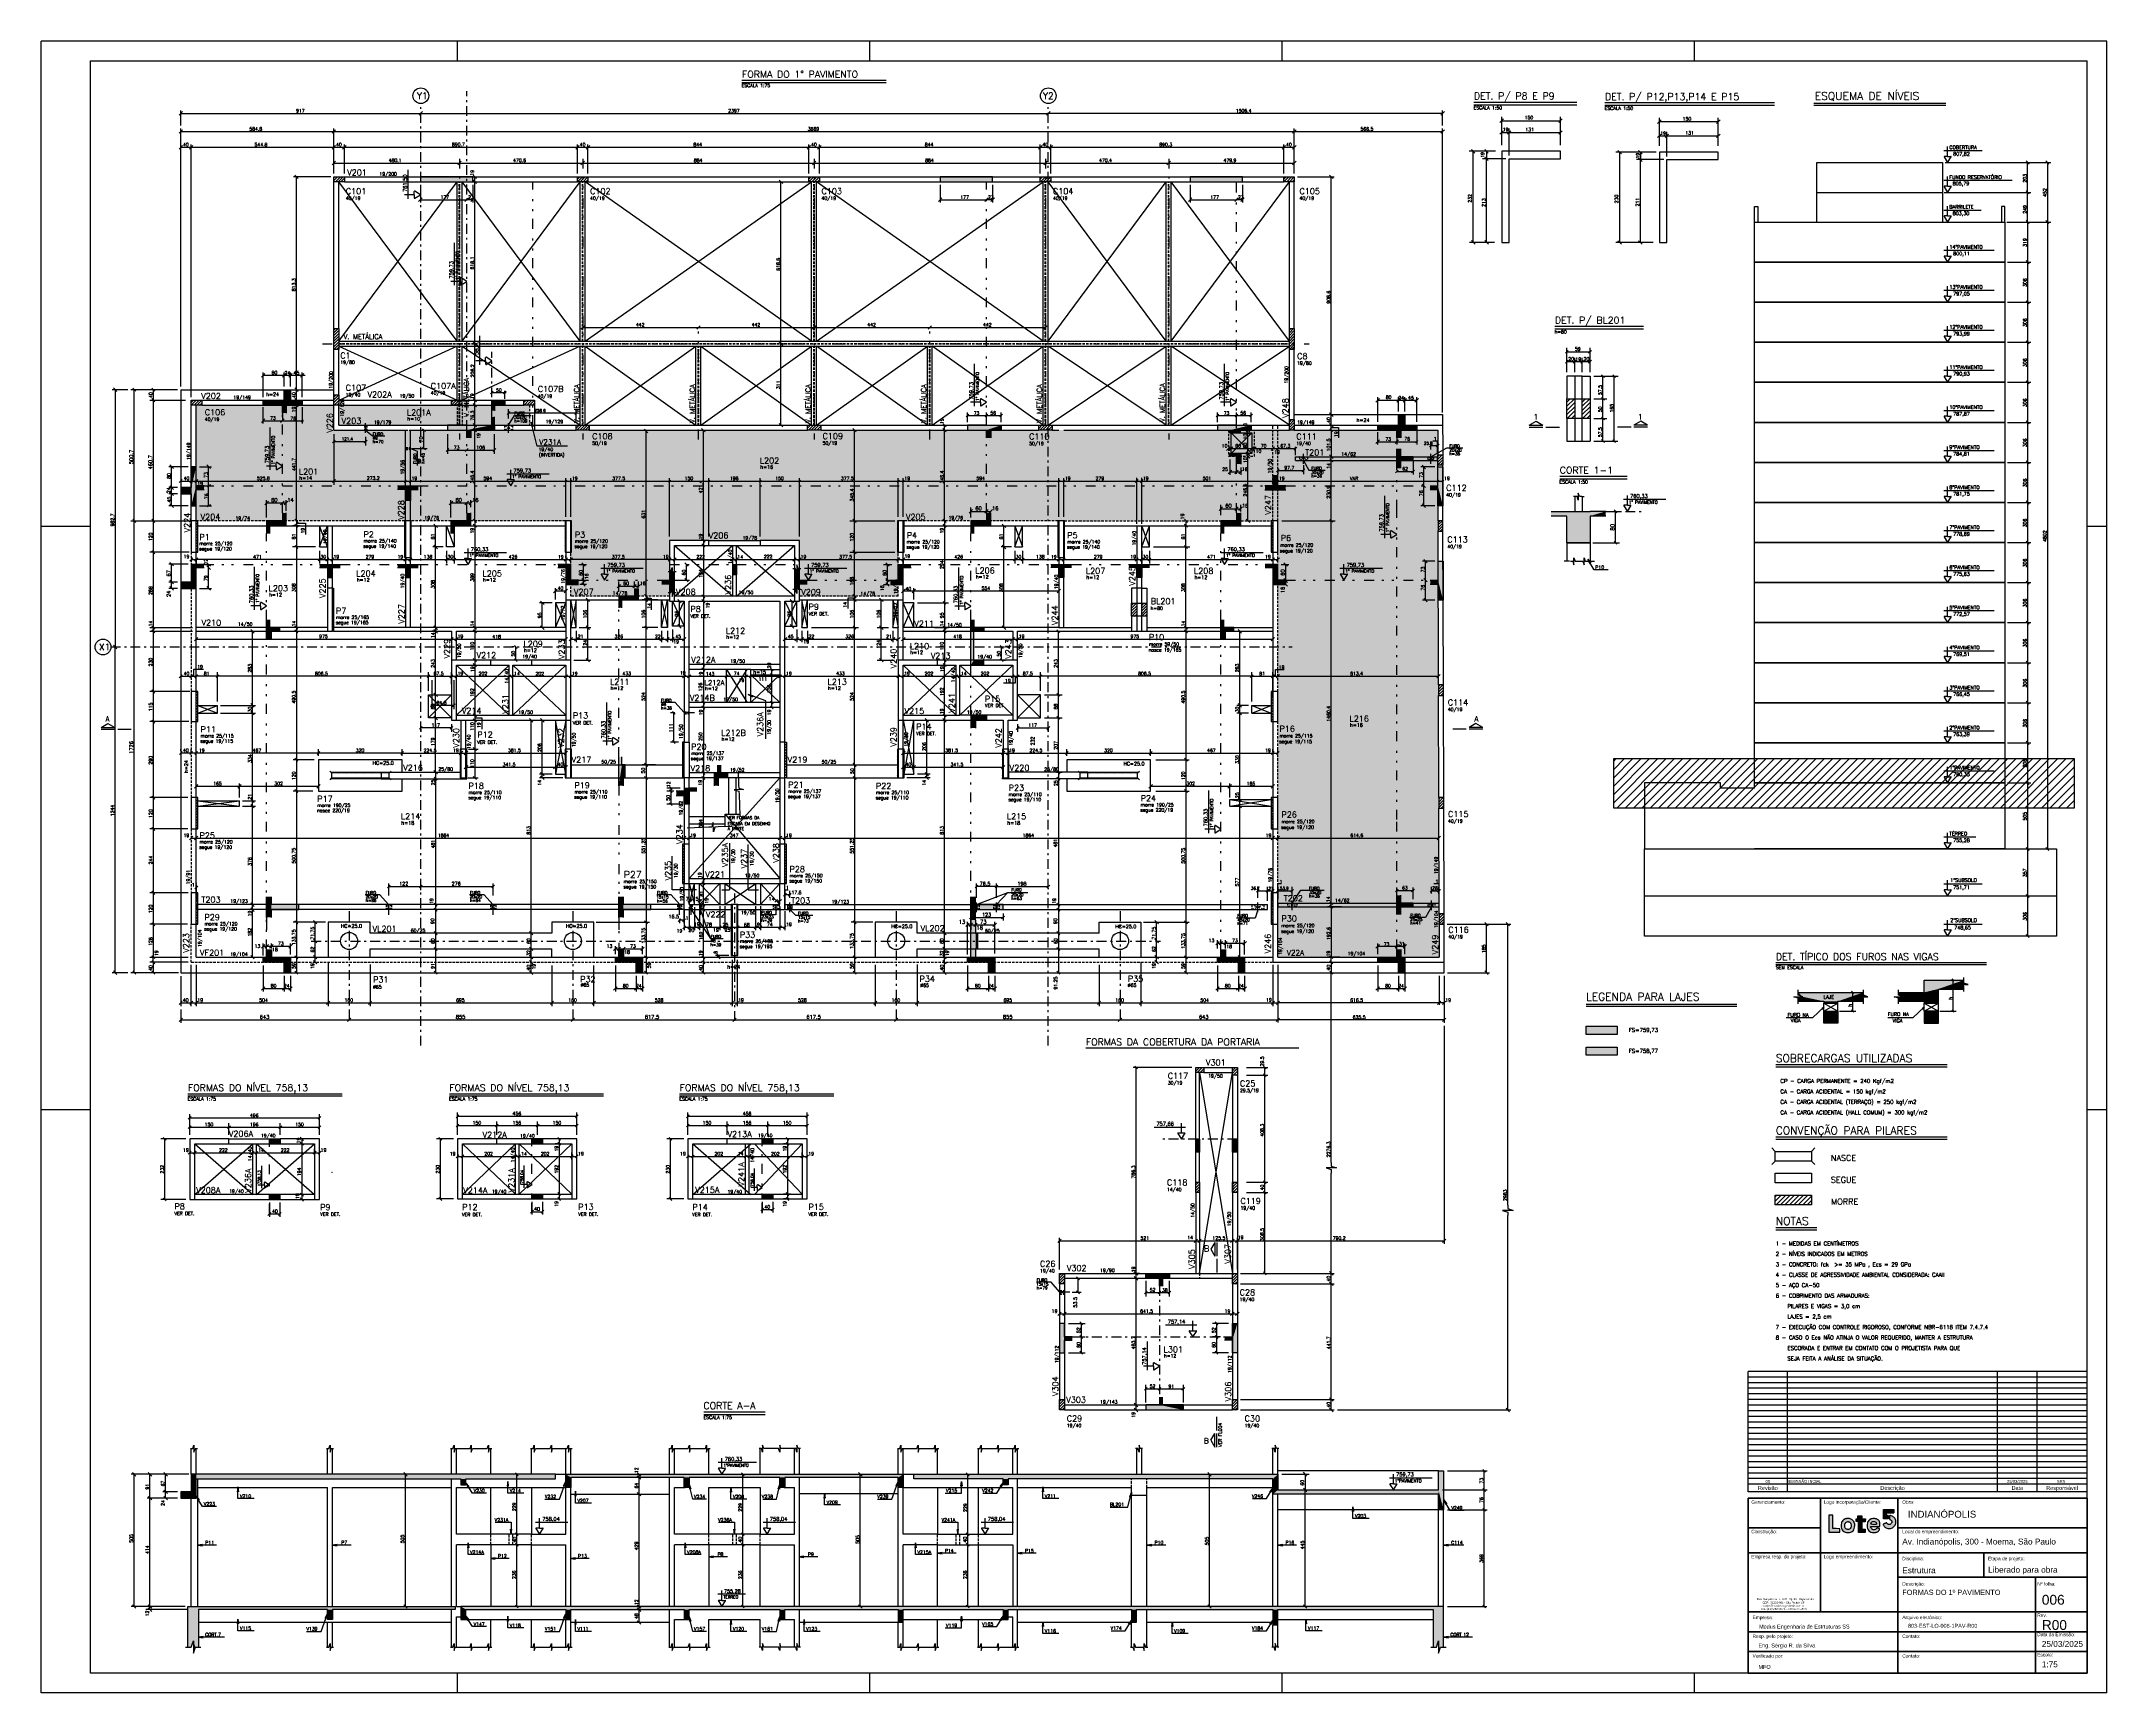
# Model space of a CAD drawing. Extents: x 37249 to 45139, y 0 to 6308.
import ezdxf

# ---------------------------------------------------------------- set-up
doc = ezdxf.new("R2010")
doc.units = 0
doc.header["$LTSCALE"] = 75
doc.header["$MEASUREMENT"] = 0
for name, pattern in [('ESTILO_TQS_0003', [1, 0.5, -0.2, 0.1, -0.2]), ('ESTILO_TQS_0004', [2, 0.5, -0.4, 0.1, -0.4, 0.1, -0.5]), ('HIDDEN2', [0.1875, 0.125, -0.0625])]:
    doc.linetypes.add(name, pattern=pattern)
doc.layers.get('0').update_dxf_attribs({"color": 3, "linetype": 'CONTINUOUS'})
for name, color, linetype in [('1', 3, 'CONTINUOUS'), ('110', 141, 'CONTINUOUS'), ('111', 41, 'CONTINUOUS'), ('200', 1, 'HIDDEN2'), ('204', 1, 'ESTILO_TQS_0003'), ('205', 1, 'ESTILO_TQS_0004'), ('210', 3, 'HIDDEN2'), ('212', 3, 'CONTINUOUS'), ('213', 3, 'CONTINUOUS'), ('216', 3, 'CONTINUOUS'), ('220', 5, 'CONTINUOUS'), ('221', 1, 'CONTINUOUS'), ('222', 6, 'CONTINUOUS'), ('226', 4, 'CONTINUOUS'), ('230', 3, 'CONTINUOUS'), ('231', 1, 'CONTINUOUS'), ('233', 6, 'CONTINUOUS'), ('238', 2, 'CONTINUOUS'), ('249', 1, 'CONTINUOUS'), ('250', 1, 'CONTINUOUS'), ('253', 253, 'CONTINUOUS')]:
    doc.layers.add(name, color=color, linetype=linetype)
for name, color, linetype, lineweight in [('A-DETL-THIN', 3, 'CONTINUOUS', 30), ('G-ANNO-TTLB', 6, 'CONTINUOUS', 50), ('G-ANO-TIT', 7, 'CONTINUOUS', 9)]:
    doc.layers.add(name, color=color, linetype=linetype, lineweight=lineweight)
doc.styles.add('Arial_12', font='arial.ttf', dxfattribs={"height": 0.001})
doc.styles.add('Arial_13', font='arial.ttf', dxfattribs={"height": 0.003})
doc.styles.add('Arial_14', font='arial.ttf', dxfattribs={"height": 0.00175})
doc.styles.add('Arial_15', font='arial.ttf', dxfattribs={"height": 0.005})
doc.styles.add('Arial_16', font='arial.ttf', dxfattribs={"height": 0.0035})
doc.styles.add('Arial_17', font='arial.ttf', dxfattribs={"height": 0.0015})
doc.styles.add('Arial_5', font='arial.ttf', dxfattribs={"height": 0.002})
doc.styles.get("Standard").update_dxf_attribs({"font": 'ROMANS.SHX'})

# ---------------------------------------------------------------- blocks, each defined once
blk = doc.blocks.new('lote 5')
at = {"linetype": 'Continuous', "true_color": 0xadddf7}
h = blk.add_hatch(color=141, dxfattribs=at)
h.dxf.hatch_style = 1
h.paths.add_polyline_path([(185, 54.9), (185, 64.9), (156, 64.9), (156, 37.6), (169.3, 37.6), (169.3, 47.6), (164.2, 47.6), (164.2, 54.9)])
at = {"linetype": 'Continuous', "true_color": 0x4554a5}
h = blk.add_hatch(color=175, dxfattribs=at)
h.dxf.hatch_style = 1
h.paths.add_polyline_path([(11, 48), (5.5, 48), (0, 48), (0, 24), (0, 0), (15.5, 0), (31, 0), (31, 5), (31, 9.9), (21.2, 10.2), (11.5, 10.5), (11.2, 29.2)])
h.paths.add_polyline_path([(37.9, 30.8, 0.084936), (35.7, 25.4, 0.054013), (35, 18.7, 0.076254), (36.3, 10.3, 0.121611), (40.1, 4, 0.121091), (46.3, 0.3, 0.075213), (54.8, -1, 0.079274), (63, 0.3, 0.122166), (69.1, 4.1, 0.119298), (72.7, 10.4, 0.073422), (74, 18.9, 0.079741), (72.7, 27.2, 0.113763), (68.8, 33.6, 0.115788), (62.6, 37.5, 0.084778), (54.5, 38.9, 0.027052), (52.7, 38.8, 0.016056), (50.6, 38.5, 0.016045), (48.4, 38.1, 0.026508), (46.7, 37.6, 0.076216), (41.6, 34.8, 0.092554)])
h.paths.add_polyline_path([(50.3, 28.9, -0.127794), (54.5, 30, -0.041315), (55.8, 29.9, -0.029052), (57.3, 29.6, -0.029465), (58.7, 29.1, -0.053017), (59.7, 28.5, -0.174394), (63.1, 23.7, -0.106368), (63.5, 16.8, -0.114375), (61, 10.6, -0.218011), (56.5, 8, -0.062111), (52.1, 8.1, -0.122868), (48.9, 9.4, -0.125878), (46.7, 12, -0.066941), (45.5, 16.1, -0.079418), (45.4, 21.4, -0.106796), (47.1, 25.9, -0.122388)], flags=16)
h = blk.add_hatch(color=175, dxfattribs=at)
h.dxf.hatch_style = 1
h.paths.add_polyline_path([(84.3, -0.7), (103.3, -0.9), (103.3, 8.9), (94.5, 8.9), (94.5, 29.5), (103.5, 29.6), (104.1, 38), (94, 38), (94, 46.6), (83.1, 46.6), (83.1, 38.2), (78, 38.2), (78, 30.3), (84.6, 30.3)])
h = blk.add_hatch(color=175, dxfattribs=at)
h.dxf.hatch_style = 1
h.paths.add_polyline_path([(145.5, 22.7, 0.038669), (145.1, 27.1, 0.075044), (144.1, 30.5, 0.076697), (142.1, 33.4, 0.042002), (138.8, 36.3, 0.103568), (135.5, 37.8, 0.038688), (130.4, 38.6, 0.038727), (125, 38.6, 0.069033), (120.7, 37.6, 0.076395), (115.6, 34.8, 0.090783), (111.9, 30.7, 0.083017), (109.8, 25.2, 0.053063), (109, 18.5, 0.077839), (110.3, 10.2, 0.118578), (114, 4.1, 0.119274), (120.1, 0.3, 0.079352), (128.2, -1, 0.034827), (133.1, -0.7, 0.056094), (137.1, 0.4, 0.06475), (140.3, 2.1, 0.070678), (142.9, 4.6, 0.05252), (144.5, 7.1, 0.188977), (144.6, 8.9, 0.203461), (143.5, 10.3, 0.061382), (140.9, 11.3, 0.028075), (138.8, 11.7, 0.097756), (137.4, 11.6, 0.099528), (136.2, 10.9, 0.029702), (134.7, 9.6, -0.083794), (132.4, 7.9, -0.077181), (129.6, 7.1, -0.07687), (126.7, 7.1, -0.082035), (123.9, 8, -0.102945), (122.4, 9.3, -0.031057), (120.6, 11.9, -0.025111), (119.1, 14.6, -0.415036), (119.6, 15.8, -0.001685), (123.4, 16, -0.005312), (127.7, 16.2, -0.003368), (132.6, 16.3), (145.5, 16.5)])
h.paths.add_polyline_path([(135.6, 22.8, -0.172618), (134.7, 22.3, -0.052233), (132.7, 22.1, -0.004945), (127.7, 22.2, -0.004965), (122.8, 22.4, -0.056436), (120.8, 22.8, -0.196706), (120, 23.4, -0.167259), (119.8, 24.5, -0.166753), (121.7, 28.2, -0.123934), (125.8, 30.5, -0.124843), (130.4, 30.6, -0.170256), (133.9, 28.4, -0.031108), (134.7, 27.2, -0.028485), (135.4, 25.9, -0.029637), (135.9, 24.7, -0.077582), (136, 23.8, -0.175193)], flags=16)
h.paths.add_polyline_path([(172.9, 37.6, 0.143338), (173.6, 36.6, 0.062298), (175, 35.7, -0.052748), (176, 35, -0.029639), (177.2, 34, -0.029212), (178.2, 32.9, -0.041879), (179, 31.7, -0.026096), (179.8, 30.1, -0.101625), (180, 29, -0.101625), (179.8, 27.9, -0.026095), (179, 26.2, -0.071265), (177, 23.6, -0.101562), (174.5, 22.1, -0.11176), (171.9, 21.7, -0.101333), (169.2, 22.4, -0.029919), (168, 23.1, -0.029589), (166.9, 23.9, -0.030964), (166.1, 24.8, -0.091595), (165.7, 25.5, 0.136181), (165.1, 26.2, 0.183723), (164.4, 26.4, 0.06924), (163, 26.1, 0.008384), (160.3, 25.1, 0.02358), (158.4, 24.3, 0.030227), (156.8, 23.3, 0.03105), (155.6, 22.4, 0.166559), (155.2, 21.7, 0.208588), (155.7, 19.5, 0.04086), (158.4, 16.3, 0.042098), (161.9, 13.3, 0.062387), (165.5, 11.4, 0.146494), (176.1, 10.6, 0.142355), (185.5, 15.8, 0.142493), (190.7, 25.1, 0.14685), (189.9, 35.7, 0.073862), (187.8, 39.5, 0.055813), (184.5, 43, 0.054226), (180.3, 45.7, 0.06006), (175.8, 47.4, 0.049988), (174.2, 47.6, 0.271112), (173.5, 47.2, 0.114882), (173.1, 46, 0.007003), (172.8, 42.4, 0.011174), (172.7, 39.1, 0.080533)])
at = {"linetype": 'Continuous'}
for p, q in [((156, 37.6), (156, 64.9)), ((156, 64.9), (185, 64.9)), ((185, 64.9), (185, 54.9)), ((78, 30.3), (78, 38.2)), ((78, 38.2), (83.1, 38.2)), ((84.6, 30.3), (78, 30.3)), ((83, 46.6), (94, 46.6)), ((83.1, 38.2), (83.1, 46.6)), ((84.3, -0.9), (84.6, 30.3)), ((94, 46.6), (94, 38)), ((94, 38), (104.1, 38)), ((103.5, 29.6), (94.5, 29.5)), ((94.5, 29.5), (94.5, 8.9)), ((94.5, 8.9), (103.3, 8.9)), ((103.3, 8.9), (103.3, -0.9)), ((104.1, 38), (103.5, 29.6)), ((169.3, 37.6), (156, 37.6)), ((164.2, 47.6), (164.2, 54.9)), ((164.2, 54.9), (185, 54.9)), ((169.3, 47.6), (164.2, 47.6)), ((169.3, 47.6), (169.3, 37.6)), ((103.3, -0.9), (84.3, -0.7))]:
    blk.add_line(p, q, dxfattribs=at)
blk.add_lwpolyline([(0, 24), (0, 0), (15.5, 0), (31, 0), (31, 5), (31, 9.9), (21.2, 10.2), (11.5, 10.5), (11.2, 29.2), (11, 48), (5.5, 48), (0, 48)], close=True)
for points in [[(46.7, 37.6, 0.076216), (41.6, 34.8, 0.092553), (37.9, 30.8, 0.084937), (35.7, 25.4, 0.054013), (35, 18.7, 0.076254), (36.3, 10.3, 0.12161), (40.1, 4, 0.121091), (46.3, 0.3, 0.075213), (54.8, -1, 0.079274), (63, 0.3, 0.122165), (69.1, 4.1, 0.119298), (72.7, 10.4, 0.073422), (74, 18.9, 0.079741), (72.7, 27.2, 0.113746), (68.8, 33.6, 0.115805), (62.6, 37.5, 0.084778), (54.5, 38.9, 0.027052), (52.7, 38.8, 0.016056), (50.6, 38.5, 0.016045), (48.4, 38.1, 0.026508)], [(59.7, 28.5, -0.174394), (63.1, 23.7, -0.106368), (63.5, 16.8, -0.114376), (61, 10.6, -0.218011), (56.5, 8, -0.062111), (52.1, 8.1, -0.122867), (48.9, 9.4, -0.125878), (46.7, 12, -0.066936), (45.5, 16.1, -0.079422), (45.4, 21.4, -0.106796), (47.1, 25.9, -0.122396), (50.3, 28.9, -0.127791), (54.5, 30, -0.041309), (55.8, 29.9, -0.029057), (57.3, 29.6, -0.02946), (58.7, 29.1, -0.053017)], [(120.7, 37.6, 0.076392), (115.6, 34.8, 0.090789), (111.9, 30.7, 0.083014), (109.8, 25.2, 0.053063), (109, 18.5, 0.077839), (110.3, 10.2, 0.118577), (114, 4.1, 0.119274), (120.1, 0.3, 0.079352), (128.2, -1, 0.034827), (133.1, -0.7, 0.056094), (137.1, 0.4, 0.06475), (140.3, 2.1, 0.070679), (142.9, 4.6, 0.052519), (144.5, 7.1, 0.188977), (144.6, 8.9, 0.203461), (143.5, 10.3, 0.061383), (140.9, 11.3, 0.028074), (138.8, 11.7, 0.097756), (137.4, 11.6, 0.099528), (136.2, 10.9, 0.029702), (134.7, 9.6, -0.083794), (132.4, 7.9, -0.077181), (129.6, 7.1, -0.076871), (126.7, 7.1, -0.082035), (123.9, 8, -0.102944), (122.4, 9.3, -0.031057), (120.6, 11.9, -0.025111), (119.1, 14.6, -0.317534), (119.3, 15.7, -0.184471), (119.8, 15.8, -0.00161), (123.4, 16, -0.005312), (127.7, 16.2, -0.003368), (132.6, 16.3), (145.5, 16.5), (145.5, 22.7, 0.038669), (145.1, 27.1, 0.075045), (144.1, 30.5, 0.076697), (142.1, 33.4, 0.042002), (138.8, 36.3, 0.103568), (135.5, 37.8, 0.038694), (130.4, 38.6, 0.038721), (125, 38.6, 0.069033)], [(133.9, 28.4, -0.031108), (134.7, 27.2, -0.028484), (135.4, 25.9, -0.029638), (135.9, 24.7, -0.077582), (136, 23.8, -0.175194), (135.6, 22.8, -0.172618), (134.7, 22.3, -0.052233), (132.7, 22.1, -0.004945), (127.7, 22.2, -0.004965), (122.8, 22.4, -0.056436), (120.8, 22.8, -0.196706), (120, 23.4, -0.167259), (119.8, 24.5, -0.166753), (121.7, 28.2, -0.123934), (125.8, 30.5, -0.124843), (130.4, 30.6, -0.170257)], [(172.8, 42.4, 0.011176), (172.7, 39.1, 0.080533), (172.9, 37.6, 0.143338), (173.6, 36.6, 0.062298), (175, 35.7, -0.052748), (176, 35, -0.029614), (177.2, 34, -0.029236), (178.2, 32.9, -0.041879), (179, 31.7, -0.026096), (179.8, 30.1, -0.101625), (180, 29, -0.101625), (179.8, 27.9, -0.026096), (179, 26.2, -0.071264), (177, 23.6, -0.101562), (174.5, 22.1, -0.11176), (171.9, 21.7, -0.101332), (169.2, 22.4, -0.029919), (168, 23.1, -0.029589), (166.9, 23.9, -0.030964), (166.1, 24.8, -0.091595), (165.7, 25.5, 0.136181), (165.1, 26.2, 0.183723), (164.4, 26.4, 0.06924), (163, 26.1, 0.008384), (160.3, 25.1, 0.023581), (158.4, 24.3, 0.030227), (156.8, 23.3, 0.03105), (155.6, 22.4, 0.166559), (155.2, 21.7, 0.208588), (155.7, 19.5, 0.04086), (158.4, 16.3, 0.042098), (161.9, 13.3, 0.062386), (165.5, 11.4, 0.146494), (176.1, 10.6, 0.142355), (185.5, 15.8, 0.142493), (190.7, 25.1, 0.14685), (189.9, 35.7, 0.073863), (187.8, 39.5, 0.055813), (184.5, 43, 0.054226), (180.3, 45.7, 0.06006), (175.8, 47.4, 0.049987), (174.2, 47.6, 0.271111), (173.5, 47.2, 0.114883), (173.1, 46, 0.007002)]]:
    blk.add_lwpolyline(points, format="xyb", close=True)
blk = doc.blocks.new('_HEB62A6EED5-000', base_point=(636495.747722, 112369.35112))
for p, q in [((640086.41903, 110900.673408), (640254.809078, 111069.063457)), ((640086.41903, 110932.493213), (640222.989273, 111069.063457)), ((640086.41903, 110964.313018), (640191.169468, 111069.063457)), ((640086.41903, 110996.132823), (640159.349663, 111069.063457)), ((640086.41903, 111027.952629), (640127.529857, 111069.063457)), ((640086.41903, 111059.772434), (640095.710052, 111069.063457)), ((640097.73339, 110880.167963), (640286.628883, 111069.063457)), ((640129.553195, 110880.167963), (640318.448688, 111069.063457)), ((640161.373, 110880.167963), (640350.268494, 111069.063457)), ((640193.192805, 110880.167963), (640382.088299, 111069.063457)), ((640225.012611, 110880.167963), (640413.908104, 111069.063457)), ((640256.832416, 110880.167963), (640445.727909, 111069.063457)), ((640288.652221, 110880.167963), (640477.547714, 111069.063457)), ((640320.472026, 110880.167963), (640509.367519, 111069.063457)), ((640352.291831, 110880.167963), (640541.187324, 111069.063457)), ((640384.111636, 110880.167963), (640573.00713, 111069.063457)), ((640415.931441, 110880.167963), (640604.826935, 111069.063457)), ((640447.751247, 110880.167963), (640636.64674, 111069.063457)), ((640479.571052, 110880.167963), (640668.466545, 111069.063457)), ((640511.390857, 110880.167963), (640700.28635, 111069.063457)), ((640543.210662, 110880.167963), (640732.106155, 111069.063457)), ((640575.030467, 110880.167963), (640763.925961, 111069.063457)), ((640606.850272, 110880.167963), (640795.745766, 111069.063457)), ((640638.670078, 110880.167963), (640827.565571, 111069.063457)), ((640670.489883, 110880.167963), (640859.385376, 111069.063457)), ((640702.309688, 110880.167963), (640891.205181, 111069.063457)), ((640734.129493, 110880.167963), (640923.024986, 111069.063457)), ((640765.949298, 110880.167963), (640954.844791, 111069.063457)), ((640797.769103, 110880.167963), (640986.664597, 111069.063457)), ((640829.588908, 110880.167963), (641018.484402, 111069.063457)), ((640861.408714, 110880.167963), (641050.304207, 111069.063457)), ((640893.228519, 110880.167963), (641082.124012, 111069.063457)), ((640925.048324, 110880.167963), (641113.943817, 111069.063457)), ((640956.868129, 110880.167963), (641145.763622, 111069.063457)), ((640988.687934, 110880.167963), (641177.583428, 111069.063457)), ((641020.507739, 110880.167963), (641209.403233, 111069.063457)), ((641052.327545, 110880.167963), (641241.223038, 111069.063457)), ((641084.14735, 110880.167963), (641273.042843, 111069.063457)), ((641115.967155, 110880.167963), (641304.862648, 111069.063457)), ((641147.78696, 110880.167963), (641336.682453, 111069.063457)), ((641179.606765, 110880.167963), (641368.502258, 111069.063457)), ((641211.42657, 110880.167963), (641400.322064, 111069.063457)), ((641243.246375, 110880.167963), (641432.141869, 111069.063457)), ((641275.066181, 110880.167963), (641463.961674, 111069.063457)), ((641306.885986, 110880.167963), (641495.781479, 111069.063457)), ((641338.705791, 110880.167963), (641527.601284, 111069.063457)), ((641370.525596, 110880.167963), (641559.421089, 111069.063457)), ((641402.345401, 110880.167963), (641591.240895, 111069.063457)), ((641434.165206, 110880.167963), (641623.0607, 111069.063457)), ((641465.985012, 110880.167963), (641654.880505, 111069.063457)), ((641497.804817, 110880.167963), (641686.70031, 111069.063457)), ((641529.624622, 110880.167963), (641718.520115, 111069.063457)), ((641561.444427, 110880.167963), (641750.33992, 111069.063457)), ((641593.264232, 110880.167963), (641782.159725, 111069.063457)), ((641625.084037, 110880.167963), (641813.979531, 111069.063457)), ((641656.903842, 110880.167963), (641844.4727, 111067.736821)), ((641688.723648, 110880.167963), (641844.4727, 111035.917016)), ((641720.543453, 110880.167963), (641844.4727, 111004.097211)), ((641752.363258, 110880.167963), (641844.4727, 110972.277405)), ((641784.183063, 110880.167963), (641844.4727, 110940.4576)), ((641816.002868, 110880.167963), (641844.4727, 110908.637795))]:
    blk.add_line(p, q)
blk = doc.blocks.new('_HAA22AC993A-000', base_point=(58216.620506, 5353.652016))
for p, q in [((56946.235349, 7233.42757), (56960.359465, 7247.551685)), ((56946.235349, 7244.034171), (56949.752863, 7247.551685)), ((56951.966066, 7228.551685), (56970.966066, 7247.551685)), ((56962.572668, 7228.551685), (56981.572668, 7247.551685)), ((56973.17927, 7228.551685), (56986.235349, 7241.607765)), ((56983.785872, 7228.551685), (56986.235349, 7231.001163))]:
    blk.add_line(p, q)
blk = doc.blocks.new('_HAA22AC993A-001', base_point=(58216.620506, 5353.652016))
for p, q in [((57450.235358, 7238.917298), (57458.869745, 7247.551685)), ((57450.476347, 7228.551685), (57469.476347, 7247.551685)), ((57461.082949, 7228.551685), (57480.082949, 7247.551685)), ((57471.689551, 7228.551685), (57490.235358, 7247.097493)), ((57482.296152, 7228.551685), (57490.235358, 7236.490891))]:
    blk.add_line(p, q)
blk = doc.blocks.new('_HAA22AC993A-002', base_point=(58216.620506, 5353.652016))
for p, q in [((60596.235363, 6651.393498), (60612.393583, 6667.551718)), ((60596.235363, 6662.0001), (60601.786981, 6667.551718)), ((60596.235363, 6640.786896), (60615.235363, 6659.786896)), ((60596.235363, 6630.180294), (60615.235363, 6649.180294)), ((60596.235363, 6619.573693), (60615.235363, 6638.573693)), ((60596.235363, 6608.967091), (60615.235363, 6627.967091)), ((60596.235363, 6598.360489), (60615.235363, 6617.360489)), ((60596.235363, 6587.753888), (60615.235363, 6606.753888)), ((60606.639795, 6587.551718), (60615.235363, 6596.147286))]:
    blk.add_line(p, q)
blk = doc.blocks.new('_HAA22AC993A-003', base_point=(58216.620506, 5353.652016))
for p, q in [((61163.336566, 6168.441131), (61180.400284, 6185.50485)), ((61163.336566, 6179.047733), (61169.793683, 6185.50485)), ((61163.336566, 6157.834529), (61182.336566, 6176.834529)), ((61163.336566, 6147.227928), (61182.336566, 6166.227928)), ((61172.22009, 6145.50485), (61182.336566, 6155.621326))]:
    blk.add_line(p, q)
blk = doc.blocks.new('LINCOR', base_point=(1409650.89484, 444788.130577))
blk.add_lwpolyline([(1409650.89484, 444788.130577), (1409651.228174, 444788.130577), (1409651.39484, 444788.630577), (1409651.39484, 444787.630577), (1409651.561507, 444788.130577), (1409651.89484, 444788.130577)])
blk = doc.blocks.new('_HAA22AC993A-004')
for p, q in [((2310.767808, -478.768444), (2312.438043, -477.098209)), ((2310.767808, -489.375045), (2316.767795, -483.375059)), ((2310.767808, -499.981647), (2316.767795, -493.981661)), ((2310.767808, -510.588249), (2316.767795, -504.588262)), ((2310.767808, -521.194851), (2316.767795, -515.194864)), ((2310.767808, -531.801452), (2316.767795, -525.801466)), ((2310.767808, -542.408054), (2316.767795, -536.408067)), ((2310.767808, -553.014656), (2316.767795, -547.014669)), ((2310.767808, -563.621257), (2316.767795, -557.621271)), ((2310.767808, -574.227859), (2316.767795, -568.227873)), ((2310.767808, -584.834461), (2316.767795, -578.834474)), ((2310.767808, -595.441063), (2316.767795, -589.441076))]:
    blk.add_line(p, q)
blk = doc.blocks.new('_HAA22AC993A-005')
for p, q in [((-1000.232204, 569.54485), (-997.232204, 572.54485)), ((-1000.232204, 558.938249), (-997.232204, 561.938249)), ((-1000.232204, 548.331647), (-997.232204, 551.331647)), ((-1000.232204, 537.725045), (-997.232204, 540.725045)), ((-1000.232204, 527.118443), (-997.232204, 530.118443)), ((-1000.232204, 516.511842), (-997.232204, 519.511842)), ((-1000.232204, 505.90524), (-997.232204, 508.90524)), ((-1000.232204, 495.298638), (-997.232204, 498.298638)), ((-1000.232204, 484.692036), (-997.232204, 487.692036)), ((-1000.232204, 474.085435), (-997.232204, 477.085435)), ((-1000.232204, 463.478833), (-997.232204, 466.478833))]:
    blk.add_line(p, q)
blk = doc.blocks.new('_HAA22AC993A-006')
for p, q in [((1776.767795, 238.810546), (1795.856951, 257.899702)), ((1776.767795, 249.417147), (1785.250349, 257.899702)), ((1776.767795, 228.203944), (1796.767795, 248.203944)), ((1776.767795, 217.597342), (1796.767795, 237.597342)), ((1777.676756, 207.899702), (1796.767795, 226.99074)), ((1788.283358, 207.899702), (1796.767795, 216.384139))]:
    blk.add_line(p, q)
blk = doc.blocks.new('_HAA22AC993A-007')
for p, q in [((-787.732204, -299.828525), (-784.732204, -296.828525)), ((-787.732204, -310.435127), (-784.732204, -307.435127)), ((-787.732204, -321.041728), (-784.732204, -318.041728)), ((-787.732204, -331.64833), (-784.732204, -328.64833)), ((-787.732204, -342.254932), (-784.732204, -339.254932)), ((-787.732204, -352.861534), (-784.732204, -349.861534)), ((-787.732204, -363.468135), (-784.732204, -360.468135)), ((-787.732204, -374.074737), (-784.732204, -371.074737)), ((-787.732204, -384.681339), (-784.732204, -381.681339)), ((-787.732204, -395.28794), (-784.732204, -392.28794))]:
    blk.add_line(p, q)
blk = doc.blocks.new('_HAA22AC993A-008')
for p, q in [((-1274.843656, -405.102315), (-1271.841639, -402.100298)), ((-1264.237054, -405.102315), (-1261.235037, -402.100298)), ((-1253.630453, -405.102315), (-1250.628436, -402.100298)), ((-1243.023851, -405.102315), (-1240.021834, -402.100298)), ((-1232.417249, -405.102315), (-1229.415232, -402.100298)), ((-1221.810647, -405.102315), (-1218.80863, -402.100298)), ((-1211.204046, -405.102315), (-1208.202029, -402.100298)), ((-1200.597444, -405.102315), (-1197.595427, -402.100298)), ((-1189.990842, -405.102315), (-1186.988825, -402.100298)), ((-1179.384241, -405.102315), (-1176.382224, -402.100298)), ((-1168.777639, -405.102315), (-1165.775622, -402.100298)), ((-1158.171037, -405.102315), (-1155.16902, -402.100298)), ((-1147.564435, -405.102315), (-1144.562418, -402.100298)), ((-1136.957834, -405.102315), (-1133.955817, -402.100298)), ((-1126.351232, -405.102315), (-1123.349215, -402.100298)), ((-1115.74463, -405.102315), (-1112.742613, -402.100298)), ((-1105.138029, -405.102315), (-1102.136012, -402.100298)), ((-1094.531427, -405.102315), (-1091.52941, -402.100298))]:
    blk.add_line(p, q)
blk = doc.blocks.new('_HAA22AC993A-009')
for p, q in [((61.767794, -267.036859), (63.684423, -265.12023)), ((61.767794, -277.643461), (67.767794, -271.643461)), ((61.767794, -288.250063), (67.767794, -282.250063)), ((61.767794, -298.856664), (67.767794, -292.856664)), ((61.767794, -309.463266), (67.767794, -303.463266)), ((61.767794, -320.069868), (67.767794, -314.069868)), ((61.767794, -330.67647), (67.767794, -324.67647)), ((61.767794, -341.283071), (67.767794, -335.283071)), ((61.767794, -351.889673), (67.767794, -345.889673)), ((61.767794, -362.496275), (67.767794, -356.496275)), ((61.767794, -373.102876), (67.767794, -367.102876)), ((61.767794, -383.709478), (67.767794, -377.709478)), ((61.767794, -394.31608), (67.767794, -388.31608)), ((64.590177, -402.100298), (67.767794, -398.922682))]:
    blk.add_line(p, q)
blk = doc.blocks.new('_HAA22AC993A-010')
for p, q in [((61.767796, -542.808502), (62.472594, -542.103704)), ((61.767796, -553.415104), (67.767796, -547.415104)), ((61.767796, -564.021705), (67.767796, -558.021705)), ((61.767796, -574.628307), (67.767796, -568.628307)), ((61.767796, -585.234909), (67.767796, -579.234909)), ((61.767796, -595.841511), (67.767796, -589.841511)), ((61.767796, -606.448112), (67.767796, -600.448112)), ((61.767796, -617.054714), (67.767796, -611.054714)), ((61.767796, -627.661316), (67.767796, -621.661316)), ((61.767796, -638.267917), (67.767796, -632.267917)), ((61.767796, -648.874519), (67.767796, -642.874519)), ((61.767796, -659.481121), (67.767796, -653.481121)), ((61.767796, -670.087723), (67.767796, -664.087723)), ((61.767796, -680.694324), (67.767796, -674.694324)), ((61.767796, -691.300926), (67.767796, -685.300926))]:
    blk.add_line(p, q)
blk = doc.blocks.new('_HAA22AC993A-011')
for p, q in [((247.767795, -887.138588), (248.806122, -886.100262)), ((247.767795, -897.74519), (250.767795, -894.74519)), ((247.767795, -908.351792), (250.767795, -905.351792)), ((247.767795, -918.958394), (250.767795, -915.958394)), ((247.767795, -929.564995), (250.767795, -926.564995)), ((247.767795, -940.171597), (250.767795, -937.171597)), ((247.767795, -950.778199), (250.767795, -947.778199)), ((247.767795, -961.384801), (250.767795, -958.384801)), ((247.767795, -971.991402), (250.767795, -968.991402)), ((247.767795, -982.598004), (250.767795, -979.598004)), ((247.767795, -993.204606), (250.767795, -990.204606)), ((247.767795, -1003.811207), (250.767795, -1000.811207)), ((247.767795, -1014.417809), (250.767795, -1011.417809)), ((247.767795, -1025.024411), (250.767795, -1022.024411)), ((247.767795, -1035.631013), (250.767795, -1032.631013)), ((247.767795, -1046.237614), (250.767795, -1043.237614)), ((247.767795, -1056.844216), (250.767795, -1053.844216)), ((247.767795, -1067.450818), (250.767795, -1064.450818)), ((247.767795, -1078.057419), (250.767795, -1075.057419))]:
    blk.add_line(p, q)
blk = doc.blocks.new('_HAA22AC993A-012')
for p, q in [((-1270.385143, 1052.460633), (-1261.217205, 1061.628571)), ((-1270.385143, 1041.854031), (-1251.385143, 1060.854031)), ((-1270.385143, 1031.24743), (-1251.385143, 1050.24743)), ((-1269.3974, 1021.628571), (-1251.385143, 1039.640828)), ((-1258.790798, 1021.628571), (-1251.385143, 1029.034226))]:
    blk.add_line(p, q)
blk = doc.blocks.new('_HAA22AC993A-013')
for p, q in [((870.267795, 933.907405), (881.683329, 945.322939)), ((870.267795, 944.514007), (871.076727, 945.322939)), ((873.289931, 926.322939), (892.289931, 945.322939)), ((883.896532, 926.322939), (902.896532, 945.322939)), ((894.503134, 926.322939), (913.503134, 945.322939)), ((905.109736, 926.322939), (920.267795, 941.480998)), ((915.716337, 926.322939), (920.267795, 930.874396))]:
    blk.add_line(p, q)
blk = doc.blocks.new('_H265E8DCA73-000')
for p, q in [((-1276.232204, 314.758054), (-1271.232204, 319.758054)), ((-1276.232204, 304.151452), (-1271.232204, 309.151452)), ((-1276.232204, 293.54485), (-1271.232204, 298.54485)), ((-1276.232204, 282.938249), (-1271.232204, 287.938249)), ((-1276.232204, 272.331647), (-1271.232204, 277.331647)), ((-1276.232204, 261.725045), (-1271.232204, 266.725045)), ((-1276.232204, 251.118443), (-1271.232204, 256.118443)), ((-1276.232204, 240.511842), (-1271.232204, 245.511842)), ((-1276.232204, 229.90524), (-1271.232204, 234.90524)), ((-1276.232204, 219.298638), (-1271.232204, 224.298638)), ((-1276.232204, 208.692036), (-1271.232204, 213.692036)), ((-1276.232204, 198.085435), (-1271.232204, 203.085435)), ((-1276.232204, 187.478833), (-1271.232204, 192.478833)), ((-1276.232204, 176.872231), (-1271.232204, 181.872231)), ((-1276.232204, 166.26563), (-1271.232204, 171.26563)), ((-1273.99153, 157.899702), (-1271.232204, 160.659028))]:
    blk.add_line(p, q)
blk = doc.blocks.new('A', base_point=(92940.244165, 24125.04015))
for p, q in [((92940.244165, 24125.04015), (92992.205103, 24125.04015)), ((93003.285181, 24125.04015), (93055.246118, 24125.04015))]:
    blk.add_line(p, q)
at = {"layer": '226'}
for p, q in [((92940.244165, 24132.1964), (92966.224634, 24147.1964)), ((92966.224634, 24147.1964), (92992.205103, 24132.1964)), ((92940.244165, 24132.1964), (92992.205103, 24132.1964))]:
    blk.add_line(p, q, dxfattribs=at)
at = {"layer": '233'}
blk.add_text('A', height=20, dxfattribs=at).set_placement((92956.730249, 24154.719227))
blk = doc.blocks.new('_HA6A1DCB61C-001')
for p, q in [((591.793636, 3699.527939), (596.320062, 3704.054365)), ((591.793636, 3688.921337), (597.793636, 3694.921337)), ((591.793636, 3678.314736), (597.793636, 3684.314736)), ((591.793636, 3667.708134), (597.793636, 3673.708134)), ((591.793636, 3657.101532), (597.793636, 3663.101532)), ((591.793636, 3646.494931), (597.793636, 3652.494931)), ((591.793636, 3635.888329), (597.793636, 3641.888329)), ((591.793636, 3625.281727), (597.793636, 3631.281727)), ((591.793636, 3614.675125), (597.793636, 3620.675125)), ((591.793636, 3604.068524), (597.793636, 3610.068524)), ((591.793636, 3593.461922), (597.793636, 3599.461922))]:
    blk.add_line(p, q)
blk = doc.blocks.new('_HDB37079AFC-000')
for p, q in [((3889.607415, 1768.287072), (3907.380075, 1786.059731)), ((3889.607415, 1778.893673), (3896.773473, 1786.059731)), ((3889.607415, 1757.68047), (3908.607415, 1776.68047)), ((3889.607415, 1747.073868), (3908.607415, 1766.073868)), ((3899.19988, 1746.059731), (3908.607415, 1755.467266))]:
    blk.add_line(p, q)
blk = doc.blocks.new('_HDB37079AFC-001')
for p, q in [((591.793641, 3052.525239), (594.322788, 3055.054386)), ((591.793641, 3041.918638), (597.793641, 3047.918638)), ((591.793641, 3031.312036), (597.793641, 3037.312036)), ((591.793641, 3020.705434), (597.793641, 3026.705434)), ((591.793641, 3010.098832), (597.793641, 3016.098832)), ((591.793641, 2999.492231), (597.793641, 3005.492231)), ((591.793641, 2988.885629), (597.793641, 2994.885629)), ((591.793641, 2978.279027), (597.793641, 2984.279027)), ((591.793641, 2967.672426), (597.793641, 2973.672426)), ((591.793641, 2957.065824), (597.793641, 2963.065824)), ((591.793641, 2946.459222), (597.793641, 2952.459222)), ((591.793641, 2935.85262), (597.793641, 2941.85262))]:
    blk.add_line(p, q)
blk = doc.blocks.new('_HB6075950ED-000')
for p, q in [((4410.624467, 2384.763539), (4412.585007, 2386.724079)), ((4410.624467, 2374.156937), (4419.078845, 2382.611315)), ((4412.585007, 2386.724079), (4413.826682, 2387.965754)), ((4416.039886, 2368.965754), (4425.572682, 2378.498551)), ((4419.078845, 2382.611315), (4424.433284, 2387.965754)), ((4425.572682, 2378.498551), (4435.039886, 2387.965754)), ((4426.646487, 2368.965754), (4432.06652, 2374.385787)), ((4432.06652, 2374.385787), (4440.624467, 2382.943733)), ((4437.253089, 2368.965754), (4438.560358, 2370.273023)), ((4438.560358, 2370.273023), (4440.624467, 2372.337132))]:
    blk.add_line(p, q)
blk = doc.blocks.new('_HB6075950ED-001')
for p, q in [((4550.108399, 2375.755047), (4562.319106, 2387.965754)), ((4550.108399, 2386.361649), (4551.712504, 2387.965754)), ((4550.108399, 2365.148445), (4562.200888, 2377.240934)), ((4554.03231, 2358.465754), (4569.108399, 2373.541844)), ((4562.200888, 2377.240934), (4569.108399, 2384.148445)), ((4564.638911, 2358.465754), (4569.108399, 2362.935242))]:
    blk.add_line(p, q)
blk = doc.blocks.new('_HB6075950ED-002')
for p, q in [((4410.624467, 1939.286266), (4421.547475, 1950.209275)), ((4410.624467, 1949.892868), (4410.940873, 1950.209275)), ((4410.624467, 1928.679665), (4420.570061, 1938.625259)), ((4410.624467, 1918.073063), (4414.858814, 1922.307411)), ((4413.36728, 1910.209275), (4424.624467, 1921.466461)), ((4414.858814, 1922.307411), (4424.624467, 1932.073063)), ((4420.570061, 1938.625259), (4424.624467, 1942.679665)), ((4423.973882, 1910.209275), (4424.624467, 1910.85986))]:
    blk.add_line(p, q)
blk = doc.blocks.new('_HB6075950ED-004')
for p, q in [((4550.108399, 1940.884377), (4559.433297, 1950.209275)), ((4550.108399, 1930.277775), (4568.265614, 1948.43499)), ((4550.108399, 1919.671173), (4558.669165, 1928.231939)), ((4551.253102, 1910.209275), (4569.108399, 1928.064572)), ((4558.669165, 1928.231939), (4569.108399, 1938.671173)), ((4561.859704, 1910.209275), (4569.108399, 1917.45797)), ((4568.265614, 1948.43499), (4569.108399, 1949.277775))]:
    blk.add_line(p, q)

msp = doc.modelspace()

# ---------------------------------------------------------------- linework, layer by layer
for p, q in [((45139.2, 6307.5), (37249.2, 6307.5)), ((37249.2, 0), (37249.2, 6307.5)), ((38839.2, 6232.5), (38839.2, 6307.5)), ((40414.2, 6232.5), (40414.2, 6307.5)), ((41989.2, 6232.5), (41989.2, 6307.5)), ((43564.2, 6232.5), (43564.2, 6307.5)), ((43564.2, 6232.5), (43564.2, 6307.5)), ((43564.2, 6232.5), (43564.2, 6307.5)), ((45139.2, 0), (45139.2, 6307.5)), ((42933.5, 4833.9), (42985.5, 4833.9)), ((42996.6, 4833.9), (43048.5, 4833.9)), ((43322.3, 4833.9), (43270.4, 4833.9)), ((43385.4, 4833.9), (43333.4, 4833.9)), ((37249.2, 4455), (37436.7, 4455)), ((45064.2, 4455), (45139.2, 4455)), ((37249.2, 2227.5), (37436.7, 2227.5)), ((45064.2, 2227.5), (45139.2, 2227.5)), ((41739.4, 1719.5), (41739.4, 1667.6)), ((41739.4, 1656.5), (41739.4, 1604.5)), ((41739.4, 1001.1), (41739.4, 1053)), ((41739.4, 938), (41739.4, 990)), ((45139.2, 0), (37249.2, 0)), ((38839.2, 0), (38839.2, 75)), ((40414.2, 0), (40414.2, 75)), ((41989.2, 0), (41989.2, 75))]:
    msp.add_line(p, q)
msp.add_lwpolyline([(43564.2, 0), (43564.2, 75)])
at = {"layer": '1'}
for p, q in [((38366.9, 5210.1), (38366.9, 5771.1)), ((38385.9, 5210.1), (38385.9, 5771.1)), ((38406.9, 5790.1), (39297.5, 5790.1)), ((38406.9, 5771.1), (39297.5, 5771.1)), ((39337.5, 5790.1), (40181.5, 5790.1)), ((39337.5, 5771.1), (40181.5, 5771.1)), ((40221.5, 5790.1), (41065.5, 5790.1)), ((40221.5, 5771.1), (41065.5, 5771.1)), ((41105.5, 5790.1), (41995.9, 5790.1)), ((41105.5, 5771.1), (41995.9, 5771.1)), ((42016.9, 5210.1), (42016.9, 5771.1)), ((42035.9, 5210.1), (42035.9, 5771.1)), ((38366.9, 4957.8), (38366.9, 5130.1)), ((38385.9, 4957.8), (38385.9, 5130.1)), ((42016.9, 4862.5), (42016.9, 5130.1)), ((42035.9, 4862.5), (42035.9, 5130.1)), ((37822, 4476.1), (37822, 4917.8)), ((37841, 4476.1), (37841, 4917.8)), ((37862, 4936.8), (38366.9, 4936.8)), ((37862, 4917.8), (38366.9, 4917.8)), ((38366.9, 4822.5), (38366.9, 4917.8)), ((38385.9, 4936.8), (39093.1, 4936.8)), ((38385.9, 4841.5), (38385.9, 4917.8)), ((38385.9, 4917.8), (39093.1, 4917.8)), ((39133.1, 4917.8), (39133.1, 4822.5)), ((38366.9, 4822.5), (38640, 4822.5)), ((38385.9, 4841.5), (39292.5, 4841.5)), ((38640, 4476.1), (38640, 4822.5)), ((38659, 4476.1), (38659, 4822.5)), ((38659, 4822.5), (39272, 4822.5)), ((39272, 4822.5), (39292.5, 4822.5)), ((39342.5, 4841.5), (40176.5, 4841.5)), ((39342.5, 4822.5), (39668.5, 4822.5)), ((39668.5, 4822.5), (40145.5, 4822.5)), ((40145.5, 4822.5), (40176.5, 4822.5)), ((40226.5, 4841.5), (41060.5, 4841.5)), ((40226.5, 4822.5), (40542, 4822.5)), ((40542, 4822.5), (41060.5, 4822.5)), ((41110.5, 4841.5), (42016.9, 4841.5)), ((41110.5, 4822.5), (41136, 4822.5)), ((41155, 4822.5), (41954, 4822.5)), ((41954, 4822.5), (42016.9, 4822.5)), ((42035.9, 4841.5), (42602.6, 4841.5)), ((42035.9, 4822.5), (42583.6, 4822.5)), ((42583.6, 4822.5), (42584, 4728)), ((42602.4, 4881.5), (42603, 4728)), ((42040.3, 4707), (42583, 4707)), ((42040.4, 4721), (42583, 4721)), ((42040.4, 4707), (42040.4, 4721)), ((42583, 4707), (42583, 4721)), ((42584, 4728), (42584, 4723)), ((42584.8, 4476.1), (42584, 4688)), ((42603.8, 4476), (42603, 4688)), ((37847, 4457.1), (38637, 4457.1)), ((38342, 4457.1), (38342, 4219.1)), ((38361, 4219.1), (38361, 4457.1)), ((38662, 4457.1), (39253, 4457.1)), ((40545, 4457.1), (41133, 4457.1)), ((41158, 4457.1), (41948, 4457.1)), ((41434, 4457.1), (41434, 4219.1)), ((41453, 4219.1), (41453, 4457.1)), ((42586.5, 3849), (42584.8, 4436.1)), ((42605.5, 3849), (42603.8, 4436.1)), ((37841, 3824.1), (37841, 4356.1)), ((39253, 4356.1), (39253, 3944.1)), ((39799.5, 4401.1), (39995.5, 4401.1)), ((39799.5, 4382.1), (39995.5, 4382.1)), ((39890.5, 4188.1), (39890.5, 4382.1)), ((39904.5, 4188.1), (39904.5, 4382.1)), ((40542, 3944.1), (40542, 4356.1)), ((41954, 4356.1), (41954, 3824.1)), ((43077, 4392.2), (43165.5, 4392.2)), ((38640, 4336.1), (38640, 4068.1)), ((38659, 4068.1), (38659, 4336.1)), ((41136, 4336.1), (41136, 4068.1)), ((41155, 4068.1), (41155, 4336.1)), ((39890.5, 4188.1), (39668.5, 4188.1)), ((40126.5, 4188.1), (39890.5, 4188.1)), ((39253, 4174.1), (39649.5, 4174.1)), ((39272, 3944.1), (39272, 4174.1)), ((39668.5, 4169.1), (39705, 4169.1)), ((39705, 4169.1), (39705, 3631)), ((39724, 4169.1), (40071, 4169.1)), ((39724, 3631), (39724, 4169.1)), ((40071, 4169.1), (40071, 3631.1)), ((40090, 4169.1), (40126.5, 4169.1)), ((40090, 3631.1), (40090, 4169.1)), ((40145.5, 4174.1), (40542, 4174.1)), ((40523, 3944.1), (40523, 4174.1)), ((38342, 4068.1), (37841, 4068.1)), ((37841, 4054.1), (38342, 4054.1)), ((39253, 4068.1), (38366, 4068.1)), ((38366, 4054.1), (38816, 4054.1)), ((38816, 4054.1), (38816, 3944.1)), ((38835, 4054.1), (39253, 4054.1)), ((38835, 3944.1), (38835, 4054.1)), ((41136, 4068.1), (40542, 4068.1)), ((40542, 4054.1), (40960, 4054.1)), ((40960, 4054.1), (40960, 3944.1)), ((40979, 4054.1), (41434, 4054.1)), ((40979, 3944.1), (40979, 4054.1)), ((41136, 4068.1), (41414, 4068.1)), ((41453, 4054.1), (41954, 4054.1)), ((41473, 4068.1), (41954, 4068.1)), ((39122, 3944.1), (38966, 3944.1)), ((38966, 3925.1), (39037, 3925.1)), ((39037, 3733.1), (39037, 3925.1)), ((39051, 3733.1), (39051, 3925.1)), ((39051, 3925.1), (39122, 3925.1)), ((40071, 3927.1), (39724, 3927.1)), ((39960, 3908.1), (39724, 3908.1)), ((39867, 3782.1), (39867, 3908.1)), ((39941, 3782.1), (39941, 3908.1)), ((39960, 3888.1), (40071, 3888.1)), ((40829, 3944.1), (40673, 3944.1)), ((40673, 3925.1), (40744, 3925.1)), ((40744, 3733.1), (40744, 3925.1)), ((40758, 3733.1), (40758, 3925.1)), ((40758, 3925.1), (40829, 3925.1)), ((42587.6, 3419.1), (42586.5, 3809)), ((42606.6, 3419.1), (42605.5, 3809)), ((37841, 3419.1), (37841, 3709.1)), ((38835, 3733.1), (39037, 3733.1)), ((38835, 3714.1), (38871.5, 3714.1)), ((38852.5, 3714.1), (38852.5, 3604.1)), ((38871.5, 3714.1), (39253, 3714.1)), ((38871.5, 3604.1), (38871.5, 3714.1)), ((39035.4, 3733.1), (39253, 3733.1)), ((39253, 3714.1), (39253, 3604.1)), ((39272, 3604.1), (39272, 3714.1)), ((39960, 3782.1), (39724, 3782.1)), ((40071, 3763.1), (39724, 3763.1)), ((39960, 3782.1), (39946, 3782.1)), ((40523, 3714.1), (40523, 3604.1)), ((40542, 3733.1), (40758, 3733.1)), ((40542, 3714.1), (40923.5, 3714.1)), ((40542, 3604.1), (40542, 3714.1)), ((40960, 3733.1), (40758, 3733.1)), ((40923.5, 3714.1), (40923.5, 3604.1)), ((40942.5, 3714.1), (40960, 3714.1)), ((40942.5, 3604.1), (40942.5, 3714.1)), ((41954, 3709.1), (41954, 3419.1)), ((38548, 3516.1), (38849.5, 3516.1)), ((38548, 3491.1), (38874.5, 3491.1)), ((38874.5, 3494.1), (38874.5, 3491.1)), ((39275, 3544.1), (39699, 3544.1)), ((39275, 3494.1), (39699, 3494.1)), ((39705, 3494.1), (39705, 3241.1)), ((40071, 3513.1), (39724, 3513.1)), ((40071, 3494.1), (39724, 3494.1)), ((39724, 3241.1), (39724, 3494.1)), ((40071, 3494.1), (40071, 3241.1)), ((40090, 3241.1), (40090, 3494.1)), ((40096, 3544.1), (40520, 3544.1)), ((40096, 3494.1), (40520, 3494.1)), ((40920.5, 3491.1), (40920.5, 3494.1)), ((41247, 3491.1), (40920.5, 3491.1)), ((41247, 3516.1), (40945.5, 3516.1)), ((42588.8, 2975), (42587.6, 3379.1)), ((42607.8, 2975), (42606.6, 3379.1)), ((37841, 3055.1), (37841, 3299.1)), ((41954, 3299.1), (41954, 3055.1)), ((39705, 2991.1), (39705, 3091.1)), ((39724, 3110.1), (40071, 3110.1)), ((39724, 3091.1), (40071, 3091.1)), ((39724, 3010.1), (39724, 3091.1)), ((39744, 3010.1), (39744, 3091.1)), ((39763, 3010.1), (39763, 3091.1)), ((39841, 3091.1), (39841, 3010.1)), ((39860, 3091.1), (39860, 3010.1)), ((39978, 3091.1), (39978, 3010.1)), ((39997, 3091.1), (39997, 3010.1)), ((40071, 3010.1), (40071, 3091.1)), ((40090, 2991.1), (40090, 3091.1)), ((39704, 3010.1), (37842, 3010.1)), ((37842, 3009.4), (37842, 3010.1)), ((37842, 2991.1), (37842, 3009.4)), ((39704, 3010.1), (39704, 2991.1)), ((39724, 3010.1), (39885, 3010.1)), ((39910, 3010.1), (40071, 3010.1)), ((40091, 3010.1), (41933, 3010.1)), ((40091, 2991.1), (40091, 3010.1)), ((41933, 2991.1), (41933, 3010.1)), ((41974, 3015.7), (42587.7, 3015.7)), ((41974, 3001.7), (41974, 3015.7)), ((41974, 3001.7), (42587.7, 3001.7)), ((42587.7, 3015.7), (42587.7, 3001.7)), ((37841, 2809.1), (37841, 2935.1)), ((39704, 2991.1), (37842, 2991.1)), ((39705, 2991.1), (39885, 2991.1)), ((39910, 2991.1), (40090, 2991.1)), ((40091, 2991.1), (41933, 2991.1)), ((41954, 2935.1), (41954, 2790.1)), ((41973, 2809.1), (41973, 2935.1)), ((42588.8, 2935), (42589.3, 2809.1)), ((39200, 2901.1), (38505, 2901.1)), ((38505, 2841.1), (39200, 2841.1)), ((41290, 2901.1), (40595, 2901.1)), ((40595, 2841.1), (41290, 2841.1)), ((37841, 2809.1), (41954, 2809.1)), ((41954, 2790.1), (42608.3, 2790.1)), ((41973, 2809.1), (42589.3, 2809.1)), ((44058.7, 2603.4), (44058.7, 2633.4)), ((44112.7, 2603.4), (44112.7, 2633.4)), ((44442.1, 2603.4), (44442.1, 2633.4)), ((44496.1, 2603.4), (44496.1, 2633.4)), ((41659.9, 1950.2), (41659.9, 2369)), ((41673.9, 1950.2), (41673.9, 2369)), ((41689.9, 2388), (41799.3, 2388)), ((41689.9, 2369), (41799.3, 2369)), ((41799.3, 2358.5), (41799.3, 1601.7)), ((41818.3, 2358.5), (41818.3, 1601.7)), ((37966.2, 2115.7), (38162.2, 2115.7)), ((37966.2, 2096.7), (38071.2, 2096.7)), ((38057.2, 1902.7), (38057.2, 2096.7)), ((38071.2, 1902.7), (38071.2, 2096.7)), ((38071.2, 2096.7), (38162.2, 2096.7)), ((39145.3, 2115.7), (38989.3, 2115.7)), ((38989.3, 2096.7), (39074.3, 2096.7)), ((39060.3, 1904.7), (39060.3, 2096.7)), ((39074.3, 1904.7), (39074.3, 2096.7)), ((39074.3, 2096.7), (39145.3, 2096.7)), ((40024.9, 2115.7), (39868.9, 2115.7)), ((39868.9, 2096.7), (39953.9, 2096.7)), ((39939.9, 1904.7), (39939.9, 2096.7)), ((39953.9, 2096.7), (40024.9, 2096.7)), ((39953.9, 1904.7), (39953.9, 2096.7)), ((38071.2, 1902.7), (37835.2, 1902.7)), ((38293.2, 1902.7), (38071.2, 1902.7)), ((38858.3, 1904.7), (39074.3, 1904.7)), ((39074.3, 1904.7), (39276.3, 1904.7)), ((39737.9, 1904.7), (39953.9, 1904.7)), ((39953.9, 1904.7), (40155.9, 1904.7)), ((41659.9, 1910.2), (41659.9, 1601.7)), ((41673.9, 1910.2), (41673.9, 1601.7)), ((37835.2, 1883.7), (38256.7, 1883.7)), ((38256.7, 1883.7), (38293.2, 1883.7)), ((38858.3, 1885.7), (38875.8, 1885.7)), ((38875.8, 1885.7), (39276.3, 1885.7)), ((39737.9, 1885.7), (39755.4, 1885.7)), ((39755.4, 1885.7), (40155.9, 1885.7)), ((41157.8, 1601.7), (41799.3, 1601.7)), ((41157.8, 1582.7), (41799.3, 1582.7)), ((41138.8, 1561.7), (41138.8, 1120)), ((41157.8, 1561.7), (41157.8, 1120)), ((41799.3, 1561.7), (41799.3, 1120)), ((41818.3, 1561.7), (41818.3, 1120)), ((41157.8, 1099), (41799.3, 1099)), ((41157.8, 1080), (41799.3, 1080)), ((37822, 834.2), (37822, 932.2)), ((37841, 834.2), (37841, 932.2)), ((38342, 834.2), (38342, 932.2)), ((38361, 834.2), (38361, 932.2)), ((38816, 834.2), (38816, 932.2)), ((38835, 834.2), (38835, 932.2)), ((38966, 834.2), (38966, 932.2)), ((39122, 834.2), (39122, 932.2)), ((39253, 834.2), (39253, 932.2)), ((39272, 834.2), (39272, 932.2)), ((39649.5, 834.2), (39649.5, 932.2)), ((39668.5, 834.2), (39668.5, 932.2)), ((39799.5, 834.2), (39799.5, 932.2)), ((39995.5, 834.2), (39995.5, 932.2)), ((40126.5, 834.2), (40126.5, 932.2)), ((40145.5, 834.2), (40145.5, 932.2)), ((40523, 834.2), (40523, 932.2)), ((40542, 834.2), (40542, 932.2)), ((40673, 834.2), (40673, 932.2)), ((40829, 834.2), (40829, 932.2)), ((40960, 834.2), (40960, 932.2)), ((40979, 834.2), (40979, 932.2)), ((41434, 834.2), (41434, 930.2)), ((41453, 834.2), (41453, 930.2)), ((41954, 834.2), (41954, 932.2)), ((41973, 834.2), (41973, 932.2)), ((37847, 329.2), (37847, 816.2)), ((38816, 329.2), (38816, 816.2)), ((39649.5, 329.2), (39649.5, 822.2)), ((40145.5, 329.2), (40145.5, 822.2)), ((40979, 329.2), (40979, 816.2)), ((42586.8, 847.2), (41973, 847.2)), ((37822, 329.2), (37822, 743.2)), ((38342, 329.2), (38342, 784.2)), ((38361, 329.2), (38361, 784.2)), ((38835, 605.2), (38835, 784.3)), ((39253, 605.2), (39253, 784.2)), ((39272, 329.2), (39272, 784.2)), ((39668.5, 605.2), (39668.5, 784.2)), ((40126.5, 605.2), (40126.5, 784.2)), ((40523, 329.2), (40523, 784.2)), ((40542, 605.2), (40542, 784.2)), ((40829, 605.2), (40829, 784.2)), ((41414, 329.2), (41414, 784.2)), ((41473, 329.2), (41473, 784.2)), ((41954, 329.2), (41954, 760.2)), ((41973, 329.2), (41973, 758.2)), ((42586.8, 329.2), (42586.8, 724.2)), ((42605.8, 329.2), (42605.8, 724.2)), ((42586.8, 698.2), (41973, 698.2)), ((38966, 605.2), (38835, 605.2)), ((38966, 565.2), (38835, 565.2)), ((38835, 329.2), (38835, 565.2)), ((39122, 605.2), (39253, 605.2)), ((39122, 565.2), (39253, 565.2)), ((39253, 329.2), (39253, 565.2)), ((39799.5, 605.2), (39668.5, 605.2)), ((39799.5, 565.2), (39668.5, 565.2)), ((39668.5, 329.2), (39668.5, 565.2)), ((39995.5, 605.2), (40126.5, 605.2)), ((39995.5, 565.2), (40126.5, 565.2)), ((40126.5, 329.2), (40126.5, 565.2)), ((40673, 605.2), (40542, 605.2)), ((40673, 565.2), (40542, 565.2)), ((40542, 329.2), (40542, 565.2)), ((40829, 329.2), (40829, 565.2)), ((38816, 174.2), (38816, 317.2)), ((39649.5, 174.2), (39649.5, 317.2)), ((40145.5, 174.2), (40145.5, 317.2)), ((40979, 174.2), (40979, 317.2)), ((41473, 174.2), (41473, 317.2)), ((38342, 174.2), (38342, 269.2)), ((38361, 174.2), (38361, 269.2)), ((38835, 174.2), (38835, 289.2)), ((38966, 174.2), (38966, 279.2)), ((39122, 174.2), (39122, 279.2)), ((39253, 174.2), (39253, 279.2)), ((39272, 174.2), (39272, 279.2)), ((39668.5, 174.2), (39668.5, 279.2)), ((39799.5, 174.2), (39799.5, 279.2)), ((39995.5, 174.2), (39995.5, 279.2)), ((40126.5, 174.2), (40126.5, 279.2)), ((40523, 174.2), (40523, 269.2)), ((40542, 174.2), (40542, 269.2)), ((40673, 174.2), (40673, 279.2)), ((40829, 174.2), (40829, 279.2)), ((40960, 174.2), (40960, 289.2)), ((41414, 174.2), (41414, 269.2)), ((41954, 174.2), (41954, 259.2)), ((41973, 174.2), (41973, 259.2))]:
    msp.add_line(p, q, dxfattribs=at)
for points in [[(42608.5, 2750.1), (42608.5, 2750.1), (42607.8, 2935)], [(39122, 784.2), (39122, 605.2), (38966, 605.2), (38966, 784.2)], [(39995.5, 784.2), (39995.5, 605.2), (39799.5, 605.2), (39799.5, 784.2)], [(40673, 784.2), (40673, 605.2), (40960, 605.2), (40960, 784.2)], [(39122, 329.2), (39122, 565.2), (38966, 565.2), (38966, 329.2)], [(39995.5, 329.2), (39995.5, 565.2), (39799.5, 565.2), (39799.5, 329.2)], [(40673, 329.2), (40673, 565.2), (40960, 565.2), (40960, 329.2)]]:
    msp.add_lwpolyline(points, dxfattribs=at)
at = {"layer": '110'}
for points in [[(37841, 4917.8), (38366.9, 4917.8), (37841, 4476.1)], [(38366.9, 4917.8), (38366.9, 4822.5), (37841, 4476.1)], [(37841, 4917.8), (37841, 4476.1), (37841, 4476.1)], [(37841, 4476.1), (38366.9, 4822.5), (39275, 4476.1)], [(38366.9, 4822.5), (42583.6, 4822.5), (39275, 4476.1)], [(39275, 4476.1), (42583.6, 4822.5), (39275, 4356.1)], [(42583.6, 4822.5), (39649.5, 4401.1), (39275, 4356.1)], [(39649.5, 4401.1), (42583.6, 4822.5), (40520, 4476.1)], [(42583.6, 4822.5), (41973, 4476.1), (40520, 4476.1)], [(42583.6, 4822.5), (42589.3, 2809.1), (41973, 2809.1)], [(42583.6, 4822.5), (41973, 2809.1), (41973, 4476.1)], [(39649.5, 4401.1), (40520, 4476.1), (40145.5, 4401.1)], [(40145.5, 4401.1), (40520, 4476.1), (40520, 4356.1)], [(39272, 4356.1), (39275, 4356.1), (39272, 4188.1)], [(39275, 4356.1), (39649.5, 4188.1), (39272, 4188.1)], [(39275, 4356.1), (39649.5, 4401.1), (39649.5, 4188.1)], [(40145.5, 4401.1), (40520, 4356.1), (40523, 4188.1)], [(40145.5, 4401.1), (40523, 4188.1), (40145.5, 4188.1)], [(40523, 4188.1), (40520, 4356.1), (40523, 4356.1)], [(43150.2, 2514.6), (43150.2, 2546.2), (43268.6, 2546.2)], [(43150.2, 2514.6), (43268.6, 2546.2), (43268.6, 2514.6)]]:
    msp.add_solid(points, dxfattribs=at)
at = {"layer": '111'}
for points in [[(38385.9, 4841.5), (38385.9, 4917.8), (39114.1, 4917.8)], [(38385.9, 4841.5), (39114.1, 4917.8), (39114.1, 4841.5)], [(38385.9, 4841.5), (39114.1, 4841.5), (38385.9, 4841.5)], [(43150.2, 2434.6), (43150.2, 2466.2), (43268.6, 2466.2)], [(43150.2, 2434.6), (43268.6, 2466.2), (43268.6, 2434.6)], [(43150.2, 2434.6), (43268.6, 2434.6), (43150.2, 2434.6)]]:
    msp.add_solid(points, dxfattribs=at)
at = {"layer": '200'}
for p, q in [((38845.9, 5162), (38845.9, 5771.1)), ((38847.9, 5162), (38847.9, 5771.1)), ((39316.5, 5162), (39316.5, 5771.1)), ((39318.5, 5162), (39318.5, 5771.1)), ((40200.5, 5162), (40200.5, 5771.1)), ((40202.5, 5162), (40202.5, 5771.1)), ((41084.5, 5162), (41084.5, 5771.1)), ((41086.5, 5162), (41086.5, 5771.1)), ((41554.9, 5162), (41554.9, 5771.1)), ((41556.9, 5162), (41556.9, 5771.1)), ((38385.9, 5153.5), (42016.9, 5153.5)), ((38385.9, 5151.5), (42016.9, 5151.5)), ((38845.9, 4841.5), (38845.9, 5143)), ((38847.9, 4841.5), (38847.9, 5143)), ((39316.5, 4841.5), (39316.5, 5143)), ((39318.5, 4841.5), (39318.5, 5143)), ((39758.5, 4841.5), (39758.5, 5143)), ((39760.5, 4841.5), (39760.5, 5143)), ((40200.5, 4841.5), (40200.5, 5143)), ((40202.5, 4841.5), (40202.5, 5143)), ((40642.5, 4841.5), (40642.5, 5143)), ((40644.5, 4841.5), (40644.5, 5143)), ((41084.5, 4841.5), (41084.5, 5143)), ((41086.5, 4841.5), (41086.5, 5143)), ((41554.9, 4841.5), (41554.9, 5143)), ((41556.9, 4841.5), (41556.9, 5143)), ((38492.7, 4841.5), (38483.7, 4822.5)), ((38492.7, 4822.5), (38483.8, 4841.5)), ((39018.8, 4822.6), (39048.8, 4841.5)), ((39018.8, 4841.5), (39048.8, 4822.6)), ((38640, 4748.5), (38659, 4756.5)), ((38640, 4756.5), (38659, 4748.5)), ((42055.7, 4707), (42085.7, 4721)), ((42085.7, 4707), (42055.7, 4721)), ((42547.2, 4707), (42567.2, 4721)), ((42567.2, 4707), (42547.2, 4721)), ((39705, 3746.2), (39724, 3738.2)), ((39724, 3746.2), (39705, 3738.2)), ((38586.9, 3010.1), (38566.9, 2991.1)), ((38586.9, 2991.1), (38566.9, 3010.1)), ((38985.1, 3010.1), (38965.1, 2991.1)), ((38985.1, 2991.1), (38965.1, 3010.1)), ((39695, 3010.1), (39680, 2991.1)), ((39695, 2991.1), (39680.1, 3010.1)), ((39735.2, 3010.1), (39727.2, 2991.1)), ((39735.2, 2991.1), (39727.2, 3010.1)), ((39771.7, 3010.1), (39763.7, 2991.1)), ((39771.7, 2991.1), (39763.7, 3010.1)), ((40068.1, 3010.1), (40045.1, 2991.1)), ((40068.1, 2991.1), (40045.2, 3010.1)), ((40101.1, 2991.1), (40116.1, 3010.1)), ((40101.1, 3010.1), (40116.1, 2991.1)), ((40811.5, 2991.1), (40831.5, 3010.1)), ((40811.5, 3010.1), (40831.5, 2991.1)), ((40888.1, 2991.1), (40908.1, 3010.1)), ((40888.1, 3010.1), (40908.1, 2991.1)), ((41873.8, 2991.1), (41918.8, 3010.1)), ((41918.8, 2991.1), (41873.8, 3010.1)), ((42010.4, 3001.7), (42045.4, 3015.7)), ((42045.4, 3001.7), (42010.4, 3015.7)), ((42547.2, 3001.7), (42572.2, 3015.7)), ((42547.2, 3015.7), (42572.2, 3001.7)), ((41138.8, 1536.7), (41157.8, 1521.7)), ((41157.8, 1536.7), (41138.8, 1521.8))]:
    msp.add_line(p, q, dxfattribs=at)
at = {"layer": '204'}
for p, q in [((38874.2, 4822.5), (38874.2, 6117.4)), ((38699, 2471.6), (38699, 6069.6)), ((41096, 2471.6), (41096, 6069.6)), ((38970.2, 4873), (38970.2, 5121.9)), ((43225.5, 4512.2), (43368.4, 4512.2)), ((37514.8, 3994.1), (42027.2, 3994.1)), ((39897.5, 3053.1), (39897.5, 2558.6)), ((38425, 2984.9), (38425, 2558.6)), ((39280, 2984.9), (39280, 2558.6)), ((40515, 2984.9), (40515, 2558.6)), ((41370, 2984.9), (41370, 2558.6)), ((38280.7, 2871.1), (41524.2, 2871.1)), ((41818.3, 2114.4), (41533.2, 2114.4)), ((41520.9, 1552.7), (41520.9, 1129)), ((41187.8, 1358.7), (41769.3, 1358.7))]:
    msp.add_line(p, q, dxfattribs=at)
at = {"layer": '205'}
for p, q in [((38846.9, 5859), (38846.9, 4786.7)), ((39317.5, 5859), (39317.5, 4786.7)), ((40201.5, 5859), (40201.5, 4786.7)), ((41085.5, 5859), (41085.5, 4786.7)), ((41555.9, 5859), (41555.9, 4786.7)), ((39126.8, 4841.5), (39126.8, 5771.1)), ((40860.2, 4841.5), (40860.2, 5771.1)), ((41815.1, 4829.7), (41815.1, 5771.1)), ((39759.5, 4786.7), (39759.5, 5227.7)), ((40643.5, 4786.7), (40643.5, 5227.7)), ((38323.4, 5152.5), (42092.2, 5152.5)), ((38170.1, 4506.1), (38170.1, 4887.8)), ((38488.2, 4812), (38488.2, 4852)), ((39033.9, 4812), (39033.9, 4852)), ((38874.2, 4506.1), (38874.2, 4792.5)), ((40860.2, 4506.1), (40860.2, 4792.5)), ((42070.7, 4694), (42070.7, 4734)), ((42427.3, 4519.1), (42427.3, 4789.1)), ((42557.2, 4694), (42557.2, 4734)), ((41815.1, 4506.1), (41815.1, 4692.5)), ((37871, 4609.8), (38610, 4609.8)), ((38689, 4609.8), (41923.7, 4609.8)), ((42003, 4609.8), (42554.3, 4609.8)), ((42427.3, 3737.5), (42427.3, 4525.6)), ((38110.1, 4098.1), (38110.1, 4427.1)), ((40800.2, 4098.1), (40800.2, 4427.1)), ((41755.1, 4098.1), (41755.1, 4427.1)), ((37871, 4309.1), (38312, 4309.1)), ((38391, 4309.1), (38610, 4309.1)), ((38689, 4309.1), (39225.7, 4309.1)), ((39649.5, 4309.1), (39890.5, 4309.1)), ((39904.5, 4309.1), (40126.5, 4309.1)), ((40572, 4309.1), (41106, 4309.1)), ((41185, 4309.1), (41404, 4309.1)), ((41483, 4309.1), (41924, 4309.1)), ((39302, 4249.1), (39649.5, 4249.1)), ((40175.5, 4249.1), (40493, 4249.1)), ((42003, 4249.1), (42555.5, 4249.1)), ((39455.2, 3574.1), (39455.2, 4144.1)), ((38110.1, 2839.1), (38110.1, 4024.1)), ((41755.1, 2839.1), (41755.1, 4024.1)), ((40800.2, 3733.1), (40800.2, 3925.1)), ((39744, 3742.2), (39685, 3742.2)), ((42427.3, 3334.8), (42427.3, 3752.7)), ((40800.2, 2951.1), (40800.2, 3684.1)), ((39455.2, 3464.1), (39455.2, 2839.1)), ((42427.3, 2839.1), (42427.3, 3343.8)), ((38576.9, 2971.1), (38576.9, 3030.1)), ((38975.1, 2971.1), (38975.1, 3030.1)), ((39687.5, 2971.1), (39687.5, 3030.1)), ((39731.2, 2971.1), (39731.2, 3016.9)), ((39767.7, 2971.1), (39767.7, 3030.1)), ((40056.7, 2971.1), (40056.7, 3030.1)), ((40101.1, 2991.1), (40101.1, 3010.1)), ((40108.6, 2980.6), (40108.6, 3020.6)), ((40116.1, 3010.1), (40116.1, 2991.1)), ((40821.5, 2980.7), (40821.5, 3020.7)), ((40898.1, 2980.7), (40898.1, 3020.7)), ((41896.3, 2980.6), (41896.3, 3020.6)), ((42027.9, 2988.7), (42027.9, 3028.7)), ((42559.7, 2988.7), (42559.7, 3049.7)), ((38120.5, 1829.9), (38120.5, 2115.7)), ((39123.7, 1831.9), (39123.7, 2096.7)), ((40003.2, 1831.9), (40003.2, 2096.7)), ((41177.8, 1529.2), (41118.8, 1529.2))]:
    msp.add_line(p, q, dxfattribs=at)
at = {"layer": '210'}
for p, q in [((38837.4, 4936.8), (38837.4, 4841.5)), ((38856.4, 4917.8), (38856.4, 4841.5)), ((39114.1, 4917.8), (39114.1, 4841.5)), ((38483.7, 4841.5), (38483.7, 4822.5)), ((38492.7, 4841.5), (38492.7, 4822.5)), ((38640, 4822.5), (38659, 4822.5)), ((39018.8, 4841.5), (39018.8, 4822.5)), ((39048.8, 4841.5), (39048.8, 4822.5)), ((41954, 4476.1), (41954, 4841.5)), ((41973, 4476.1), (41973, 4841.5)), ((38640, 4756.5), (38659, 4756.5)), ((38640, 4748.5), (38659, 4748.5)), ((42055.7, 4721), (42055.7, 4707)), ((42085.7, 4721), (42085.7, 4707)), ((42547.2, 4707), (42547.2, 4721)), ((42567.2, 4721), (42567.2, 4707)), ((38637, 4476.1), (37846, 4476.1)), ((39250, 4476.1), (38662, 4476.1)), ((41133, 4476.1), (40545, 4476.1)), ((41158, 4476.1), (41948, 4476.1)), ((37822, 4356.1), (37822, 3824.1)), ((39272, 4188.1), (39272, 4356.1)), ((40523, 4188.1), (40523, 4356.1)), ((41973, 3824.1), (41973, 4356.1)), ((39649.5, 4188.1), (39272, 4188.1)), ((40523, 4188.1), (40145.5, 4188.1)), ((37822, 3709.1), (37822, 3419.1)), ((39705, 3746.2), (39724, 3746.2)), ((39705, 3738.2), (39724, 3738.2)), ((41973, 3419.1), (41973, 3709.1)), ((37822, 3299.1), (37822, 3055.1)), ((41973, 3055.1), (41973, 3299.1)), ((38566.9, 3010.1), (38566.9, 2991.1)), ((38586.9, 3010.1), (38586.9, 2991.1)), ((38965.1, 3010.1), (38965.1, 2991.1)), ((38985.1, 3010.1), (38985.1, 2991.1)), ((39680, 3010.1), (39680, 2991.1)), ((39695, 3010.1), (39695, 2991.1)), ((39727.2, 3010.1), (39727.2, 2991.1)), ((39735.2, 3010.1), (39735.2, 2991.1)), ((39763.7, 3010.1), (39763.7, 2991.1)), ((39771.7, 3010.1), (39771.7, 2991.1)), ((40045.1, 3010.1), (40045.1, 2991.1)), ((40068.1, 3010.1), (40068.1, 2991.1)), ((40811.5, 2991.1), (40811.5, 3010.1)), ((40831.5, 3010.1), (40831.5, 2991.1)), ((40888.1, 2990.7), (40888.1, 3010.1)), ((40908.1, 3010.1), (40908.1, 2991.1)), ((41873.8, 3010.1), (41873.8, 2991.1)), ((41918.8, 3010.1), (41918.8, 2991.1)), ((42010.4, 3015.7), (42010.4, 3001.7)), ((42045.4, 3015.7), (42045.4, 3001.7)), ((42547.2, 3001.7), (42547.2, 3015.7)), ((42572.2, 3015.7), (42572.2, 3001.7)), ((37822, 2790.1), (37822, 2935.1)), ((37822, 2790.1), (41954, 2790.1)), ((41673.9, 1601.7), (41673.9, 1582.7)), ((41138.8, 1536.7), (41157.8, 1536.7)), ((41138.8, 1521.7), (41157.8, 1521.7)), ((41414, 784.2), (41414, 816.2)), ((41473, 784.2), (41473, 816.2)), ((38966, 565.2), (38966, 605.2)), ((39037, 565.2), (39037, 605.2)), ((39051, 565.2), (39051, 605.2)), ((39122, 565.2), (39122, 605.2)), ((39799.5, 565.2), (39799.5, 605.2)), ((39890.5, 565.2), (39890.5, 605.2)), ((39904.5, 565.2), (39904.5, 605.2)), ((39995.5, 565.2), (39995.5, 605.2)), ((40673, 565.2), (40673, 605.2)), ((40744, 565.2), (40744, 605.2)), ((40758, 565.2), (40758, 605.2)), ((40829, 565.2), (40829, 605.2))]:
    msp.add_line(p, q, dxfattribs=at)
msp.add_lwpolyline([(41784, 4822.5), (41784, 4722.5), (41884, 4722.5), (41884, 4822.5)], dxfattribs=at)
at = {"layer": '216'}
for p, q in [((37775.4, 6025.7), (37788.7, 6039)), ((38692.4, 6025.7), (38705.7, 6039)), ((41102.7, 6039), (41089.4, 6025.7)), ((42609, 6039), (42595.8, 6025.7)), ((42821.3, 5997.6), (42834.6, 6010.8)), ((43046.3, 5997.6), (43059.6, 6010.8)), ((43423.9, 5994.2), (43437.1, 6007.4)), ((43648.9, 5994.2), (43662.1, 6007.4)), ((37775.4, 5956.1), (37788.7, 5969.3)), ((38360.2, 5956.1), (38373.5, 5969.3)), ((42029.2, 5956.1), (42042.5, 5969.3)), ((42595.8, 5956.1), (42609, 5969.3)), ((42821.3, 5952.8), (42834.6, 5966)), ((42849.8, 5952.8), (42863.1, 5966)), ((43046.3, 5952.8), (43059.6, 5966)), ((43423.9, 5939.6), (43437.1, 5952.8)), ((43452.4, 5939.6), (43465.6, 5952.8)), ((43648.9, 5939.6), (43662.1, 5952.8)), ((37775.4, 5896.1), (37788.7, 5909.3)), ((37815.4, 5896.1), (37828.7, 5909.3)), ((38360.2, 5896.1), (38373.5, 5909.3)), ((38360.2, 5836.1), (38373.5, 5849.3)), ((38400.2, 5896.1), (38413.5, 5909.3)), ((38840.3, 5836.1), (38853.6, 5849.3)), ((39290.9, 5896.1), (39304.2, 5909.3)), ((39310.9, 5836.1), (39324.2, 5849.3)), ((39330.9, 5896.1), (39344.2, 5909.3)), ((40174.9, 5896.1), (40188.2, 5909.3)), ((40194.9, 5836.1), (40208.2, 5849.3)), ((40214.9, 5896.1), (40228.2, 5909.3)), ((41058.9, 5896.1), (41072.2, 5909.3)), ((41078.9, 5836.1), (41092.2, 5849.3)), ((41098.9, 5896.1), (41112.2, 5909.3)), ((41549.3, 5836.1), (41562.6, 5849.3)), ((41989.2, 5896.1), (42002.5, 5909.3)), ((42029.2, 5896.1), (42042.5, 5909.3)), ((42029.2, 5836.1), (42042.5, 5849.3)), ((42712.6, 5894.1), (42725.8, 5880.8)), ((42763.4, 5894.1), (42776.7, 5880.8)), ((42763.4, 5865.6), (42776.7, 5852.3)), ((43272.1, 5890.6), (43285.4, 5877.4)), ((43351.2, 5890.6), (43364.5, 5877.4)), ((43351.2, 5862.1), (43364.5, 5848.9)), ((44831.4, 5850.4), (44843, 5838.8)), ((44907.2, 5850.4), (44918.8, 5838.8)), ((38230.6, 5783.4), (38217.3, 5796.7)), ((38912.1, 5783.4), (38898.8, 5796.7)), ((38912.1, 5764.4), (38898.8, 5777.7)), ((40081.4, 5764.4), (40068.2, 5777.7)), ((42183.8, 5783.4), (42170.5, 5796.7)), ((38690.6, 5695.9), (38703.8, 5709.2)), ((38880.8, 5709.2), (38867.6, 5695.9)), ((38903.8, 5709.2), (38890.6, 5695.9)), ((40676.6, 5695.9), (40689.9, 5709.2)), ((40866.9, 5709.2), (40853.6, 5695.9)), ((40889.9, 5709.2), (40876.6, 5695.9)), ((41631.5, 5695.9), (41644.7, 5709.2)), ((41821.7, 5709.2), (41808.5, 5695.9)), ((41844.7, 5709.2), (41831.5, 5695.9)), ((44831.4, 5736.4), (44843, 5724.8)), ((44831.4, 5622.8), (44843, 5611.1)), ((44831.4, 5622.8), (44843, 5611.1)), ((44831.4, 5622.8), (44843, 5611.1)), ((44907.2, 5622.8), (44918.8, 5611.1)), ((44907.2, 5622.8), (44918.8, 5611.1)), ((42713.1, 5546.1), (42726.4, 5532.8)), ((42764, 5546.1), (42777.2, 5532.8)), ((43272.1, 5545.6), (43285.4, 5532.4)), ((43351.2, 5545.6), (43364.5, 5532.4)), ((44831.4, 5469.8), (44843, 5458.1)), ((44831.4, 5316.8), (44843, 5305.1)), ((39310.9, 5208), (39324.2, 5221.3)), ((39752.9, 5208), (39766.2, 5221.3)), ((40194.9, 5208), (40208.2, 5221.3)), ((40636.9, 5208), (40650.2, 5221.3)), ((41078.9, 5208), (41092.2, 5221.3)), ((38912.1, 5145.8), (38898.8, 5159.1)), ((40081.4, 5145.8), (40068.2, 5159.1)), ((44831.4, 5163.8), (44843, 5152.1)), ((43071.7, 5116.1), (43082.3, 5126.7)), ((43071.7, 5078.5), (43082.3, 5089.2)), ((43101.7, 5078.5), (43112.3, 5089.2)), ((43101.7, 5078.5), (43112.3, 5089.2)), ((43130.2, 5078.5), (43140.8, 5089.2)), ((43130.2, 5078.5), (43140.8, 5089.2)), ((43160.2, 5116.1), (43170.8, 5126.7)), ((43160.2, 5078.5), (43170.8, 5089.2)), ((37524.4, 4983.4), (37537.7, 4970.2)), ((37598.3, 4982.6), (37609.9, 4970.9)), ((37671.3, 4982.6), (37682.9, 4970.9)), ((38090.4, 5025.2), (38103.7, 5038.4)), ((38170.4, 5025.2), (38183.7, 5038.4)), ((38194.4, 5025.2), (38207.7, 5038.4)), ((38230.6, 4970.2), (38217.3, 4983.4)), ((38239.4, 5025.2), (38252.7, 5038.4)), ((38964.9, 4961.1), (38975.5, 4971.7)), ((38964.9, 4961.1), (38975.5, 4971.7)), ((39014.9, 4961.1), (39025.5, 4971.7)), ((39014.9, 4961.1), (39025.5, 4971.7)), ((43220.3, 5022.8), (43209.7, 5033.5)), ((43262.6, 5022.8), (43252, 5033.4)), ((44831.4, 5010.8), (44843, 4999.1)), ((37671.3, 4942.6), (37682.9, 4930.9)), ((38230.6, 4930.2), (38217.3, 4943.4)), ((38230.6, 4911.2), (38217.3, 4924.4)), ((38912.1, 4930.2), (38898.8, 4943.4)), ((38912.1, 4911.2), (38898.8, 4924.4)), ((39028.6, 4882.6), (39039.2, 4893.2)), ((39287.2, 4882.6), (39297.8, 4893.2)), ((42347.7, 4929.8), (42360.9, 4943.1)), ((42427.7, 4929.8), (42440.9, 4943.1)), ((42451.7, 4929.8), (42464.9, 4943.1)), ((42496.7, 4929.8), (42509.9, 4943.1)), ((43220.3, 4936.6), (43209.7, 4947.2)), ((43220.3, 4936.6), (43209.7, 4947.2)), ((38090.4, 4851.9), (38103.7, 4865.1)), ((38163.4, 4851.9), (38176.7, 4865.1)), ((38166.1, 4854.5), (38174.1, 4862.5)), ((38242.1, 4854.5), (38250.1, 4862.5)), ((38716.3, 4817.2), (38705.7, 4827.8)), ((38912.1, 4834.8), (38898.8, 4848.1)), ((38912.1, 4815.8), (38898.8, 4829.1)), ((39566.1, 4812.4), (39552.9, 4825.7)), ((39785.1, 4815.8), (39771.8, 4829.1)), ((40081.4, 4834.8), (40068.2, 4848.1)), ((40362.5, 4815.8), (40349.2, 4829.1)), ((40706.5, 4834.8), (40693.2, 4848.1)), ((40706.5, 4815.8), (40693.2, 4829.1)), ((40781.9, 4872.6), (40792.5, 4883.3)), ((40854.9, 4872.6), (40865.5, 4883.3)), ((40854.9, 4872.6), (40865.5, 4883.3)), ((40910.9, 4872.6), (40921.5, 4883.3)), ((41736.8, 4872.6), (41747.4, 4883.3)), ((41809.8, 4872.6), (41820.4, 4883.3)), ((41809.8, 4872.6), (41820.4, 4883.3)), ((41865.4, 4815.8), (41852.2, 4829.1)), ((41865.4, 4805.8), (41852.2, 4819.1)), ((41865.8, 4872.6), (41876.4, 4883.3)), ((42183.8, 4874.8), (42170.5, 4888.1)), ((42183.8, 4834.8), (42170.5, 4848.1)), ((42182.5, 4817.2), (42171.9, 4827.8)), ((42171.9, 4827.8), (42182.5, 4817.2)), ((43220.3, 4861.6), (43209.7, 4872.2)), ((43220.3, 4861.6), (43209.7, 4872.2)), ((44831.4, 4857.8), (44843, 4846.1)), ((38361.6, 4773.8), (38372.2, 4784.4)), ((38482.9, 4773.8), (38493.5, 4784.4)), ((38716.3, 4747.2), (38705.7, 4757.8)), ((38795.9, 4741), (38806.5, 4751.6)), ((38868.9, 4741), (38879.5, 4751.6)), ((38868.9, 4741), (38879.5, 4751.6)), ((38974.9, 4741), (38985.5, 4751.6)), ((41777.4, 4745.2), (41790.7, 4758.5)), ((41787.4, 4745.2), (41800.7, 4758.5)), ((41865.4, 4725.8), (41852.2, 4739.1)), ((41867.4, 4745.2), (41880.7, 4758.5)), ((41877.4, 4745.2), (41890.7, 4758.5)), ((41947.4, 4745.2), (41960.7, 4758.5)), ((41948.7, 4746.5), (41959.3, 4757.1)), ((41967.7, 4746.5), (41978.3, 4757.1)), ((41967.7, 4746.5), (41978.3, 4757.1)), ((42035.1, 4746.5), (42045.7, 4757.1)), ((42347.7, 4771.7), (42360.9, 4784.9)), ((42420.7, 4771.7), (42433.9, 4784.9)), ((42499.3, 4774.3), (42507.3, 4782.3)), ((42551.9, 4758.5), (42562.5, 4769.1)), ((42577.7, 4758.5), (42588.3, 4769.1)), ((42577.7, 4758.5), (42588.3, 4769.1)), ((42578.7, 4758.5), (42589.3, 4769.1)), ((43220.3, 4775.3), (43209.7, 4786)), ((43262.6, 4775.3), (43252, 4785.9)), ((37753.7, 4676.1), (37740.5, 4689.4)), ((37895.1, 4676.1), (37881.8, 4689.4)), ((41783.5, 4655.9), (41796.7, 4669.1)), ((41808.5, 4655.9), (41821.7, 4669.1)), ((41824.5, 4655.9), (41837.7, 4669.1)), ((41865.4, 4715.8), (41852.2, 4729.1)), ((41967.7, 4663.4), (41978.3, 4674)), ((42065.4, 4663.4), (42076, 4674)), ((42183.8, 4714.4), (42170.5, 4727.6)), ((42171.9, 4726.3), (42182.5, 4715.7)), ((42182.5, 4701.7), (42171.9, 4712.3)), ((42182.5, 4701.7), (42171.9, 4712.3)), ((42422, 4659.3), (42432.6, 4669.9)), ((42484, 4659.3), (42494.6, 4669.9)), ((42537.2, 4675.1), (42524, 4688.4)), ((44831.4, 4704.8), (44843, 4693.1)), ((37753.7, 4596.1), (37740.5, 4609.4)), ((37753.7, 4572.1), (37740.5, 4585.4)), ((37776.2, 4622.1), (37787.9, 4633.8)), ((37816.2, 4622.1), (37827.9, 4633.8)), ((37835.2, 4622.1), (37846.9, 4633.8)), ((37895.1, 4613.6), (37881.8, 4605.9)), ((38361, 4622.1), (38372.7, 4633.8)), ((38636, 4624), (38644, 4631.9)), ((38655, 4624), (38663, 4631.9)), ((39249, 4624), (39257, 4631.9)), ((39268, 4624), (39276, 4631.9)), ((39645.5, 4624), (39653.5, 4631.9)), ((39795.5, 4624), (39803.5, 4631.9)), ((39991.5, 4624), (39999.5, 4631.9)), ((40141.5, 4624), (40149.5, 4631.9)), ((40519, 4624), (40527, 4631.9)), ((40538, 4624), (40546, 4631.9)), ((41132, 4624), (41140, 4631.9)), ((41151, 4624), (41159, 4631.9)), ((41428.2, 4622.1), (41439.9, 4633.8)), ((41447.2, 4622.1), (41458.9, 4633.8)), ((41950, 4624), (41958, 4631.9)), ((41969, 4624), (41977, 4631.9)), ((42537.2, 4603.1), (42524, 4616.4)), ((42580.2, 4624), (42588.2, 4631.9)), ((42599.7, 4624), (42607.6, 4631.9)), ((37753.7, 4527.1), (37740.5, 4540.4)), ((37895.1, 4537.6), (37881.8, 4529.9)), ((38103.4, 4537.4), (38116.7, 4550.7)), ((38163.4, 4537.4), (38176.7, 4550.7)), ((38177.4, 4537.4), (38190.7, 4550.7)), ((38807.6, 4537.4), (38820.8, 4550.7)), ((38867.6, 4537.4), (38880.8, 4550.7)), ((38883.6, 4537.4), (38896.8, 4550.7)), ((40793.6, 4505.6), (40806.9, 4518.8)), ((40853.6, 4505.6), (40866.9, 4518.8)), ((40869.6, 4505.6), (40882.9, 4518.8)), ((41748.5, 4515.6), (41761.7, 4528.8)), ((41808.5, 4515.6), (41821.7, 4528.8)), ((41824.5, 4515.6), (41837.7, 4528.8)), ((42537.2, 4527.1), (42524, 4540.4)), ((43268.5, 4506.8), (43257.8, 4517.5)), ((44831.4, 4551.8), (44843, 4540.1)), ((37598.3, 4481.9), (37609.9, 4470.2)), ((37671.3, 4481.9), (37682.9, 4470.2)), ((38230.6, 4469.4), (38217.3, 4482.7)), ((38218.1, 4462.9), (38229.8, 4451.2)), ((38218.7, 4462.4), (38229.3, 4451.8)), ((38762.2, 4450.4), (38748.9, 4463.7)), ((38912.1, 4469.4), (38898.8, 4482.7)), ((38899.6, 4462.9), (38911.3, 4451.2)), ((40362.5, 4469.4), (40349.2, 4482.7)), ((40706.5, 4469.4), (40693.2, 4482.7)), ((40694, 4462.9), (40705.7, 4451.2)), ((40694.6, 4462.4), (40705.2, 4451.8)), ((40933.2, 4450.4), (40919.9, 4463.7)), ((41616.1, 4481.9), (41627.8, 4470.2)), ((41616.1, 4462.9), (41627.8, 4451.2)), ((41627.3, 4451.8), (41616.7, 4462.4)), ((41865.4, 4469.4), (41852.2, 4482.7)), ((42182.5, 4470.8), (42171.9, 4481.4)), ((42182.5, 4470.8), (42171.9, 4481.4)), ((37671.3, 4361.9), (37682.9, 4350.2)), ((38218.7, 4381.4), (38229.3, 4370.8)), ((38218.7, 4381.4), (38229.3, 4370.8)), ((38762.2, 4369.4), (38748.9, 4382.7)), ((39785.1, 4394.4), (39771.8, 4407.7)), ((39772.6, 4387.9), (39784.3, 4376.2)), ((40362.5, 4349.4), (40349.2, 4362.7)), ((40933.2, 4369.4), (40919.9, 4382.7)), ((41627.3, 4370.8), (41616.7, 4381.4)), ((41627.3, 4370.8), (41616.7, 4381.4)), ((43268.5, 4386.8), (43257.8, 4397.5)), ((44831.4, 4398.8), (44843, 4387.1)), ((37753.7, 4303.5), (37740.5, 4316.7)), ((37816.2, 4322.5), (37827.9, 4334.2)), ((37835.2, 4322.5), (37846.9, 4334.2)), ((37846.3, 4333.7), (37835.7, 4323)), ((37895.1, 4302.5), (37881.8, 4315.7)), ((37895.1, 4290.5), (37881.8, 4303.7)), ((38306.7, 4323), (38317.3, 4333.7)), ((38317.3, 4333.7), (38306.7, 4323)), ((38336.2, 4322.5), (38347.9, 4334.2)), ((38336.7, 4323), (38347.3, 4333.7)), ((38355.2, 4322.5), (38366.9, 4334.2)), ((38634.2, 4322.5), (38645.9, 4334.2)), ((38653.2, 4322.5), (38664.9, 4334.2)), ((38653.7, 4323), (38664.3, 4333.7)), ((38791.7, 4323), (38802.3, 4333.7)), ((38791.7, 4323), (38802.3, 4333.7)), ((38821.7, 4323), (38832.3, 4333.7)), ((38821.7, 4323), (38832.3, 4333.7)), ((39247.2, 4322.5), (39258.9, 4334.2)), ((39247.7, 4323), (39258.3, 4333.7)), ((39266.2, 4322.5), (39277.9, 4334.2)), ((39327.2, 4302.5), (39314, 4315.7)), ((39643.7, 4322.5), (39655.4, 4334.2)), ((39662.7, 4322.5), (39674.4, 4334.2)), ((39720.5, 4302.5), (39707.2, 4315.7)), ((39884.7, 4322.5), (39896.4, 4334.2)), ((39898.7, 4322.5), (39910.4, 4334.2)), ((40120.7, 4322.5), (40132.4, 4334.2)), ((40139.7, 4322.5), (40151.4, 4334.2)), ((40488.1, 4302.5), (40474.9, 4315.7)), ((40517.2, 4322.5), (40528.9, 4334.2)), ((40536.2, 4322.5), (40547.9, 4334.2)), ((40536.7, 4323), (40547.3, 4333.7)), ((40962.7, 4323), (40973.3, 4333.7)), ((40962.7, 4323), (40973.3, 4333.7)), ((40992.7, 4323), (41003.3, 4333.7)), ((40992.7, 4323), (41003.3, 4333.7)), ((41130.2, 4322.5), (41141.9, 4334.2)), ((41130.7, 4323), (41141.3, 4333.7)), ((41149.2, 4322.5), (41160.9, 4334.2)), ((41428.2, 4322.5), (41439.9, 4334.2)), ((41447.2, 4322.5), (41458.9, 4334.2)), ((41447.7, 4323), (41458.3, 4333.7)), ((41477.7, 4323), (41488.3, 4333.7)), ((41477.7, 4323), (41488.3, 4333.7)), ((41948.2, 4322.5), (41959.9, 4334.2)), ((41948.7, 4323), (41959.3, 4333.7)), ((41967.2, 4322.5), (41978.9, 4334.2)), ((42009.7, 4302.5), (41996.4, 4315.7)), ((42543.9, 4315.5), (42530.6, 4328.7)), ((37753.7, 4235.5), (37740.5, 4248.7)), ((37753.7, 4211.5), (37740.5, 4224.7)), ((37895.1, 4211.5), (37881.8, 4224.7)), ((39206.4, 4201.4), (39219.7, 4214.7)), ((39246.4, 4201.4), (39259.7, 4214.7)), ((39327.2, 4242.5), (39314, 4255.7)), ((39327.2, 4226.5), (39314, 4239.7)), ((39448.5, 4219.9), (39461.8, 4233.1)), ((39508.5, 4219.9), (39521.8, 4233.1)), ((39524.5, 4219.9), (39537.8, 4233.1)), ((39566.1, 4181.4), (39552.9, 4194.7)), ((39720.5, 4242.5), (39707.2, 4255.7)), ((39772.6, 4193.9), (39784.3, 4182.2)), ((40362.5, 4181.4), (40349.2, 4194.7)), ((40488.1, 4242.5), (40474.9, 4255.7)), ((40488.1, 4226.5), (40474.9, 4239.7)), ((40535.4, 4201.4), (40548.7, 4214.7)), ((40575.4, 4201.4), (40588.7, 4214.7)), ((41129.4, 4201.4), (41142.7, 4214.7)), ((42009.7, 4240.5), (41996.4, 4255.7)), ((42009.7, 4226.5), (41996.4, 4239.7)), ((42543.9, 4242.5), (42530.6, 4255.7)), ((44831.4, 4245.8), (44843, 4234.1)), ((39169.7, 4156.4), (39156.4, 4169.7)), ((39343.7, 4167.4), (39330.4, 4180.7)), ((39553.7, 4179.9), (39565.3, 4168.2)), ((39564.8, 4168.7), (39554.2, 4179.4)), ((39693.7, 4162.4), (39680.4, 4175.7)), ((39772.6, 4174.9), (39784.3, 4163.2)), ((40123.7, 4162.4), (40110.4, 4175.7)), ((40350, 4179.9), (40361.7, 4168.2)), ((40361.1, 4168.7), (40350.5, 4179.4)), ((40464.7, 4167.4), (40451.4, 4180.7)), ((40694.6, 4168.4), (40705.2, 4157.8)), ((40694.6, 4168.4), (40705.2, 4157.8)), ((42543.9, 4166.5), (42530.6, 4179.7)), ((37671.3, 4073.9), (37682.9, 4062.2)), ((37671.3, 4059.9), (37682.9, 4048.2)), ((37834.4, 4017.4), (37847.7, 4030.7)), ((38062.7, 4047.4), (38049.4, 4060.7)), ((38218.1, 4073.9), (38229.8, 4062.2)), ((38218.1, 4059.9), (38229.8, 4048.2)), ((38218.7, 4073.4), (38229.3, 4062.8)), ((38762.2, 4061.4), (38748.9, 4074.7)), ((38762.2, 4047.4), (38748.9, 4060.7)), ((38750.2, 4073.4), (38760.8, 4062.8)), ((38750.2, 4059.4), (38760.8, 4048.8)), ((38809.4, 4017.4), (38822.7, 4030.7)), ((38828.4, 4017.4), (38841.7, 4030.7)), ((38899.6, 4073.9), (38911.3, 4062.2)), ((38899.6, 4059.9), (38911.3, 4048.2)), ((39169.7, 4061.4), (39156.4, 4074.7)), ((39246.4, 4017.4), (39259.7, 4030.7)), ((39265.4, 4017.4), (39278.7, 4030.7)), ((39286.4, 4017.4), (39299.7, 4030.7)), ((39343.7, 4061.4), (39330.4, 4074.7)), ((39564.8, 4062.8), (39554.2, 4073.4)), ((39564.8, 4062.8), (39554.2, 4073.4)), ((39612.4, 4017.4), (39625.7, 4030.7)), ((39634.4, 4017.4), (39647.7, 4030.7)), ((39653.4, 4017.4), (39666.7, 4030.7)), ((39693.7, 4066.4), (39680.4, 4079.7)), ((39698.4, 4017.4), (39711.7, 4030.7)), ((40083.4, 4017.4), (40096.7, 4030.7)), ((40123.7, 4066.4), (40110.4, 4079.7)), ((40128.4, 4017.4), (40141.7, 4030.7)), ((40147.4, 4017.4), (40160.7, 4030.7)), ((40169.4, 4017.4), (40182.7, 4030.7)), ((40361.1, 4062.8), (40350.5, 4073.4)), ((40361.1, 4062.8), (40350.5, 4073.4)), ((40464.7, 4061.4), (40451.4, 4074.7)), ((40495.4, 4017.4), (40509.7, 4030.7)), ((40516.4, 4017.4), (40529.7, 4030.7)), ((40535.4, 4017.4), (40548.7, 4030.7)), ((40694, 4073.9), (40705.7, 4062.2)), ((40694, 4059.9), (40705.7, 4048.2)), ((40694.6, 4073.4), (40705.2, 4062.8)), ((40933.2, 4061.4), (40919.9, 4074.7)), ((40953.4, 4017.4), (40966.7, 4030.7)), ((40972.4, 4017.4), (40985.7, 4030.7)), ((41139.8, 4048.8), (41129.2, 4059.4)), ((41616.1, 4073.9), (41627.8, 4062.2)), ((41616.1, 4059.9), (41627.8, 4048.2)), ((41627.3, 4062.8), (41616.7, 4073.4)), ((41834.7, 4047.4), (41821.4, 4060.7)), ((41947.4, 4017.4), (41960.7, 4030.7)), ((44831.4, 4092.8), (44843, 4081.1)), ((37524.4, 4000.7), (37537.7, 3987.4)), ((38899.6, 3949.9), (38911.3, 3938.2)), ((39067.5, 3988.8), (39056.9, 3999.4)), ((39067.5, 3938.8), (39056.9, 3949.4)), ((39343.7, 3937.4), (39330.4, 3950.7)), ((40464.7, 3937.4), (40451.4, 3950.7)), ((40694, 3949.9), (40705.7, 3938.2)), ((40923.1, 3988.8), (40912.5, 3999.4)), ((40923.1, 3938.8), (40912.5, 3949.4)), ((37776.2, 3876.6), (37787.9, 3888.2)), ((37816.2, 3876.6), (37827.9, 3888.2)), ((37835.2, 3876.6), (37846.9, 3888.2)), ((37846.3, 3887.7), (37835.7, 3877.1)), ((37927.3, 3887.7), (37916.7, 3877.1)), ((37927.3, 3887.7), (37916.7, 3877.1)), ((38723.2, 3877.1), (38733.8, 3887.7)), ((38733.8, 3887.7), (38723.2, 3877.1)), ((38810.2, 3876.6), (38821.9, 3888.2)), ((38810.7, 3877.1), (38821.3, 3887.7)), ((38829.2, 3876.6), (38840.9, 3888.2)), ((38899.6, 3930.9), (38911.3, 3919.2)), ((39031.2, 3876.6), (39042.9, 3888.2)), ((39045.2, 3876.6), (39056.9, 3888.2)), ((39247.2, 3876.6), (39258.9, 3888.2)), ((39266.2, 3876.6), (39277.9, 3888.2)), ((39699.2, 3876.6), (39710.9, 3888.2)), ((39718.2, 3876.6), (39729.9, 3888.2)), ((39772.6, 3932.9), (39784.3, 3921.2)), ((39772.6, 3913.9), (39784.3, 3902.2)), ((39861.2, 3876.6), (39872.9, 3888.2)), ((39935.2, 3876.6), (39946.8, 3888.2)), ((39954.2, 3876.6), (39965.8, 3888.2)), ((40045.6, 3902.7), (40035, 3913.4)), ((40045.6, 3882.7), (40035, 3893.4)), ((40045.6, 3882.7), (40035, 3893.4)), ((40065.2, 3876.6), (40076.9, 3888.2)), ((40084.2, 3876.6), (40095.9, 3888.2)), ((40517.2, 3876.6), (40528.9, 3888.2)), ((40536.2, 3876.6), (40547.9, 3888.2)), ((40694, 3930.9), (40705.7, 3919.2)), ((40738.2, 3876.6), (40749.9, 3888.2)), ((40752.2, 3876.6), (40763.9, 3888.2)), ((40954.2, 3876.6), (40965.9, 3888.2)), ((40973.2, 3876.6), (40984.9, 3888.2)), ((40973.7, 3877.1), (40984.3, 3887.7)), ((41061.2, 3877.1), (41071.8, 3887.7)), ((41071.8, 3887.7), (41061.2, 3877.1)), ((41878.3, 3887.7), (41867.7, 3877.1)), ((41867.7, 3877.1), (41878.3, 3887.7)), ((41948.2, 3876.6), (41959.9, 3888.2)), ((41948.7, 3877.1), (41959.3, 3887.7)), ((41966.4, 3875.8), (41979.7, 3889)), ((42579.8, 3875.8), (42593.1, 3889)), ((44831.4, 3939.8), (44843, 3928.1)), ((37671.3, 3829.9), (37682.9, 3818.2)), ((38762.2, 3804.4), (38748.9, 3817.7)), ((39772.6, 3787.9), (39784.3, 3776.2)), ((40045.6, 3776.7), (40035, 3787.4)), ((40045.6, 3776.7), (40035, 3787.4)), ((41139.8, 3805.8), (41129.2, 3816.4)), ((41139.8, 3805.8), (41129.2, 3816.4)), ((37671.3, 3714.9), (37682.9, 3703.2)), ((38062.7, 3764.4), (38049.4, 3777.7)), ((38062.7, 3734.4), (38049.4, 3747.7)), ((38746, 3776.4), (38735.4, 3765.8)), ((38762.2, 3716.4), (38748.9, 3729.7)), ((38830.8, 3776.4), (38820.2, 3765.8)), ((38899.6, 3738.9), (38911.3, 3727.2)), ((38899.6, 3719.9), (38911.3, 3708.2)), ((39127.3, 3707.4), (39114, 3720.7)), ((39169.7, 3707.4), (39156.4, 3720.7)), ((39670.6, 3736.9), (39660, 3747.5)), ((39772.6, 3768.9), (39784.3, 3757.2)), ((40045.6, 3757.7), (40035, 3768.4)), ((40638.7, 3707.4), (40625.4, 3720.7)), ((40706.5, 3707.4), (40693.2, 3720.7)), ((40694, 3738.9), (40705.7, 3727.2)), ((41139.8, 3717.8), (41129.2, 3728.4)), ((41139.8, 3717.8), (41129.2, 3728.4)), ((41834.7, 3764.4), (41821.4, 3777.7)), ((41834.7, 3734.4), (41821.4, 3747.7)), ((44831.4, 3786.8), (44843, 3775.1)), ((38704.3, 3690.6), (38693.7, 3680)), ((38821.3, 3690.6), (38810.7, 3680)), ((39670.6, 3625.8), (39660, 3636.4)), ((40973.7, 3679.4), (40984.3, 3690)), ((41090.7, 3679.4), (41101.3, 3690)), ((44831.4, 3633.8), (44843, 3622.1)), ((37787.3, 3594.4), (37776.7, 3583.8)), ((37827.3, 3594.4), (37816.7, 3583.8)), ((37827.3, 3594.4), (37816.7, 3583.8)), ((37846.3, 3594.4), (37835.7, 3583.8)), ((37846.3, 3594.4), (37835.7, 3583.8)), ((38218.1, 3569.4), (38229.8, 3557.7)), ((38313.3, 3594.4), (38302.7, 3583.8)), ((38313.3, 3594.4), (38302.7, 3583.8)), ((38622.7, 3583.8), (38633.3, 3594.4)), ((38633.3, 3594.4), (38622.7, 3583.8)), ((38845.9, 3582.4), (38859.2, 3595.7)), ((38847.2, 3583.8), (38857.8, 3594.4)), ((38864.9, 3582.4), (38878.2, 3595.7)), ((38899.6, 3609.9), (38911.3, 3598.2)), ((39246.4, 3582.4), (39259.7, 3595.7)), ((40535.4, 3582.4), (40548.7, 3595.7)), ((40916.9, 3582.4), (40930.2, 3595.7)), ((40935.9, 3582.4), (40949.2, 3595.7)), ((40937.2, 3583.8), (40947.8, 3594.4)), ((41161.7, 3583.8), (41172.3, 3594.4)), ((41161.7, 3583.8), (41172.3, 3594.4)), ((41481.7, 3583.8), (41492.3, 3594.4)), ((41481.7, 3583.8), (41492.3, 3594.4)), ((41616.1, 3569.4), (41627.8, 3557.7)), ((41948.7, 3583.8), (41959.3, 3594.4)), ((41948.7, 3583.8), (41959.3, 3594.4)), ((41967.7, 3583.8), (41978.3, 3594.4)), ((38762.2, 3509.4), (38748.9, 3522.7)), ((38749.7, 3496.9), (38761.4, 3485.2)), ((38864.9, 3528.4), (38878.2, 3541.7)), ((38899.6, 3499.9), (38911.3, 3488.2)), ((39169.7, 3501.4), (39156.4, 3514.7)), ((39169.7, 3487.4), (39156.4, 3500.7)), ((39206.4, 3528.4), (39219.7, 3541.7)), ((39246.4, 3528.4), (39259.7, 3541.7)), ((39553.7, 3549.9), (39565.3, 3538.2)), ((39553.7, 3499.9), (39565.3, 3488.2)), ((39564.8, 3538.8), (39554.2, 3549.4)), ((39772.6, 3518.9), (39784.3, 3507.2)), ((39772.6, 3499.9), (39784.3, 3488.2)), ((40350, 3549.9), (40361.7, 3538.2)), ((40350, 3499.9), (40361.7, 3488.2)), ((40361.1, 3538.8), (40350.5, 3549.4)), ((40535.4, 3528.4), (40548.7, 3541.7)), ((40575.4, 3528.4), (40588.7, 3541.7)), ((40638.7, 3501.4), (40625.4, 3514.7)), ((40638.7, 3487.4), (40625.4, 3500.7)), ((40916.9, 3528.4), (40930.2, 3541.7)), ((41128.6, 3521.9), (41140.3, 3510.2)), ((41128.6, 3496.9), (41140.3, 3485.2)), ((41139.8, 3510.7), (41129.2, 3521.4)), ((44831.4, 3480.8), (44843, 3469.1)), ((37671.3, 3424.9), (37682.9, 3413.2)), ((37834.4, 3455.4), (37847.7, 3468.7)), ((37999.4, 3455.4), (38012.7, 3468.7)), ((38062.7, 3400.4), (38049.4, 3413.7)), ((38218.1, 3449.4), (38229.8, 3437.7)), ((38301.4, 3455.4), (38314.7, 3468.7)), ((39649, 3460.7), (39659.6, 3450.1)), ((39649, 3448.7), (39659.6, 3438.1)), ((39649, 3448.7), (39659.6, 3438.1)), ((39649, 3398.7), (39659.6, 3388.1)), ((41480.4, 3455.4), (41493.7, 3468.7)), ((41616.1, 3449.4), (41627.8, 3437.7)), ((41782.4, 3455.4), (41795.7, 3468.7)), ((41834.7, 3404.4), (41821.4, 3417.7)), ((41947.4, 3455.4), (41960.7, 3468.7)), ((38062.7, 3379.4), (38049.4, 3392.7)), ((41834.7, 3379.4), (41821.4, 3392.7)), ((37671.3, 3304.9), (37682.9, 3293.2)), ((37815.4, 3257.9), (37828.7, 3271.1)), ((37834.4, 3257.9), (37847.7, 3271.1)), ((39698.4, 3257.9), (39711.7, 3271.1)), ((39717.4, 3257.9), (39730.7, 3271.1)), ((40064.4, 3257.9), (40077.7, 3271.1)), ((40083.4, 3257.9), (40096.7, 3271.1)), ((41947.4, 3257.9), (41960.7, 3271.1)), ((41966.4, 3257.9), (41979.7, 3271.1)), ((42581, 3257.9), (42594.2, 3271.1)), ((44831.4, 3228.8), (44843, 3217.1)), ((44907.2, 3228.8), (44918.8, 3217.1)), ((37835.7, 3070.2), (37846.3, 3080.8)), ((37836.7, 3070.2), (37847.3, 3080.8)), ((38571.6, 3073.9), (38582.2, 3084.5)), ((38693.7, 3073.9), (38704.3, 3084.5)), ((38693.7, 3073.9), (38704.3, 3084.5)), ((38969.8, 3073.9), (38980.4, 3084.5)), ((39772.6, 3115.9), (39784.3, 3104.2)), ((39772.6, 3096.9), (39784.3, 3085.2)), ((40826.8, 3084.5), (40816.2, 3073.9)), ((40892.8, 3073.9), (40903.4, 3084.5)), ((40903.4, 3084.5), (40892.8, 3073.9)), ((41090.7, 3073.9), (41101.3, 3084.5)), ((37671.3, 3060.9), (37682.9, 3049.2)), ((38062.7, 3003.4), (38049.4, 3016.7)), ((38749.7, 3015.9), (38761.4, 3004.2)), ((39718.7, 3019.1), (39729.3, 3029.7)), ((39725.9, 3019.1), (39736.5, 3029.7)), ((39757.7, 3019.1), (39768.3, 3029.7)), ((39762.4, 3019.1), (39773, 3029.7)), ((39772.6, 3015.9), (39784.3, 3004.2)), ((40051.4, 3019.1), (40062, 3029.7)), ((40065.7, 3019.1), (40076.3, 3029.7)), ((40084.7, 3042.1), (40095.3, 3052.7)), ((40085.7, 3042.1), (40096.3, 3052.7)), ((40096.3, 3052.7), (40085.7, 3042.1)), ((40113.9, 3052.7), (40103.3, 3042.1)), ((41128.6, 3015.9), (41140.3, 3004.2)), ((41891, 3057.3), (41901.6, 3067.9)), ((41927.7, 3057.3), (41938.3, 3067.9)), ((41927.7, 3057.3), (41938.3, 3067.9)), ((41948.7, 3057.3), (41959.3, 3067.9)), ((41967.7, 3057.3), (41978.3, 3067.9)), ((41968.7, 3057.3), (41979.3, 3067.9)), ((41968.7, 3057.3), (41979.3, 3067.9)), ((42022.6, 3057.3), (42033.2, 3067.9)), ((42171.3, 3007.5), (42183, 2995.9)), ((42182.5, 3010.4), (42171.9, 3021)), ((42182.5, 3010.4), (42171.9, 3021)), ((42171.9, 3007), (42182.5, 2996.4)), ((42422, 3058.8), (42432.6, 3069.4)), ((42484, 3058.8), (42494.6, 3069.4)), ((42554.3, 3057.3), (42565, 3067.9)), ((42582.4, 3057.3), (42593, 3067.9)), ((42582.4, 3057.3), (42593, 3067.9)), ((42583.4, 3057.3), (42594, 3067.9)), ((44831.4, 3048.8), (44843, 3037.1)), ((37671.3, 2940.9), (37682.9, 2929.2)), ((38062.7, 2984.4), (38049.4, 2997.7)), ((38218.1, 2948.6), (38229.8, 2937)), ((38301.7, 2936.2), (38288.4, 2949.4)), ((38749.7, 2996.9), (38761.4, 2985.2)), ((39553.7, 2948.6), (39565.3, 2937)), ((39692.8, 2956.4), (39682.2, 2945.8)), ((39698.7, 2945.8), (39709.3, 2956.4)), ((39709.3, 2956.4), (39698.7, 2945.8)), ((39699.7, 2945.8), (39710.3, 2956.4)), ((39699.7, 2918.1), (39710.3, 2928.7)), ((39718.7, 2918.1), (39729.3, 2928.7)), ((39738.7, 2918.1), (39749.3, 2928.7)), ((39757.7, 2918.1), (39768.3, 2928.7)), ((39772.6, 2996.9), (39784.3, 2985.2)), ((39835.7, 2918.1), (39846.3, 2928.7)), ((39854.7, 2918.1), (39865.3, 2928.7)), ((39879.7, 2918.1), (39890.3, 2928.7)), ((39904.7, 2918.1), (39915.3, 2928.7)), ((39972.7, 2918.1), (39983.3, 2928.7)), ((39991.7, 2918.1), (40002.3, 2928.7)), ((40065.7, 2918.1), (40076.3, 2928.7)), ((40084.7, 2918.1), (40095.3, 2928.7)), ((40350, 2948.6), (40361.7, 2937)), ((40780.6, 2926.2), (40793.9, 2939.4)), ((40793.6, 2926.2), (40806.9, 2939.4)), ((40794.9, 2955.8), (40805.5, 2966.5)), ((40811.6, 2926.2), (40824.9, 2939.4)), ((40884.6, 2926.2), (40897.9, 2939.4)), ((40917.9, 2955.8), (40928.5, 2966.5)), ((41128.6, 2996.9), (41140.3, 2985.2)), ((41516.7, 2936.2), (41503.4, 2949.4)), ((41616.1, 2948.6), (41627.8, 2937)), ((42776.9, 2928.4), (42763.7, 2941.7)), ((42858.2, 2928.4), (42845, 2941.7)), ((38090.4, 2844.2), (38103.7, 2857.4)), ((38103.4, 2844.2), (38116.7, 2857.4)), ((38121.4, 2844.2), (38134.7, 2857.4)), ((38194.4, 2844.2), (38207.7, 2857.4)), ((38301.7, 2864.4), (38288.4, 2877.7)), ((38749.7, 2906.9), (38761.4, 2895.2)), ((38749.7, 2846.9), (38761.4, 2835.2)), ((39127.3, 2894.4), (39114, 2907.7)), ((39127.3, 2834.4), (39114, 2847.7)), ((39127.3, 2834.4), (39114, 2847.7)), ((39435.5, 2834.2), (39448.8, 2847.4)), ((39448.5, 2834.2), (39461.8, 2847.4)), ((39466.5, 2834.2), (39479.8, 2847.4)), ((39539.5, 2834.2), (39552.8, 2847.4)), ((40706.5, 2894.4), (40693.2, 2907.7)), ((40706.5, 2834.4), (40693.2, 2847.7)), ((41128.6, 2906.9), (41140.3, 2895.2)), ((41128.6, 2906.9), (41140.3, 2895.2)), ((41128.6, 2846.9), (41140.3, 2835.2)), ((41516.7, 2864.4), (41503.4, 2877.7)), ((41735.5, 2856), (41748.7, 2869.2)), ((41748.5, 2856), (41761.7, 2869.2)), ((41766.5, 2856), (41779.7, 2869.2)), ((41839.5, 2856), (41852.7, 2869.2)), ((42347.7, 2844.2), (42360.9, 2857.4)), ((42420.7, 2844.2), (42433.9, 2857.4)), ((42451.7, 2844.2), (42464.9, 2857.4)), ((44831.4, 2895.8), (44843, 2884.1)), ((37671.3, 2795.9), (37682.9, 2784.2)), ((37682.4, 2803.8), (37671.8, 2814.4)), ((38062.7, 2802.4), (38049.4, 2815.7)), ((38218.1, 2814.9), (38229.8, 2803.2)), ((38301.7, 2802.4), (38288.4, 2815.7)), ((38301.7, 2783.4), (38288.4, 2796.7)), ((39127.3, 2802.4), (39114, 2815.7)), ((39127.3, 2783.4), (39114, 2796.7)), ((39553.7, 2814.9), (39565.3, 2803.2)), ((39772.6, 2814.9), (39784.3, 2803.2)), ((39772.6, 2795.9), (39784.3, 2784.2)), ((39842.4, 2808.4), (39829.2, 2821.7)), ((39842.4, 2802.4), (39829.2, 2815.7)), ((40350, 2814.9), (40361.7, 2803.2)), ((40706.5, 2802.4), (40693.2, 2815.7)), ((40706.5, 2783.4), (40693.2, 2796.7)), ((41516.7, 2802.4), (41503.4, 2815.7)), ((41516.7, 2783.4), (41503.4, 2796.7)), ((41616.1, 2814.9), (41627.8, 2803.2)), ((41834.7, 2802.4), (41821.4, 2815.7)), ((42171.3, 2795.9), (42183, 2784.2)), ((42182.5, 2803.8), (42171.9, 2814.4)), ((42171.9, 2814.4), (42182.5, 2803.8)), ((37537.7, 2743.4), (37524.4, 2756.7)), ((37598.3, 2755.9), (37609.9, 2744.2)), ((37671.3, 2755.9), (37682.9, 2744.2)), ((38090.4, 2683.2), (38103.7, 2696.4)), ((38170.4, 2683.2), (38183.7, 2696.4)), ((38207.7, 2696.4), (38194.4, 2683.2)), ((38218.1, 2755.9), (38229.8, 2744.2)), ((38749.7, 2755.9), (38761.4, 2744.2)), ((39127.3, 2743.4), (39114, 2756.7)), ((39435.5, 2683.2), (39448.8, 2696.4)), ((39515.5, 2683.2), (39528.8, 2696.4)), ((39552.8, 2696.4), (39539.5, 2683.2)), ((39553.7, 2755.9), (39565.3, 2744.2)), ((39772.6, 2755.9), (39784.3, 2744.2)), ((40350, 2755.9), (40361.7, 2744.2)), ((40706.5, 2743.4), (40693.2, 2756.7)), ((40780.6, 2683.2), (40793.9, 2696.4)), ((40860.6, 2683.2), (40873.9, 2696.4)), ((40897.9, 2696.4), (40884.6, 2683.2)), ((41128.6, 2755.9), (41140.3, 2744.2)), ((41616.1, 2755.9), (41627.8, 2744.2)), ((41735.5, 2683.2), (41748.7, 2696.4)), ((41815.5, 2683.2), (41828.7, 2696.4)), ((41852.7, 2696.4), (41839.5, 2683.2)), ((42171.3, 2755.9), (42183, 2744.2)), ((42347.7, 2683.2), (42360.9, 2696.4)), ((42427.7, 2683.2), (42440.9, 2696.4)), ((42464.9, 2696.4), (42451.7, 2683.2)), ((42453, 2684.5), (42463.6, 2695.1)), ((42776.9, 2743.4), (42763.7, 2756.7)), ((44557.1, 2717.3), (44548.3, 2726.1)), ((37776.2, 2629), (37787.9, 2640.7)), ((37816.2, 2629), (37827.9, 2640.7)), ((37835.2, 2629), (37846.9, 2640.7)), ((38339.2, 2629), (38350.9, 2640.7)), ((38499.2, 2629), (38510.9, 2640.7)), ((39194.2, 2629), (39205.9, 2640.7)), ((39354.2, 2629), (39365.9, 2640.7)), ((39882.2, 2629), (39893.9, 2640.7)), ((39901.2, 2629), (39912.9, 2640.7)), ((40429.2, 2629), (40440.9, 2640.7)), ((40589.2, 2629), (40600.9, 2640.7)), ((41284.2, 2629), (41295.9, 2640.7)), ((41444.2, 2629), (41455.9, 2640.7)), ((41948.2, 2629), (41959.9, 2640.7)), ((41967.2, 2629), (41978.9, 2640.7)), ((42596.1, 2641.5), (42582.9, 2628.3)), ((42615.1, 2641.5), (42601.9, 2628.3)), ((44173.7, 2670.5), (44164.8, 2679.3)), ((44173.7, 2599), (44164.8, 2607.9)), ((44557.1, 2599), (44548.3, 2607.9)), ((37775.4, 2563.3), (37788.7, 2576.5)), ((38418.4, 2563.3), (38431.7, 2576.5)), ((39273.4, 2563.3), (39286.7, 2576.5)), ((39890.9, 2563.3), (39904.2, 2576.5)), ((40508.4, 2563.3), (40521.7, 2576.5)), ((41363.4, 2563.3), (41376.7, 2576.5)), ((41979.7, 2576.5), (41966.4, 2563.3)), ((42615.1, 2576.5), (42601.9, 2563.3)), ((41436.7, 2382.7), (41426, 2393.3)), ((41928.3, 2382.7), (41917.7, 2393.3)), ((41928.3, 2353.2), (41917.7, 2363.8)), ((41928.3, 2353.2), (41917.7, 2363.8)), ((37810.8, 2190), (37821.5, 2200.6)), ((37810.8, 2154.9), (37821.5, 2165.5)), ((37960.8, 2154.9), (37971.5, 2165.5)), ((37960.8, 2154.9), (37971.5, 2165.5)), ((38156.8, 2154.9), (38167.5, 2165.5)), ((38156.8, 2154.9), (38167.5, 2165.5)), ((38306.8, 2190), (38317.5, 2200.6)), ((38306.8, 2154.9), (38317.5, 2165.5)), ((38834, 2196.3), (38844.6, 2206.9)), ((38834, 2161.1), (38844.6, 2171.7)), ((38984, 2161.1), (38994.6, 2171.7)), ((38984, 2161.1), (38994.6, 2171.7)), ((39140, 2161.1), (39150.6, 2171.7)), ((39140, 2161.1), (39150.6, 2171.7)), ((39290, 2196.3), (39300.6, 2206.9)), ((39290, 2161.1), (39300.6, 2171.7)), ((39713.6, 2196.3), (39724.2, 2206.9)), ((39713.6, 2161.1), (39724.2, 2171.7)), ((39863.6, 2161.1), (39874.2, 2171.7)), ((39863.6, 2161.1), (39874.2, 2171.7)), ((40019.6, 2161.1), (40030.2, 2171.7)), ((40019.6, 2161.1), (40030.2, 2171.7)), ((40169.6, 2196.3), (40180.2, 2206.9)), ((40169.6, 2161.1), (40180.2, 2171.7)), ((37726, 2110.4), (37715.3, 2121)), ((37810.3, 2056.5), (37822, 2068.1)), ((37829.3, 2056.5), (37841, 2068.1)), ((37829.8, 2057), (37840.5, 2067.6)), ((38051.8, 2057), (38062.5, 2067.6)), ((38051.8, 2057), (38062.5, 2067.6)), ((38065.8, 2057), (38076.5, 2067.6)), ((38065.8, 2057), (38076.5, 2067.6)), ((38251.2, 2109.1), (38238, 2122.3)), ((38238.7, 2102.5), (38250.4, 2090.9)), ((38287.3, 2056.5), (38299, 2068.1)), ((38287.8, 2057), (38298.5, 2067.6)), ((38306.3, 2056.5), (38318, 2068.1)), ((38778.9, 2110.4), (38768.3, 2121)), ((38834, 2043.3), (38844.6, 2053.9)), ((38853, 2043.3), (38863.6, 2053.9)), ((38853, 2043.3), (38863.6, 2053.9)), ((38853, 2043.3), (38863.6, 2053.9)), ((39055, 2043.3), (39065.6, 2053.9)), ((39065.6, 2053.9), (39055, 2043.3)), ((39069, 2043.3), (39079.6, 2053.9)), ((39079.6, 2053.9), (39069, 2043.3)), ((39221.9, 2121), (39232.5, 2110.4)), ((39221.9, 2102), (39232.5, 2091.4)), ((39221.9, 2102), (39232.5, 2091.4)), ((39271, 2043.3), (39281.6, 2053.9)), ((39271, 2043.3), (39281.6, 2053.9)), ((39271, 2043.3), (39281.6, 2053.9)), ((39290, 2043.3), (39300.6, 2053.9)), ((39658.5, 2110.4), (39647.9, 2121)), ((39713.6, 2042.9), (39724.2, 2053.5)), ((39732.6, 2042.9), (39743.2, 2053.5)), ((39732.6, 2042.9), (39743.2, 2053.5)), ((39732.6, 2042.9), (39743.2, 2053.5)), ((39934.6, 2042.9), (39945.2, 2053.5)), ((39945.2, 2053.5), (39934.6, 2042.9)), ((39948.6, 2042.9), (39959.2, 2053.5)), ((39959.2, 2053.5), (39948.6, 2042.9)), ((40094.2, 2121), (40104.8, 2110.4)), ((40094.2, 2102), (40104.8, 2091.4)), ((40094.2, 2102), (40104.8, 2091.4)), ((40150.6, 2042.9), (40161.2, 2053.5)), ((40150.6, 2042.9), (40161.2, 2053.5)), ((40150.6, 2042.9), (40161.2, 2053.5)), ((40169.6, 2042.9), (40180.2, 2053.5)), ((38238.7, 1908.5), (38250.4, 1896.9)), ((39221.9, 1910), (39232.5, 1899.4)), ((39221.9, 1910), (39232.5, 1899.4)), ((40094.2, 1910), (40104.8, 1899.4)), ((40094.2, 1910), (40104.8, 1899.4)), ((41928.3, 1944.9), (41917.7, 1955.5)), ((41928.3, 1944.9), (41917.7, 1955.5)), ((41928.3, 1904.9), (41917.7, 1915.5)), ((41928.3, 1904.9), (41917.7, 1915.5)), ((37726, 1878.4), (37715.3, 1889)), ((38115.2, 1823.2), (38125.8, 1833.8)), ((38155.2, 1823.2), (38165.8, 1833.8)), ((38238.7, 1889.5), (38250.4, 1877.9)), ((38778.9, 1880.4), (38768.3, 1891)), ((39118.4, 1831.9), (39129, 1842.6)), ((39158.4, 1831.9), (39169, 1842.6)), ((39221.9, 1891), (39232.5, 1880.4)), ((39658.5, 1880.4), (39647.9, 1891)), ((39997.9, 1839.9), (40008.5, 1850.5)), ((40037.9, 1839.9), (40048.5, 1850.5)), ((40094.2, 1891), (40104.8, 1880.4)), ((41132.2, 1719.4), (41145.5, 1732.7)), ((41653.2, 1719.4), (41666.5, 1732.7)), ((41667.2, 1719.4), (41680.5, 1732.7)), ((41792.7, 1719.4), (41806, 1732.7)), ((41811.7, 1719.4), (41825, 1732.7)), ((42601.9, 1719.4), (42615.1, 1732.7)), ((41214.9, 1577.4), (41204.3, 1588)), ((41438, 1595.1), (41424.7, 1608.3)), ((41438, 1576.1), (41424.7, 1589.3)), ((41436.7, 1596.4), (41426, 1607)), ((41928.3, 1596.4), (41917.7, 1607)), ((42183.8, 1595.1), (42170.5, 1608.3)), ((41214.9, 1523.9), (41204.3, 1534.5)), ((41463.6, 1523.5), (41474.2, 1534.1)), ((41515.6, 1523.5), (41526.2, 1534.1)), ((41553.6, 1523.5), (41564.2, 1534.1)), ((42183.8, 1555.1), (42170.5, 1568.3)), ((41132.2, 1440.4), (41145.5, 1453.7)), ((41151.2, 1440.4), (41164.5, 1453.7)), ((41792.7, 1440.4), (41806, 1453.7)), ((41811.7, 1440.4), (41825, 1453.7)), ((41216.6, 1416), (41227.2, 1405.4)), ((41216.6, 1364), (41227.2, 1353.4)), ((41216.6, 1364), (41227.2, 1353.4)), ((41733, 1416), (41743.6, 1405.4)), ((41733, 1364), (41743.6, 1353.4)), ((41733, 1364), (41743.6, 1353.4)), ((41216.6, 1304), (41227.2, 1293.4)), ((41733, 1304), (41743.6, 1293.4)), ((41438, 1092.3), (41424.7, 1105.6)), ((41463.6, 1155.1), (41474.2, 1165.7)), ((41515.6, 1155.1), (41526.2, 1165.7)), ((41606.6, 1155.1), (41617.2, 1165.7)), ((42183.8, 1113.3), (42170.5, 1126.6)), ((41438, 1073.3), (41424.7, 1086.6)), ((42183.8, 1073.3), (42170.5, 1086.6)), ((42858.2, 1073.3), (42845, 1086.6)), ((37610.9, 827.6), (37597.6, 840.9)), ((37670.9, 827.6), (37657.6, 840.9)), ((37730.9, 827.6), (37717.6, 840.9)), ((38647.3, 827.6), (38634.1, 840.9)), ((39071, 828.9), (39060.4, 839.5)), ((39539.4, 827.6), (39526.1, 840.9)), ((39539.4, 815.6), (39526.1, 828.9)), ((39934.7, 828.9), (39924.1, 839.5)), ((40384.5, 827.6), (40371.3, 840.9)), ((40793.4, 828.9), (40782.8, 839.5)), ((41718.8, 827.6), (41705.5, 840.9)), ((42083.7, 827.6), (42070.4, 841.9)), ((42766, 841.9), (42755.4, 852.5)), ((37670.9, 736.6), (37657.6, 749.9)), ((37730.9, 760.6), (37717.6, 773.9)), ((37730.9, 736.6), (37717.6, 749.9)), ((39539.4, 751.6), (39526.1, 764.9)), ((42083.7, 767.6), (42070.4, 780.9)), ((42766, 768.9), (42755.4, 779.5)), ((42766, 768.9), (42755.4, 779.5)), ((42766, 692.9), (42755.4, 703.5)), ((42766, 692.9), (42755.4, 703.5)), ((39071, 599.9), (39060.4, 610.5)), ((39071, 599.9), (39060.4, 610.5)), ((39071, 559.9), (39060.4, 570.5)), ((39071, 559.9), (39060.4, 570.5)), ((39934.7, 599.9), (39924.1, 610.5)), ((39934.7, 599.9), (39924.1, 610.5)), ((39934.7, 559.9), (39924.1, 570.5)), ((39934.7, 559.9), (39924.1, 570.5)), ((40793.4, 599.9), (40782.8, 610.5)), ((40793.4, 599.9), (40782.8, 610.5)), ((40793.4, 559.9), (40782.8, 570.5)), ((40793.4, 559.9), (40782.8, 570.5)), ((37610.9, 322.6), (37597.6, 335.9)), ((37670.9, 322.6), (37657.6, 335.9)), ((37670.9, 310.6), (37657.6, 323.9)), ((38647.3, 322.6), (38634.1, 335.9)), ((39071, 323.9), (39060.4, 334.5)), ((39539.4, 322.6), (39526.1, 335.9)), ((39539.4, 310.6), (39526.1, 323.9)), ((39934.7, 323.9), (39924.1, 334.5)), ((40384.5, 322.6), (40371.3, 335.9)), ((40793.4, 323.9), (40782.8, 334.5)), ((41718.8, 322.6), (41705.5, 335.9)), ((42083.7, 322.6), (42070.4, 335.9)), ((42766, 323.9), (42755.4, 334.5)), ((39539.4, 261.6), (39526.1, 274.9))]:
    msp.add_line(p, q, dxfattribs=at)
at = {"layer": '220'}
for p, q in [((38970.2, 4896.7), (38970.2, 4936.8)), ((38970.2, 4936.8), (39020.2, 4936.8)), ((39020.2, 4917.8), (38980.2, 4917.8)), ((38980.2, 4917.8), (38980.2, 4896.7)), ((39020.2, 4936.8), (39020.2, 4917.8)), ((38874.2, 4841.5), (38970.2, 4841.5)), ((38874.2, 4792.5), (38874.2, 4822.5)), ((38980.2, 4822.5), (38890.2, 4822.5)), ((38890.2, 4822.5), (38890.2, 4792.5)), ((38970.2, 4841.5), (38970.2, 4873)), ((38980.2, 4841.5), (38980.2, 4873)), ((38980.2, 4841.5), (38980.2, 4822.5)), ((40860.2, 4841.5), (40916.2, 4841.5)), ((40860.2, 4792.5), (40860.2, 4822.5)), ((40916.2, 4822.5), (40876.2, 4822.5)), ((40876.2, 4822.5), (40876.2, 4792.5)), ((40916.2, 4841.5), (40916.2, 4822.5)), ((41790.1, 4812.5), (41790.1, 4822.5)), ((41815.1, 4841.5), (41871.1, 4841.5)), ((41871.1, 4822.5), (41829.1, 4822.5)), ((41829.1, 4822.5), (41829.1, 4812.5)), ((41871.1, 4841.5), (41871.1, 4822.5)), ((41790.1, 4812.5), (41829.1, 4812.5)), ((42427.3, 4677), (42427.3, 4751)), ((38610, 4609.8), (38689, 4609.8)), ((41923.7, 4593.8), (42002.9, 4593.8)), ((42002.9, 4609.8), (42002.9, 4609.8)), ((43017, 4512.2), (43165.5, 4512.2)), ((43225.5, 4512.2), (43165.5, 4512.2)), ((43077, 4494.2), (43017, 4494.2)), ((43077, 4392.2), (43077, 4494.2)), ((43165.5, 4494.2), (43165.5, 4392.2)), ((43225.5, 4494.2), (43165.5, 4494.2)), ((43165.5, 4392.2), (43077, 4392.2)), ((38312, 4309.1), (38391, 4309.1)), ((38312, 4297.1), (38312, 4297.1)), ((38312, 4297.1), (38342, 4297.1)), ((38342, 4297.1), (38342, 4259.1)), ((38361, 4259.1), (38361, 4297.1)), ((38361, 4297.1), (38391, 4297.1)), ((38610, 4309.1), (38689, 4309.1)), ((38610, 4297.1), (38610, 4297.1)), ((38610, 4297.1), (38640, 4297.1)), ((38640, 4297.1), (38640, 4259.1)), ((38659, 4259.1), (38659, 4297.1)), ((38659, 4297.1), (38689, 4297.1)), ((41106, 4309.1), (41185, 4309.1)), ((41185, 4297.1), (41185, 4297.1)), ((41404, 4309.1), (41483, 4309.1)), ((41483, 4286.1), (41483, 4286.1)), ((38342, 4259.1), (38361, 4259.1)), ((38640, 4259.1), (38659, 4259.1)), ((39619.5, 4249.1), (39649.5, 4249.1)), ((39619.5, 4235.1), (39649.5, 4235.1)), ((40145.5, 4249.1), (40175.5, 4249.1)), ((40145.5, 4235.1), (40175.5, 4235.1)), ((38110.1, 4024.1), (38110.1, 4098.1)), ((38122.1, 4068.1), (38122.1, 4098.1)), ((38160.1, 4068.1), (38122.1, 4068.1)), ((38128.1, 4024.1), (38128.1, 4054.1)), ((38128.1, 4054.1), (38160.1, 4054.1)), ((38128.1, 4024.1), (38128.1, 4024.1)), ((38160.1, 4054.1), (38160.1, 4068.1)), ((40800.2, 4054.1), (40800.2, 4098.1)), ((40800.2, 3925.1), (40800.2, 4054.1)), ((40812.2, 4098.1), (40812.2, 4098.1)), ((40812.2, 4098.1), (40812.2, 4068.1)), ((40812.2, 4068.1), (40850.2, 4068.1)), ((40812.2, 3944.1), (40812.2, 4054.1)), ((40850.2, 4054.1), (40812.2, 4054.1)), ((40812.2, 4054.1), (40812.2, 4054.1)), ((40850.2, 4068.1), (40850.2, 4054.1)), ((41755.1, 4024.1), (41755.1, 4098.1)), ((41767.1, 4068.1), (41767.1, 4098.1)), ((41805.1, 4068.1), (41767.1, 4068.1)), ((41773.1, 4024.1), (41773.1, 4054.1)), ((41773.1, 4054.1), (41805.1, 4054.1)), ((41773.1, 4024.1), (41773.1, 4024.1)), ((41805.1, 4054.1), (41805.1, 4068.1)), ((40800.2, 3925.1), (40850.2, 3925.1)), ((40812.2, 3944.1), (40850.2, 3944.1)), ((40850.2, 3925.1), (40850.2, 3944.1)), ((40800.2, 3733.1), (40800.2, 3684.1)), ((40800.2, 3733.1), (40860.2, 3733.1)), ((40860.2, 3714.1), (40818.2, 3714.1)), ((40818.2, 3714.1), (40818.2, 3684.1)), ((40860.2, 3733.1), (40860.2, 3714.1)), ((39455.2, 3464.1), (39455.2, 3574.1)), ((39467.2, 3544.1), (39467.2, 3574.1)), ((39480.2, 3544.1), (39467.2, 3544.1)), ((39473.2, 3464.1), (39473.2, 3494.1)), ((39473.2, 3494.1), (39480.2, 3494.1)), ((39480.2, 3494.1), (39480.2, 3544.1)), ((39821.1, 3464.1), (39821.1, 3513.1)), ((39821.1, 3513.1), (39833.1, 3513.1)), ((39833.1, 3513.1), (39833.1, 3543.1)), ((39871.1, 3494.1), (39835.1, 3494.1)), ((39835.1, 3494.1), (39835.1, 3464.1)), ((39845.1, 3513.1), (39845.1, 3543.1)), ((39845.1, 3513.1), (39871.1, 3513.1)), ((39871.1, 3513.1), (39871.1, 3494.1)), ((39473.2, 3464.1), (39473.2, 3464.1)), ((39705, 3443.4), (39675, 3443.4)), ((39705, 3425.4), (39675, 3425.4)), ((39705, 3455.4), (39724, 3455.4)), ((39705, 3455.4), (39705, 3443.4)), ((39705, 3393.4), (39705, 3425.4)), ((39724, 3393.4), (39705, 3393.4)), ((39754, 3455.4), (39724, 3455.4)), ((39724, 3443.4), (39724, 3393.4)), ((39754, 3443.4), (39724, 3443.4)), ((38110.1, 2961.1), (38110.1, 3040.1)), ((39455.2, 2961.1), (39455.2, 3040.1)), ((40800.2, 2951.1), (40800.2, 3040.1)), ((42427.3, 2971.7), (42427.3, 3045.7)), ((40816.2, 2943.1), (40816.2, 2943.1)), ((42354.3, 2790.1), (42354.3, 2809.1)), ((42354.3, 2809.1), (42427.3, 2809.1)), ((42427.3, 2809.1), (42427.3, 2839.1)), ((42443.3, 2839.1), (42443.3, 2809.1)), ((42458.3, 2790.1), (42458.3, 2790.1)), ((42458.3, 2790.1), (42458.3, 2790.1)), ((43961, 2674.9), (44209.9, 2674.9)), ((38120.5, 2115.7), (38160.5, 2115.7)), ((38120.5, 2096.7), (38120.5, 2115.7)), ((38160.5, 2096.7), (38120.5, 2096.7)), ((38160.5, 2115.7), (38160.5, 2096.7)), ((39123.7, 2115.7), (39163.7, 2115.7)), ((39123.7, 2096.7), (39123.7, 2115.7)), ((39163.7, 2096.7), (39123.7, 2096.7)), ((39163.7, 2115.7), (39163.7, 2096.7)), ((40003.2, 2115.7), (40043.2, 2115.7)), ((40003.2, 2096.7), (40003.2, 2115.7)), ((40043.2, 2096.7), (40003.2, 2096.7)), ((40043.2, 2115.7), (40043.2, 2096.7)), ((41659.9, 2114.4), (41673.9, 2114.4)), ((41659.9, 2064.4), (41659.9, 2114.4)), ((41673.9, 2064.4), (41659.9, 2064.4)), ((41673.9, 2114.4), (41673.9, 2064.4)), ((41799.3, 2114.4), (41818.3, 2114.4)), ((41799.3, 2064.4), (41799.3, 2114.4)), ((41818.3, 2064.4), (41799.3, 2064.4)), ((41818.3, 2114.4), (41818.3, 2064.4)), ((38120.5, 1902.7), (38160.5, 1902.7)), ((38120.5, 1883.7), (38120.5, 1902.7)), ((38160.5, 1902.7), (38160.5, 1883.7)), ((39123.7, 1904.7), (39163.7, 1904.7)), ((39123.7, 1885.7), (39123.7, 1904.7)), ((39163.7, 1904.7), (39163.7, 1885.7)), ((40003.2, 1904.7), (40043.2, 1904.7)), ((40003.2, 1885.7), (40003.2, 1904.7)), ((40043.2, 1904.7), (40043.2, 1885.7)), ((38160.5, 1883.7), (38120.5, 1883.7)), ((39163.7, 1885.7), (39123.7, 1885.7)), ((40043.2, 1885.7), (40003.2, 1885.7)), ((42586.8, 774.2), (42586.8, 847.2)), ((42586.8, 847.2), (42605.8, 847.2)), ((42605.8, 847.2), (42605.8, 698.2)), ((42586.8, 758.2), (41954, 758.2)), ((41973, 774.2), (42586.8, 774.2)), ((42554.8, 774.2), (42586.8, 774.2)), ((42586.8, 774.2), (42586.8, 774.2)), ((42586.8, 774.2), (42586.8, 774.2)), ((42586.8, 724.2), (42586.8, 758.2)), ((42586.8, 698.2), (42586.8, 758.2)), ((42586.8, 758.2), (42586.8, 758.2)), ((42605.8, 774.2), (42605.8, 724.2)), ((42605.8, 698.2), (42586.8, 698.2))]:
    msp.add_line(p, q, dxfattribs=at)
for points in [[(38897.2, 5790.1), (38697.2, 5790.1), (38697.2, 5771.1), (38897.2, 5771.1), (38897.2, 5790.1)], [(40883.2, 5790.1), (40683.2, 5790.1), (40683.2, 5771.1), (40883.2, 5771.1), (40883.2, 5790.1)], [(41838.1, 5790.1), (41638.1, 5790.1), (41638.1, 5771.1), (41838.1, 5771.1), (41838.1, 5790.1)], [(38170.1, 4887.8), (38170.1, 4917.8), (38097.1, 4917.8), (38097.1, 4936.8), (38177.1, 4936.8), (38177.1, 4976.8), (38201.1, 4976.8), (38201.1, 4936.8), (38246.1, 4936.8), (38246.1, 4917.8), (38184.1, 4917.8), (38184.1, 4887.8)], [(38874.2, 4841.5), (38801.2, 4841.5), (38801.2, 4822.5), (38874.2, 4822.5)], [(40860.2, 4841.5), (40787.2, 4841.5), (40787.2, 4822.5), (40860.2, 4822.5)], [(41815.1, 4841.5), (41742.1, 4841.5), (41742.1, 4822.5), (41790.1, 4822.5)], [(42427.3, 4792.5), (42427.3, 4822.5), (42354.3, 4822.5), (42354.3, 4841.5), (42434.3, 4841.5), (42434.3, 4881.5), (42458.3, 4881.5), (42458.3, 4841.5), (42503.3, 4841.5), (42503.3, 4822.5), (42443.3, 4822.5), (42443.3, 4792.5)], [(42443.3, 4677), (42443.3, 4707), (42489.3, 4707), (42489.3, 4721), (42443.3, 4721), (42443.3, 4751)], [(37871, 4609.8), (37841, 4609.8), (37841, 4682.8), (37822, 4682.8), (37822, 4602.8), (37782, 4602.8), (37782, 4578.8), (37822, 4578.8), (37822, 4533.8), (37841, 4533.8), (37841, 4595.8), (37871, 4595.8)], [(41815.1, 4692.5), (41815.1, 4722.5), (41790.1, 4722.5), (41790.1, 4732.5), (41831.1, 4732.5), (41831.1, 4692.5)], [(42554.3, 4609.8), (42584.3, 4609.8), (42584.3, 4681.8), (42603.3, 4681.8), (42603.3, 4533.8), (42584.3, 4533.8), (42584.3, 4593.8), (42554.3, 4593.8)], [(38689, 4593.8), (38659, 4593.8), (38659, 4553.8), (38640, 4553.8), (38640, 4595.8), (38610, 4595.8)], [(42002.9, 4609.8), (41973, 4609.8), (41973, 4647.8), (41954, 4647.8), (41954, 4609.8), (41923.7, 4609.8)], [(38170.1, 4506.1), (38170.1, 4476.1), (38110.1, 4476.1), (38110.1, 4427.1)], [(38122.1, 4427.1), (38122.1, 4457.1), (38184.1, 4457.1), (38184.1, 4506.1)], [(38874.2, 4506.1), (38874.2, 4476.1), (38814.2, 4476.1), (38814.2, 4427.1)], [(38826.2, 4427.1), (38826.2, 4457.1), (38890.2, 4457.1), (38890.2, 4506.1)], [(40860.2, 4506.1), (40860.2, 4476.1), (40800.2, 4476.1), (40800.2, 4427.1)], [(40812.2, 4427.1), (40812.2, 4457.1), (40876.2, 4457.1), (40876.2, 4506.1)], [(41815.1, 4506.1), (41815.1, 4476.1), (41755.1, 4476.1), (41755.1, 4427.1)], [(41767.1, 4427.1), (41767.1, 4457.1), (41831.1, 4457.1), (41831.1, 4506.1)], [(37871, 4309.1), (37841, 4309.1), (37841, 4309.1), (37822, 4309.1), (37822, 4242.1), (37782, 4242.1), (37782, 4218.1), (37822, 4218.1), (37841, 4218.1), (37841, 4297.1), (37871, 4297.1)], [(39302, 4249.1), (39272, 4249.1), (39272, 4309.1), (39223, 4309.1)], [(39223, 4297.1), (39253, 4297.1), (39253, 4233.1), (39302, 4233.1)], [(39890.5, 4309.1), (39904.5, 4309.1), (39904.5, 4269.1), (39890.5, 4269.1), (39890.5, 4309.1)], [(40493, 4249.1), (40523, 4249.1), (40523, 4309.1), (40572, 4309.1)], [(40493, 4233.1), (40523, 4233.1), (40542, 4233.1), (40542, 4297.1), (40572, 4297.1)], [(41185, 4297.1), (41155, 4297.1), (41155, 4259.1), (41136, 4259.1), (41136, 4297.1), (41106, 4297.1)], [(41483, 4297.1), (41453, 4297.1), (41453, 4259.1), (41434, 4259.1), (41434, 4297.1), (41404, 4297.1)], [(42003, 4249.1), (41973, 4249.1), (41973, 4309.1), (41924, 4309.1)], [(41924, 4297.1), (41954, 4297.1), (41954, 4233.1), (42003, 4233.1)], [(42555.3, 4249.1), (42585.1, 4249.1), (42585.1, 4322.1), (42604.1, 4322.1), (42604.1, 4173.1), (42585.1, 4173.1), (42585.1, 4233.1), (42555.3, 4233.1)], [(39515.2, 4218.1), (39515.2, 4188.1), (39455.2, 4188.1), (39455.2, 4144.1)], [(39467.2, 4144.1), (39467.2, 4174.1), (39531.2, 4174.1), (39531.2, 4218.1)], [(38128.1, 2961.1), (38128.1, 2991.1), (38233.1, 2991.1), (38233.1, 3010.1), (38128.1, 3010.1), (38128.1, 3040.1)], [(39473.2, 2961.1), (39473.2, 2991.1), (39578.2, 2991.1), (39578.2, 3010.1), (39473.2, 3010.1), (39473.2, 3040.1)], [(40818.2, 2951.1), (40818.2, 2991.1), (40923.2, 2991.1), (40923.2, 3010.1), (40818.2, 3010.1), (40818.2, 3040.1)], [(42443.3, 2971.7), (42443.3, 3001.7), (42490.3, 3001.7), (42490.3, 3015.7), (42443.3, 3015.7), (42443.3, 3045.7)], [(40818.2, 2951.1), (40818.2, 2901.1), (40825.2, 2901.1), (40825.2, 2841.1), (40818.2, 2841.1), (40818.2, 2809.1), (40891.2, 2809.1), (40891.2, 2790.1), (40891.2, 2790.1), (40891.2, 2750.1), (40867.2, 2750.1), (40867.2, 2790.1), (40787.2, 2790.1), (40787.2, 2809.1), (40800.2, 2809.1), (40800.2, 2951.1)], [(38128.1, 2839.1), (38128.1, 2809.1), (38201.1, 2809.1), (38201.1, 2790.1), (38201.1, 2790.1), (38201.1, 2750.1), (38177.1, 2750.1), (38177.1, 2790.1), (38097.1, 2790.1), (38097.1, 2809.1), (38110.1, 2809.1), (38110.1, 2839.1)], [(39473.2, 2839.1), (39473.2, 2809.1), (39546.2, 2809.1), (39546.2, 2790.1), (39546.2, 2790.1), (39546.2, 2750.1), (39522.2, 2750.1), (39522.2, 2790.1), (39442.2, 2790.1), (39442.2, 2809.1), (39455.2, 2809.1), (39455.2, 2839.1)], [(41773.1, 2839.1), (41773.1, 2809.1), (41846.1, 2809.1), (41846.1, 2790.1), (41846.1, 2790.1), (41846.1, 2750.1), (41822.1, 2750.1), (41822.1, 2790.1), (41742.1, 2790.1), (41742.1, 2809.1), (41755.1, 2809.1), (41755.1, 2839.1)], [(42443.3, 2809.1), (42458.3, 2809.1), (42458.3, 2790.1), (42458.3, 2790.1), (42458.3, 2750.1), (42434.3, 2750.1), (42434.3, 2790.1), (42354.3, 2790.1)], [(44344.4, 2674.9), (44442.1, 2674.9), (44442.1, 2721.7), (44593.4, 2721.7)], [(44344.4, 2640.9), (44442.1, 2640.9), (44442.1, 2633.4), (44496.1, 2633.4), (44496.1, 2687.7), (44593.4, 2687.7)], [(43961, 2640.9), (44058.7, 2640.9), (44058.7, 2633.4), (44112.7, 2633.4), (44112.7, 2640.9), (44209.9, 2640.9)], [(44058.7, 2603.4), (44112.7, 2603.4), (44112.7, 2556.9), (44058.7, 2556.9), (44058.7, 2603.4)], [(44442.1, 2603.4), (44442.1, 2556.9), (44496.1, 2556.9), (44496.1, 2603.4), (44442.1, 2603.4)], [(41520.9, 1552.7), (41520.9, 1582.7), (41468.9, 1582.7), (41468.9, 1601.7), (41558.9, 1601.7), (41558.9, 1601.7), (41558.9, 1582.7), (41532.9, 1582.7), (41532.9, 1552.7)], [(41187.8, 1358.7), (41157.8, 1358.7), (41157.8, 1410.7), (41138.8, 1410.7), (41138.8, 1298.7), (41157.8, 1298.7), (41157.8, 1346.7), (41187.8, 1346.7)], [(41769.3, 1358.7), (41799.3, 1358.7), (41799.3, 1410.7), (41818.3, 1410.7), (41818.3, 1298.7), (41799.3, 1298.7), (41799.3, 1346.7), (41769.3, 1346.7)], [(41520.9, 1129), (41520.9, 1099), (41468.9, 1099), (41468.9, 1080), (41611.9, 1080), (41611.9, 1080), (41611.9, 1099), (41532.9, 1099), (41532.9, 1129)], [(37841, 834.2), (37841, 834.2), (37822, 834.2), (37822, 767.2), (37782, 767.2), (37782, 743.2), (37822, 743.2), (37822, 743.2), (37841, 743.2), (37841, 816.2), (38852.5, 816.2), (38852.5, 794.2), (38871.5, 794.2), (38871.5, 816.2), (39213, 816.2), (39213, 834.2), (37841, 834.2)], [(40071, 822.2), (39724, 822.2), (39724, 784.2), (39705, 784.2), (39705, 822.2), (39272, 822.2), (39272, 784.2), (39253, 784.2), (39253, 834.2), (40542, 834.2), (40542, 784.2), (40523, 784.2), (40523, 822.2), (40090, 822.2), (40090, 784.2), (40071, 784.2), (40071, 822.2)], [(41954, 760.2), (41954, 816.2), (40942.5, 816.2), (40942.5, 794.2), (40923.5, 794.2), (40923.5, 816.2), (40582, 816.2), (40582, 834.2), (41954, 834.2), (41954, 834.2), (41973, 834.2), (41973, 774.2)], [(37809.2, 174.2), (37809.2, 329.2), (38830, 329.2), (38830, 317.2), (38361, 317.2), (38361, 279.2), (38342, 279.2), (38342, 317.2), (37849.2, 317.2), (37849.2, 174.2)], [(42605.8, 174.2), (42605.8, 329.2), (38852.5, 329.2), (38852.5, 279.2), (38871.5, 279.2), (38871.5, 317.2), (39253, 317.2), (39253, 279.2), (39272, 279.2), (39272, 317.2), (39705, 317.2), (39705, 279.2), (39724, 279.2), (39724, 317.2), (40071, 317.2), (40071, 279.2), (40090, 279.2), (40090, 317.2), (40523, 317.2)], [(40523, 317.2), (40523, 269.2), (40542, 269.2), (40542, 317.2), (40923.5, 317.2), (40923.5, 279.2), (40942.5, 279.2), (40942.5, 317.2), (41414, 317.2), (41414, 269.2), (41433, 269.2), (41433, 317.2), (41954, 317.2), (41954, 259.2), (41973, 259.2), (41973, 317.2), (42565.9, 317.2), (42565.9, 174.2)]]:
    msp.add_lwpolyline(points, dxfattribs=at)
at = {"layer": '221'}
for p, q in [((39925.9, 6150.7), (40477.1, 6150.7)), ((42721.9, 6065.4), (43114.9, 6065.4)), ((43222.7, 6063.3), (43870.2, 6063.3)), ((44021, 6063.3), (44524.7, 6063.3)), ((43031.5, 5209.2), (43370.3, 5209.2)), ((43049.9, 4636.3), (43307, 4636.3)), ((43107, 4568.5), (43101.8, 4568.5)), ((43134, 4568.5), (43143, 4568.5)), ((38637, 4359.6), (38640, 4362.6)), ((38637, 4349), (38640, 4352)), ((38637, 4338.4), (38640, 4341.4)), ((38659, 4349), (38662, 4352)), ((38659, 4338.4), (38662, 4341.4)), ((41133, 4359.6), (41136, 4362.6)), ((41133, 4349), (41136, 4352)), ((41133, 4338.4), (41136, 4341.4)), ((41155, 4349), (41158, 4352)), ((41155, 4338.4), (41158, 4341.4)), ((43087.7, 4321.7), (43066.6, 4321.7)), ((43156.6, 4321.7), (43182.1, 4321.7)), ((39867, 3782.1), (39946, 3908.1)), ((39867, 3908.1), (39946, 3782.1)), ((39960, 3782.1), (40071, 3888.1)), ((39960, 3888.1), (40071, 3782.1)), ((43150.2, 2621.7), (43726.7, 2621.7)), ((44058.7, 2603.4), (44112.7, 2633.4)), ((44058.7, 2633.4), (44112.7, 2603.4)), ((44442.1, 2603.4), (44496.1, 2633.4)), ((44442.1, 2633.4), (44496.1, 2603.4)), ((41673.9, 1601.7), (41799.3, 2369)), ((41673.9, 2369), (41799.3, 1601.7)), ((43874.9, 2390.5), (44529.5, 2390.5)), ((37809.2, 2279.3), (38398.5, 2279.3)), ((38808, 2279.3), (39397.2, 2279.3)), ((39687.5, 2279.3), (40276.7, 2279.3)), ((37835.2, 1902.7), (38057.2, 2096.7)), ((37835.2, 2096.7), (38057.2, 1902.7)), ((38071.2, 1902.7), (38293.2, 2096.7)), ((38071.2, 2096.7), (38293.2, 1902.7)), ((38858.3, 1902.7), (39060.3, 2096.7)), ((38858.3, 2096.7), (39060.3, 1904.7)), ((39074.3, 1904.7), (39276.3, 2096.7)), ((39074.3, 2096.7), (39276.3, 1904.7)), ((39737.9, 1902.7), (39959.9, 2096.7)), ((39737.9, 2096.7), (39959.9, 1902.7)), ((39973.9, 1902.7), (40155.9, 2096.7)), ((39973.9, 2096.7), (40155.9, 1904.7)), ((43874.9, 2114.2), (44529.5, 2114.2)), ((43873.4, 1877.2), (43896.1, 1899.8)), ((43873.4, 1894.2), (43879.1, 1899.8)), ((43876.1, 1862.9), (43913, 1899.8)), ((43893.1, 1862.9), (43930, 1899.8)), ((43910.1, 1862.9), (43947, 1899.8)), ((43927, 1862.9), (43963.9, 1899.8)), ((43944, 1862.9), (43980.9, 1899.8)), ((43960.9, 1862.9), (43997.8, 1899.8)), ((43977.9, 1862.9), (44011.8, 1896.8)), ((43994.9, 1862.9), (44011.8, 1879.9)), ((43874.9, 1768.3), (44032.4, 1768.3)), ((39780, 1063.1), (40015, 1063.1))]:
    msp.add_line(p, q, dxfattribs=at)
for points in [[(43090.4, 4321.7), (43099.4, 4321.7), (43103.9, 4308.2), (43103.9, 4335.2), (43108.4, 4321.7), (43123.3, 4321.7), (43138.2, 4321.7), (43142.7, 4308.2), (43142.7, 4335.2), (43147.2, 4321.7), (43156.2, 4321.7)], [(43961, 2630.9), (43961, 2652.2), (43944, 2657.9), (43978, 2657.9), (43961, 2663.6), (43961, 2684.9)], [(44209.9, 2630.9), (44209.9, 2652.2), (44192.9, 2657.9), (44227, 2657.9), (44209.9, 2663.6), (44209.9, 2684.9)], [(44344.4, 2630.9), (44344.4, 2652.2), (44327.4, 2657.9), (44361.5, 2657.9), (44344.4, 2663.6), (44344.4, 2684.9)], [(44593.4, 2677.7), (44593.4, 2699), (44576.3, 2704.7), (44610.4, 2704.7), (44593.4, 2710.4), (44593.4, 2731.7)], [(38812.6, 932.2), (38821.6, 932.2), (38826.1, 945.7), (38826.1, 918.8), (38830.6, 932.2), (38878.1, 932.2), (38887.1, 932.2), (38891.6, 945.7), (38891.6, 918.8), (38896.1, 932.2), (38905.1, 932.2), (38952.6, 932.2), (38957.1, 945.7), (38957.1, 918.8), (38961.6, 932.2), (38970.6, 932.2)], [(39118.6, 932.2), (39127.6, 932.2), (39132.1, 945.7), (39132.1, 918.8), (39136.6, 932.2), (39184.1, 932.2), (39193.1, 932.2), (39197.6, 945.7), (39197.6, 918.8), (39202.1, 932.2), (39211.1, 932.2), (39258.6, 932.2), (39263.1, 945.7), (39263.1, 918.8), (39267.6, 932.2), (39276.6, 932.2)], [(39646.1, 932.2), (39655.1, 932.2), (39659.6, 945.7), (39659.6, 918.8), (39664.1, 932.2), (39711.6, 932.2), (39720.6, 932.2), (39725.1, 945.7), (39725.1, 918.8), (39729.6, 932.2), (39738.6, 932.2), (39786.1, 932.2), (39790.6, 945.7), (39790.6, 918.8), (39795.1, 932.2), (39804.1, 932.2)], [(40148.9, 932.2), (40139.9, 932.2), (40135.4, 945.7), (40135.4, 918.8), (40131, 932.2), (40083.4, 932.2), (40074.4, 932.2), (40069.9, 945.7), (40069.9, 918.8), (40065.5, 932.2), (40056.5, 932.2), (40008.9, 932.2), (40004.4, 945.7), (40004.4, 918.8), (40000, 932.2), (39991, 932.2)], [(40519.6, 932.2), (40528.6, 932.2), (40533.1, 945.7), (40533.1, 918.8), (40537.6, 932.2), (40585.1, 932.2), (40594.1, 932.2), (40598.6, 945.7), (40598.6, 918.8), (40603.1, 932.2), (40612.1, 932.2), (40659.6, 932.2), (40664.1, 945.7), (40664.1, 918.8), (40668.6, 932.2), (40677.6, 932.2)], [(40825.6, 932.2), (40834.6, 932.2), (40839.1, 945.7), (40839.1, 918.8), (40843.6, 932.2), (40891.1, 932.2), (40900.1, 932.2), (40904.6, 945.7), (40904.6, 918.8), (40909.1, 932.2), (40918.1, 932.2), (40965.6, 932.2), (40970.1, 945.7), (40970.1, 918.8), (40974.6, 932.2), (40983.6, 932.2)], [(37800.4, 174.2), (37822.3, 174.2), (37830.2, 197.9), (37830.2, 150.6), (37838.1, 174.2), (37859.1, 174.2)], [(38812.6, 174.2), (38821.6, 174.2), (38826.1, 187.7), (38826.1, 160.8), (38830.6, 174.2), (38878.1, 174.2), (38887.1, 174.2), (38891.6, 187.7), (38891.6, 160.8), (38896.1, 174.2), (38905.1, 174.2), (38952.6, 174.2), (38957.1, 187.7), (38957.1, 160.8), (38961.6, 174.2), (38970.6, 174.2)], [(39118.6, 174.2), (39127.6, 174.2), (39132.1, 187.7), (39132.1, 160.8), (39136.6, 174.2), (39184.1, 174.2), (39193.1, 174.2), (39197.6, 187.7), (39197.6, 160.8), (39202.1, 174.2), (39211.1, 174.2), (39258.6, 174.2), (39263.1, 187.7), (39263.1, 160.8), (39267.6, 174.2), (39276.6, 174.2)], [(39646.1, 174.2), (39655.1, 174.2), (39659.6, 187.7), (39659.6, 160.8), (39664.1, 174.2), (39711.6, 174.2), (39720.6, 174.2), (39725.1, 187.7), (39725.1, 160.8), (39729.6, 174.2), (39738.6, 174.2), (39786.1, 174.2), (39790.6, 187.7), (39790.6, 160.8), (39795.1, 174.2), (39804.1, 174.2)], [(40148.9, 174.2), (40139.9, 174.2), (40135.4, 187.7), (40135.4, 160.8), (40131, 174.2), (40083.4, 174.2), (40074.4, 174.2), (40069.9, 187.7), (40069.9, 160.8), (40065.5, 174.2), (40056.5, 174.2), (40008.9, 174.2), (40004.4, 187.7), (40004.4, 160.8), (40000, 174.2), (39991, 174.2)], [(40519.6, 174.2), (40528.6, 174.2), (40533.1, 187.7), (40533.1, 160.8), (40537.6, 174.2), (40585.1, 174.2), (40594.1, 174.2), (40598.6, 187.7), (40598.6, 160.8), (40603.1, 174.2), (40612.1, 174.2), (40659.6, 174.2), (40664.1, 187.7), (40664.1, 160.8), (40668.6, 174.2), (40677.6, 174.2)], [(40825.6, 174.2), (40834.6, 174.2), (40839.1, 187.7), (40839.1, 160.8), (40843.6, 174.2), (40891.1, 174.2), (40900.1, 174.2), (40904.6, 187.7), (40904.6, 160.8), (40909.1, 174.2), (40918.1, 174.2), (40965.6, 174.2), (40970.1, 187.7), (40970.1, 160.8), (40974.6, 174.2), (40983.6, 174.2)], [(41410.6, 174.2), (41419.6, 174.2), (41424.1, 160.8), (41424.1, 187.7), (41428.6, 174.2), (41443.5, 174.2), (41458.5, 174.2), (41462.9, 160.8), (41462.9, 187.7), (41467.4, 174.2), (41476.4, 174.2)], [(42557.1, 174.2), (42579.1, 174.2), (42586.9, 197.9), (42586.9, 150.6), (42594.8, 174.2), (42615.9, 174.2)]]:
    msp.add_lwpolyline(points, dxfattribs=at)
at = {"layer": '222'}
for p, q in [((37249.2, 6307.5), (37249.2, 6307.5)), ((37436.7, 6232.5), (45064.2, 6232.5)), ((37436.7, 75), (37436.7, 6232.5)), ((39925.9, 6158.7), (40477.1, 6158.7)), ((45064.2, 75), (45064.2, 6232.5)), ((42721.9, 6075.4), (43114.9, 6075.4)), ((43222.7, 6073.3), (43870.2, 6073.3)), ((44021, 6070.8), (44524.7, 6070.8)), ((43031.5, 5219.2), (43370.3, 5219.2)), ((43049.9, 4646.3), (43307, 4646.3)), ((38358, 3513.1), (38351, 3520.1)), ((38358, 3494.1), (38351, 3487)), ((38578, 3513.1), (38585.1, 3520.1)), ((38578, 3494.1), (38585.1, 3487)), ((41217, 3513.1), (41210, 3520.1)), ((41217, 3494.1), (41210, 3487)), ((41437, 3513.1), (41444.1, 3520.1)), ((41437, 3494.1), (41444.1, 3487)), ((43875.8, 2788.8), (44680.4, 2788.8)), ((43150.2, 2630.3), (43726.7, 2630.3)), ((41239.5, 2462.6), (42053.2, 2462.6)), ((43874.9, 2399.5), (44529.5, 2399.5)), ((37809.2, 2287.3), (38398.5, 2287.3)), ((38808, 2287.3), (39397.2, 2287.3)), ((39687.5, 2287.3), (40276.7, 2287.3)), ((43873.4, 2067.6), (43860.4, 2080.7)), ((43873.4, 2067.6), (44011.8, 2067.6)), ((43873.4, 2030.7), (43873.4, 2067.6)), ((43874.9, 2123.2), (44529.5, 2123.2)), ((44011.8, 2067.6), (44024.9, 2080.7)), ((44011.8, 2067.6), (44011.8, 2030.7)), ((43873.4, 2030.7), (43860.4, 2017.7)), ((44011.8, 2030.7), (43873.4, 2030.7)), ((43873.4, 1984.1), (44011.8, 1984.1)), ((43873.4, 1947.2), (43873.4, 1984.1)), ((44011.8, 2030.7), (44024.9, 2017.7)), ((44011.8, 1984.1), (44011.8, 1947.2)), ((44011.8, 1947.2), (43873.4, 1947.2)), ((43873.4, 1899.8), (44011.8, 1899.8)), ((43873.4, 1862.9), (43873.4, 1899.8)), ((44011.8, 1899.8), (44011.8, 1862.9)), ((44011.8, 1862.9), (43873.4, 1862.9)), ((43874.9, 1777.3), (44032.4, 1777.3)), ((39780, 1072.1), (40015, 1072.1))]:
    msp.add_line(p, q, dxfattribs=at)
for points in [[(42828, 5539.4), (42828, 5539.4), (42856.5, 5539.4), (42856.5, 5858.9), (43053, 5858.9), (43053, 5887.4), (42828, 5887.4), (42828, 5539.4)], [(43430.5, 5539), (43430.5, 5539), (43459, 5539), (43459, 5855.5), (43655.5, 5855.5), (43655.5, 5884), (43430.5, 5884), (43430.5, 5539)], [(38406.9, 5771.1), (38366.9, 5771.1), (38366.9, 5790.1), (38406.9, 5790.1), (38406.9, 5771.1)], [(39337.5, 5771.1), (39297.5, 5771.1), (39297.5, 5790.1), (39337.5, 5790.1), (39337.5, 5771.1)], [(40221.5, 5771.1), (40181.5, 5771.1), (40181.5, 5790.1), (40221.5, 5790.1), (40221.5, 5771.1)], [(41105.5, 5771.1), (41065.5, 5771.1), (41065.5, 5790.1), (41105.5, 5790.1), (41105.5, 5771.1)], [(42035.9, 5771.1), (41995.9, 5771.1), (41995.9, 5790.1), (42035.9, 5790.1), (42035.9, 5771.1)], [(38366.9, 5130.1), (38366.9, 5210.1), (38385.9, 5210.1), (38385.9, 5130.1), (38366.9, 5130.1)], [(42016.9, 5130.1), (42016.9, 5210.1), (42035.9, 5210.1), (42035.9, 5130.1), (42016.9, 5130.1)], [(43135.5, 5028.2), (43107, 5028.2), (43107, 4780.7), (43135.5, 4780.7), (43135.5, 5028.2)], [(37862, 4917.8), (37822, 4917.8), (37822, 4936.8), (37862, 4936.8), (37862, 4917.8)], [(38385.9, 4957.8), (38385.9, 4917.8), (38366.9, 4917.8), (38366.9, 4957.8), (38385.9, 4957.8)], [(38856.1, 4917.8), (38816.1, 4917.8), (38816.1, 4936.8), (38856.1, 4936.8), (38856.1, 4917.8)], [(39133.1, 4917.8), (39093.1, 4917.8), (39093.1, 4936.8), (39133.1, 4936.8), (39133.1, 4917.8)], [(43077, 4866.9), (43077, 4941.9), (43165.5, 4941.9), (43165.5, 4866.9), (43077, 4866.9)], [(39342.5, 4822.5), (39292.5, 4822.5), (39292.5, 4841.5), (39342.5, 4841.5), (39342.5, 4822.5)], [(40226.5, 4822.5), (40176.5, 4822.5), (40176.5, 4841.5), (40226.5, 4841.5), (40226.5, 4822.5)], [(41110.5, 4822.5), (41060.5, 4822.5), (41060.5, 4841.5), (41110.5, 4841.5), (41110.5, 4822.5)], [(42035.9, 4862.5), (42035.9, 4822.5), (42016.9, 4822.5), (42016.9, 4862.5), (42035.9, 4862.5)], [(42584, 4688), (42584, 4728), (42603, 4728), (42603, 4688), (42584, 4688)], [(37822, 4356.1), (37841, 4356.1), (37841, 4476.1), (37822, 4476.1), (37822, 4356.1)], [(37841, 4356.1), (37847, 4356.1), (37847, 4476.1), (37841, 4476.1)], [(38640, 4476.1), (38637, 4476.1), (38637, 4336.1), (38640, 4336.1)], [(38640, 4336.1), (38659, 4336.1), (38659, 4476.1), (38640, 4476.1), (38640, 4336.1)], [(38659, 4336.1), (38662, 4336.1), (38662, 4476.1), (38659, 4476.1)], [(39253, 4476.1), (39250, 4476.1), (39250, 4356.1), (39253, 4356.1)], [(39253, 4356.1), (39272, 4356.1), (39272, 4476.1), (39253, 4476.1), (39253, 4356.1)], [(39272, 4356.1), (39275, 4356.1), (39275, 4476.1), (39272, 4476.1)], [(40523, 4476.1), (40520, 4476.1), (40520, 4356.1), (40523, 4356.1)], [(40523, 4356.1), (40542, 4356.1), (40542, 4476.1), (40523, 4476.1), (40523, 4356.1)], [(40542, 4356.1), (40545, 4356.1), (40545, 4476.1), (40542, 4476.1)], [(41136, 4476.1), (41133, 4476.1), (41133, 4336.1), (41136, 4336.1)], [(41136, 4336.1), (41155, 4336.1), (41155, 4476.1), (41136, 4476.1), (41136, 4336.1)], [(41155, 4336.1), (41158, 4336.1), (41158, 4476.1), (41155, 4476.1)], [(41954, 4476.1), (41948, 4476.1), (41948, 4356.1), (41954, 4356.1)], [(41954, 4356.1), (41973, 4356.1), (41973, 4476.1), (41954, 4476.1), (41954, 4356.1)], [(42584.8, 4436.1), (42603.8, 4436.1), (42603.8, 4476.1), (42584.8, 4476.1), (42584.8, 4436.1)], [(39649.5, 4169.1), (39668.5, 4169.1), (39668.5, 4382.1), (39799.5, 4382.1), (39799.5, 4401.1), (39649.5, 4401.1), (39649.5, 4169.1)], [(40145.5, 4169.1), (40145.5, 4401.1), (39995.5, 4401.1), (39995.5, 4382.1), (40126.5, 4382.1), (40126.5, 4169.1), (40145.5, 4169.1)], [(38342, 4054.1), (38361, 4054.1), (38361, 4219.1), (38342, 4219.1), (38342, 4054.1)], [(38361, 4219.1), (38366, 4219.1), (38366, 4054.1), (38361, 4054.1)], [(41453, 4219.1), (41434, 4219.1), (41434, 4054.1), (41453, 4054.1), (41453, 4219.1)], [(41414, 4111.6), (41414, 4161.6), (41473, 4161.6), (41473, 4111.6), (41414, 4111.6)], [(38816, 3714.1), (38816, 3714.1), (38835, 3714.1), (38835, 3925.1), (38966, 3925.1), (38966, 3944.1), (38816, 3944.1), (38816, 3714.1)], [(39272, 3714.1), (39272, 3944.1), (39122, 3944.1), (39122, 3925.1), (39253, 3925.1), (39253, 3714.1), (39272, 3714.1)], [(40523, 3714.1), (40524, 3714.1), (40542, 3714.1), (40542, 3925.1), (40673, 3925.1), (40673, 3944.1), (40523, 3944.1), (40523, 3714.1)], [(40979, 3714.1), (40979, 3944.1), (40829, 3944.1), (40829, 3925.1), (40960, 3925.1), (40960, 3714.1), (40979, 3714.1), (40979, 3714.1)], [(37841, 3824.1), (37822, 3824.1), (37822, 3709.1), (37841, 3709.1), (37841, 3824.1)], [(37841, 3709.1), (37847, 3709.1), (37847, 3824.1), (37841, 3824.1)], [(41954, 3824.1), (41948, 3824.1), (41948, 3709.1), (41954, 3709.1)], [(41954, 3709.1), (41973, 3709.1), (41973, 3824.1), (41954, 3824.1), (41954, 3709.1)], [(42586.5, 3809), (42605.5, 3809), (42605.5, 3849), (42586.5, 3849), (42586.5, 3809)], [(39705, 3631), (39699, 3631.1), (39699, 3494.1), (39705, 3494.1)], [(39705, 3494.1), (39705, 3631), (39724, 3631), (39724, 3494.1), (39705, 3494.1)], [(40071, 3494.1), (40090, 3494.1), (40090, 3631.1), (40071, 3631.1), (40071, 3494.1)], [(40090, 3631.1), (40096, 3631.1), (40096, 3494.1), (40090, 3494.1)], [(38852.5, 3604.1), (38849.5, 3604.1), (38849.5, 3494.1), (38852.5, 3494.1)], [(38852.5, 3494.1), (38871.5, 3494.1), (38871.5, 3604.1), (38852.5, 3604.1), (38852.5, 3494.1)], [(38871.5, 3494.1), (38874.5, 3494.1), (38874.5, 3604.1), (38871.5, 3604.1)], [(39253, 3604.1), (39250, 3604.1), (39250, 3494.1), (39253, 3494.1)], [(39253, 3494.1), (39272, 3494.1), (39272, 3604.1), (39253, 3604.1), (39253, 3494.1)], [(39272, 3494.1), (39275, 3494.1), (39275, 3604.1), (39272, 3604.1)], [(40523, 3604.1), (40520, 3604.1), (40520, 3494.1), (40523, 3494.1)], [(40523, 3494.1), (40542, 3494.1), (40542, 3604.1), (40523, 3604.1), (40523, 3494.1)], [(40542, 3494.1), (40545, 3494.1), (40545, 3604.1), (40542, 3604.1)], [(40923.5, 3604.1), (40920.5, 3604.1), (40920.5, 3494.1), (40923.5, 3494.1)], [(40923.5, 3494.1), (40942.5, 3494.1), (40942.5, 3604.1), (40923.5, 3604.1), (40923.5, 3494.1)], [(40942.5, 3494.1), (40945.5, 3494.1), (40945.5, 3604.1), (40942.5, 3604.1)], [(38358, 3513.1), (38358, 3516.1), (38548, 3516.1), (38548, 3513.1)], [(38578, 3494.1), (38578, 3513.1), (38358, 3513.1), (38358, 3494.1), (38578, 3494.1)], [(38548, 3513.1), (38548, 3491.1), (38358, 3491.1), (38358, 3494.1)], [(41437, 3494.1), (41437, 3513.1), (41217, 3513.1), (41217, 3494.1), (41437, 3494.1)], [(41247, 3513.1), (41247, 3516.1), (41437, 3516.1), (41437, 3513.1)], [(41437, 3494.1), (41437, 3491.1), (41247, 3491.1), (41247, 3513.1)], [(37822, 3299.1), (37841, 3299.1), (37841, 3419.1), (37822, 3419.1), (37822, 3299.1)], [(37841, 3299.1), (37847, 3299.1), (37847, 3419.1), (37841, 3419.1)], [(41954, 3419.1), (41948, 3419.1), (41948, 3299.1), (41954, 3299.1)], [(41954, 3299.1), (41973, 3299.1), (41973, 3419.1), (41954, 3419.1), (41954, 3299.1)], [(42587.6, 3379.1), (42606.6, 3379.1), (42606.6, 3419.1), (42587.6, 3419.1), (42587.6, 3379.1)], [(39705, 3241.1), (39699, 3241.1), (39699, 3091.1), (39705, 3091.1)], [(39705, 3091.1), (39724, 3091.1), (39724, 3241.1), (39705, 3241.1), (39705, 3091.1)], [(40071, 3091.1), (40090, 3091.1), (40090, 3241.1), (40071, 3241.1), (40071, 3091.1)], [(40090, 3091.1), (40096, 3091.1), (40096, 3241.1), (40090, 3241.1)], [(37822, 2935.1), (37841, 2935.1), (37841, 3055.1), (37822, 3055.1), (37822, 2935.1)], [(37841, 2935.1), (37847, 2935.1), (37847, 3055.1), (37841, 3055.1)], [(39888, 3010.1), (39885, 3010.1), (39885, 2815.1), (39888, 2815.1)], [(39888, 2815.1), (39907, 2815.1), (39907, 3010.1), (39888, 3010.1), (39888, 2815.1)], [(39907, 2815.1), (39910, 2815.1), (39910, 3010.1), (39907, 3010.1)], [(41954, 3055.1), (41948, 3055.1), (41948, 2935.1), (41954, 2935.1)], [(41954, 2935.1), (41973, 2935.1), (41973, 3055.1), (41954, 3055.1), (41954, 2935.1)], [(42588.8, 2935), (42607.8, 2935), (42607.8, 2975), (42588.8, 2975), (42588.8, 2935)], [(41689.9, 2369), (41659.9, 2369), (41659.9, 2388), (41689.9, 2388), (41689.9, 2369)], [(41799.3, 2358.5), (41799.3, 2388), (41818.3, 2388), (41818.3, 2358.5), (41799.3, 2358.5)], [(37816.2, 1883.7), (37835.2, 1883.7), (37835.2, 2096.7), (37966.2, 2096.7), (37966.2, 2115.7), (37816.2, 2115.7), (37816.2, 1883.7)], [(38312.2, 1883.7), (38312.2, 2115.7), (38162.2, 2115.7), (38162.2, 2096.7), (38293.2, 2096.7), (38293.2, 1883.7), (38312.2, 1883.7)], [(38839.3, 1885.7), (38839.3, 1885.7), (38858.3, 1885.7), (38858.3, 2096.7), (38989.3, 2096.7), (38989.3, 2115.7), (38839.3, 2115.7), (38839.3, 1885.7)], [(39295.3, 1885.7), (39295.3, 2115.7), (39145.3, 2115.7), (39145.3, 2096.7), (39276.3, 2096.7), (39276.3, 1885.7), (39295.3, 1885.7)], [(39718.9, 1885.7), (39718.9, 1885.7), (39737.9, 1885.7), (39737.9, 2096.7), (39868.9, 2096.7), (39868.9, 2115.7), (39718.9, 2115.7), (39718.9, 1885.7)], [(40174.9, 1885.7), (40174.9, 2115.7), (40024.9, 2115.7), (40024.9, 2096.7), (40155.9, 2096.7), (40155.9, 1885.7), (40174.9, 1885.7)], [(41659.9, 1910.2), (41659.9, 1950.2), (41673.9, 1950.2), (41673.9, 1910.2), (41659.9, 1910.2)], [(41799.3, 1910.2), (41799.3, 1950.2), (41818.3, 1950.2), (41818.3, 1910.2), (41799.3, 1910.2)], [(41157.8, 1601.7), (41157.8, 1561.7), (41138.8, 1561.7), (41138.8, 1601.7), (41157.8, 1601.7)], [(41818.3, 1601.7), (41818.3, 1561.7), (41799.3, 1561.7), (41799.3, 1601.7), (41818.3, 1601.7)], [(41818.3, 1601.7), (41818.3, 1561.7), (41799.3, 1561.7), (41799.3, 1601.7), (41818.3, 1601.7)], [(41818.3, 1601.7), (41818.3, 1561.7), (41799.3, 1561.7), (41799.3, 1601.7), (41818.3, 1601.7)], [(41157.8, 1120), (41157.8, 1080), (41138.8, 1080), (41138.8, 1120), (41157.8, 1120)], [(41818.3, 1120), (41818.3, 1080), (41799.3, 1080), (41799.3, 1120), (41818.3, 1120)]]:
    msp.add_lwpolyline(points, dxfattribs=at)
for centre in [(38425, 2871.1), (39280, 2871.1), (40515, 2871.1), (41370, 2871.1)]:
    msp.add_circle(centre, 32.5, dxfattribs=at)
at = {"layer": '226'}
for p, q in [((42933.5, 4841), (42959.5, 4856)), ((42933.5, 4841), (42985.5, 4841)), ((42959.5, 4856), (42985.5, 4841)), ((43359.4, 4856), (43333.4, 4841)), ((43385.4, 4841), (43333.4, 4841)), ((43385.4, 4841), (43359.4, 4856)), ((41732.2, 1719.5), (41717.2, 1693.5)), ((41717.2, 1693.5), (41732.2, 1667.6)), ((41732.2, 1719.5), (41732.2, 1667.6)), ((41717.2, 964), (41732.2, 990)), ((41717.2, 964), (41732.2, 938)), ((41732.2, 938), (41732.2, 990))]:
    msp.add_line(p, q, dxfattribs=at)
at = {"layer": '230'}
for p, q in [((44032.2, 5730.6), (44512.2, 5730.6)), ((43794, 5617), (43794, 5677)), ((43794, 5677), (43807, 5677)), ((43807, 5677), (43807, 5617)), ((44750.5, 5677), (44737.5, 5677)), ((44737.5, 5677), (44737.5, 5617)), ((44750.5, 5617), (44750.5, 5677)), ((37782, 4976.8), (37782, 2750.1)), ((37782, 4976.8), (38366.9, 4976.8)), ((42035.9, 4881.5), (42602.4, 4881.5)), ((43077, 4866.9), (43077, 4780.7)), ((43165.5, 4866.9), (43165.5, 4780.7)), ((43077, 4780.7), (43165.5, 4780.7)), ((43107, 4568.5), (43107, 4512.2)), ((43135.5, 4568.5), (43135.5, 4512.2)), ((38312, 4457.1), (38312, 4376.1)), ((38797, 4376.1), (38797, 4457.1)), ((38827, 4457.1), (38827, 4376.1)), ((40968, 4457.1), (40968, 4376.1)), ((40998, 4376.1), (40998, 4457.1)), ((41483, 4376.1), (41483, 4457.1)), ((38312, 4376.1), (38342, 4376.1)), ((38827, 4376.1), (38797, 4376.1)), ((40968, 4376.1), (40998, 4376.1)), ((41453, 4376.1), (41483, 4376.1)), ((43077, 4392.2), (43077, 4321.7)), ((43165.5, 4392.2), (43165.5, 4321.7)), ((39253, 4163.1), (39213, 4163.1)), ((39213, 4163.1), (39213, 4068.1)), ((39293, 4068.1), (39293, 4174.1)), ((39619, 4068.1), (39619, 4174.1)), ((39641, 4174.1), (39641, 4068.1)), ((39660, 4073.1), (39660, 4169.1)), ((40135, 4073.1), (40135, 4169.1)), ((40154, 4174.1), (40154, 4068.1)), ((40176, 4068.1), (40176, 4174.1)), ((40502, 4174.1), (40502, 4068.1)), ((40582, 4163.1), (40542, 4163.1)), ((40582, 4068.1), (40582, 4163.1)), ((41414, 4111.6), (41414, 4054.1)), ((41473, 4111.6), (41473, 4054.1)), ((39272, 4068.1), (39293, 4068.1)), ((39641, 4068.1), (39619, 4068.1)), ((39705, 4073.1), (39660, 4073.1)), ((40090, 4073.1), (40135, 4073.1)), ((40154, 4068.1), (40176, 4068.1)), ((40502, 4068.1), (40523, 4068.1)), ((38728.5, 3723.1), (38728.5, 3811.1)), ((38728.5, 3811.1), (38816, 3811.1)), ((41066.5, 3811.1), (40979, 3811.1)), ((41066.5, 3723.1), (41066.5, 3811.1)), ((37847, 3771.1), (37922, 3771.1)), ((37847, 3741.1), (37922, 3741.1)), ((37922, 3741.1), (37922, 3771.1)), ((38816, 3723.1), (38728.5, 3723.1)), ((39213, 3714.1), (39213, 3508.1)), ((40582, 3508.1), (40582, 3714.1)), ((40979, 3723.1), (41066.5, 3723.1)), ((41873, 3741.1), (41873, 3771.1)), ((41873, 3771.1), (41948, 3771.1)), ((41873, 3741.1), (41948, 3741.1)), ((38628, 3563.6), (38308, 3563.6)), ((38308, 3563.6), (38308, 3443.6)), ((38628, 3516.1), (38628, 3563.6)), ((41487, 3563.6), (41167, 3563.6)), ((41167, 3563.6), (41167, 3516.1)), ((41487, 3443.6), (41487, 3563.6)), ((43794, 3628), (44750.5, 3628)), ((38628, 3443.6), (38628, 3491.1)), ((39213, 3508.1), (39253, 3508.1)), ((39874, 3494), (39874, 3356.1)), ((39902, 3494), (39902, 3356.1)), ((40545, 3508.1), (40582, 3508.1)), ((41167, 3491.1), (41167, 3443.6)), ((43794, 3475), (44750.5, 3475)), ((37847, 3407.1), (38006, 3407.1)), ((38006, 3386.1), (38006, 3407.1)), ((38308, 3443.6), (38628, 3443.6)), ((41167, 3443.6), (41487, 3443.6)), ((41789, 3386.1), (41789, 3411.1)), ((41789, 3411.1), (41948, 3411.1)), ((37847, 3386.1), (38006, 3386.1)), ((39724, 3346.1), (39862, 3346.1)), ((39724, 3318.1), (39862, 3318.1)), ((39862, 3356.1), (39917.6, 3356.1)), ((39862, 3307.9), (39862, 3356.1)), ((41789, 3386.1), (41948, 3386.1)), ((43373.4, 3043), (44947.9, 3043)), ((38505, 2942.8), (38345, 2942.8)), ((38345, 2942.8), (38345, 2808.9)), ((38505, 2901.1), (38505, 2942.8)), ((39360, 2942.8), (39200, 2942.8)), ((39200, 2942.8), (39200, 2901.1)), ((39360, 2808.9), (39360, 2942.8)), ((40595, 2942.8), (40435, 2942.8)), ((40435, 2942.8), (40435, 2808.9)), ((40595, 2901.1), (40595, 2942.8)), ((41290, 2901.1), (41290, 2942.8)), ((41290, 2942.8), (41450, 2942.8)), ((41450, 2942.8), (41450, 2809.3)), ((38505, 2808.9), (38505, 2841.1)), ((39200, 2808.9), (39200, 2841.1)), ((40595, 2808.9), (40595, 2841.1)), ((41290, 2808.9), (41290, 2841.1)), ((37782, 2750.1), (42608.5, 2750.1)), ((39213, 834.2), (39253, 834.2)), ((40542, 834.2), (40582, 834.2)), ((37847, 784.2), (38342, 784.2)), ((38361, 784.2), (38816, 784.2)), ((38835, 784.2), (38852.5, 784.2)), ((38851.9, 784.2), (39253, 784.2)), ((39272, 758.2), (39649.5, 758.2)), ((39668.5, 784.2), (39708.5, 784.2)), ((39799.5, 784.2), (39995.5, 784.2)), ((40086.5, 784.2), (40126.5, 784.2)), ((40145.5, 760.2), (40523, 760.2)), ((40542, 784.2), (40923.5, 784.2)), ((40923.5, 784.2), (40960, 784.2)), ((40979, 784.2), (41414, 784.2)), ((41414, 754.2), (41473, 754.2)), ((41473, 784.2), (41954, 784.2)), ((38835, 329.2), (38852.5, 329.2)), ((37849.2, 269.2), (38816, 269.2)), ((38835, 289.2), (38852.5, 289.2)), ((38871.5, 279.2), (39253, 279.2)), ((39272, 269.2), (39649.5, 269.2)), ((39668.5, 279.2), (39708.5, 279.2)), ((39799.5, 279.2), (39995.5, 279.2)), ((40086.5, 279.2), (40126.5, 279.2)), ((40145.5, 269.2), (40523, 269.2)), ((40542, 279.2), (40923.5, 279.2)), ((40942.5, 289.2), (40960, 289.2)), ((40979, 269.2), (41414, 269.2)), ((41473, 269.2), (41954, 269.2)), ((41973, 279.2), (42565.9, 279.2))]:
    msp.add_line(p, q, dxfattribs=at)
for points in [[(44032.2, 5617), (44032.2, 5844.6), (44512.2, 5844.6), (44512.2, 5617)], [(43794, 5617), (44750.5, 5617), (44750.5, 5464), (43794, 5464), (43794, 5617)], [(43794, 5464), (44750.5, 5464), (44750.5, 5311), (43794, 5311), (43794, 5464)], [(43794, 5311), (44750.5, 5311), (44750.5, 5158), (43794, 5158), (43794, 5311)], [(43794, 5158), (44750.5, 5158), (44750.5, 5005), (43794, 5005), (43794, 5158)], [(43107, 5028.2), (43077, 5028.2), (43077, 4941.9)], [(43135.5, 5028.2), (43165.5, 5028.2), (43165.5, 4941.9)], [(43794, 5005), (44750.5, 5005), (44750.5, 4852), (43794, 4852), (43794, 5005)], [(43794, 4852), (44750.5, 4852), (44750.5, 4699), (43794, 4699), (43794, 4852)], [(41794, 4732.5), (41794, 4812.5), (41874, 4812.5), (41874, 4732.5), (41794, 4732.5)], [(43794, 4699), (44750.5, 4699), (44750.5, 4546), (43794, 4546), (43794, 4699)], [(43794, 4546), (44750.5, 4546), (44750.5, 4393), (43794, 4393), (43794, 4546)], [(43794, 4393), (44750.5, 4393), (44750.5, 4240), (43794, 4240), (43794, 4393)], [(41434, 4219.1), (41414, 4219.1), (41414, 4161.6)], [(41453, 4219.1), (41473, 4219.1), (41473, 4161.6)], [(43794, 4240), (44750.5, 4240), (44750.5, 4087), (43794, 4087), (43794, 4240)], [(43794, 4087), (44750.5, 4087), (44750.5, 3934), (43794, 3934), (43794, 4087)], [(39960, 3782.1), (39960, 3908.1), (40071, 3908.1), (40071, 3782.1), (39960, 3782.1)], [(43794, 3934), (44750.5, 3934), (44750.5, 3781), (43794, 3781), (43794, 3934)], [(43794, 3781), (44750.5, 3781), (44750.5, 3628), (43794, 3628), (43794, 3781)], [(43794, 3628), (44750.5, 3628), (44750.5, 3475), (43794, 3475), (43794, 3628)], [(43794, 3455), (43664.4, 3455), (43664.4, 3475), (43373.4, 3475), (43373.4, 3223), (43794, 3223)], [(43794, 3455), (43794, 3475), (44750.5, 3475), (44750.5, 3223), (43794, 3223)], [(43373.4, 3223), (44947.9, 3223), (44947.9, 2890), (43373.4, 2890), (43373.4, 3223)], [(43268.6, 2514.6), (43150.2, 2514.6), (43150.2, 2546.2), (43268.6, 2546.2), (43268.6, 2514.6)], [(43268.6, 2434.6), (43150.2, 2434.6), (43150.2, 2466.2), (43268.6, 2466.2), (43268.6, 2434.6)]]:
    msp.add_lwpolyline(points, dxfattribs=at)
at = {"layer": '231'}
for p, q in [((44516.5, 5890.6), (44662.6, 5890.6)), ((44516.5, 5890.6), (44663.6, 5890.6)), ((44518, 5866), (44531.5, 5844.6)), ((44531.5, 5868.1), (44519.1, 5868.1)), ((44531.5, 5868.1), (44531.5, 5905.6)), ((44531.5, 5868.1), (44543.9, 5868.1)), ((44531.5, 5844.6), (44545.1, 5866)), ((38651.2, 5706.4), (38651.2, 5817)), ((44516.5, 5776.6), (44778.1, 5776.6)), ((44531.5, 5754.1), (44531.5, 5791.6)), ((38673.7, 5721.4), (38636.2, 5721.4)), ((38673.7, 5721.4), (38673.7, 5733.8)), ((38673.7, 5721.4), (38673.7, 5709)), ((38697.2, 5721.4), (38675.8, 5735)), ((38675.8, 5707.9), (38697.2, 5721.4)), ((44518, 5752), (44531.5, 5730.6)), ((44531.5, 5754.1), (44519.1, 5754.1)), ((44531.5, 5754.1), (44543.9, 5754.1)), ((44531.5, 5730.6), (44545.1, 5752)), ((44516.5, 5662.9), (44659.7, 5662.9)), ((44518, 5638.4), (44531.5, 5617)), ((44531.5, 5640.4), (44519.1, 5640.4)), ((44531.5, 5640.4), (44531.5, 5677.9)), ((44531.5, 5640.4), (44543.9, 5640.4)), ((44531.5, 5617), (44545.1, 5638.4)), ((38828.2, 5375.7), (38828.2, 5538.1)), ((44531.5, 5487.4), (44531.5, 5524.9)), ((44516.5, 5509.9), (44709, 5509.9)), ((44518, 5485.4), (44531.5, 5464)), ((44531.5, 5487.4), (44519.1, 5487.4)), ((44531.5, 5487.4), (44543.9, 5487.4)), ((44531.5, 5464), (44545.1, 5485.4)), ((38850.7, 5390.7), (38813.2, 5390.7)), ((38850.7, 5390.7), (38850.7, 5403.1)), ((38850.7, 5390.7), (38850.7, 5378.3)), ((38874.2, 5390.7), (38852.8, 5404.2)), ((38852.8, 5377.1), (38874.2, 5390.7)), ((44531.5, 5334.4), (44531.5, 5371.9)), ((44516.5, 5356.9), (44709, 5356.9)), ((44518, 5332.4), (44531.5, 5311)), ((44531.5, 5334.4), (44519.1, 5334.4)), ((44531.5, 5334.4), (44543.9, 5334.4)), ((44531.5, 5311), (44545.1, 5332.4)), ((44531.5, 5181.4), (44531.5, 5218.9)), ((38924.2, 5072.2), (38924.2, 5182.8)), ((44516.5, 5203.9), (44709, 5203.9)), ((44518, 5179.4), (44531.5, 5158)), ((44531.5, 5181.4), (44519.1, 5181.4)), ((44531.5, 5181.4), (44543.9, 5181.4)), ((44531.5, 5158), (44545.1, 5179.4)), ((38946.7, 5087.2), (38909.2, 5087.2)), ((38946.7, 5087.2), (38946.7, 5099.6)), ((38946.7, 5087.2), (38946.7, 5074.8)), ((38970.2, 5087.2), (38948.8, 5100.7)), ((38948.8, 5073.6), (38970.2, 5087.2)), ((40814.2, 4913.6), (40814.2, 5076.1)), ((41769.1, 4913.6), (41769.1, 5076.1)), ((44516.5, 5050.9), (44709, 5050.9)), ((44531.5, 5028.4), (44531.5, 5065.9)), ((44518, 5026.4), (44531.5, 5005)), ((44531.5, 5028.4), (44519.1, 5028.4)), ((44531.5, 5028.4), (44543.9, 5028.4)), ((44531.5, 5005), (44545.1, 5026.4)), ((40836.7, 4928.6), (40799.2, 4928.6)), ((40836.7, 4928.6), (40836.7, 4941)), ((40836.7, 4928.6), (40836.7, 4916.2)), ((40860.2, 4928.6), (40838.8, 4942.2)), ((40838.8, 4915.1), (40860.2, 4928.6)), ((41791.6, 4928.6), (41754.1, 4928.6)), ((41791.6, 4928.6), (41791.6, 4941)), ((41791.6, 4928.6), (41791.6, 4916.2)), ((41815.1, 4928.6), (41793.7, 4942.2)), ((41793.7, 4915.1), (41815.1, 4928.6)), ((44516.5, 4897.9), (44709, 4897.9)), ((44531.5, 4875.4), (44531.5, 4912.9)), ((38124.1, 4670.2), (38124.1, 4832.6)), ((44518, 4873.4), (44531.5, 4852)), ((44531.5, 4875.4), (44519.1, 4875.4)), ((44531.5, 4875.4), (44543.9, 4875.4)), ((44531.5, 4852), (44545.1, 4873.4)), ((44516.5, 4744.9), (44709, 4744.9)), ((44531.5, 4722.4), (44531.5, 4759.9)), ((38146.6, 4685.2), (38109.1, 4685.2)), ((38146.6, 4685.2), (38146.6, 4697.6)), ((38146.6, 4685.1), (38146.6, 4672.7)), ((38170.1, 4685.2), (38148.7, 4698.7)), ((38148.7, 4671.6), (38170.1, 4685.2)), ((39027.4, 4655.8), (39189.8, 4655.8)), ((39042.4, 4633.3), (39042.4, 4670.8)), ((44518, 4720.4), (44531.5, 4699)), ((44531.5, 4722.4), (44519.1, 4722.4)), ((44531.5, 4722.4), (44543.9, 4722.4)), ((44531.5, 4699), (44545.1, 4720.4)), ((39028.8, 4631.2), (39042.4, 4609.8)), ((39042.4, 4633.3), (39030, 4633.3)), ((39042.4, 4633.3), (39054.8, 4633.3)), ((39042.4, 4609.8), (39056, 4631.2)), ((44516.5, 4591.9), (44709, 4591.9)), ((44531.5, 4569.4), (44531.5, 4606.9)), ((42381.3, 4409.2), (42381.3, 4571.6)), ((43293.1, 4558.1), (43455.5, 4558.1)), ((43294.5, 4533.5), (43308.1, 4512.2)), ((43308.1, 4535.6), (43295.7, 4535.6)), ((43308.1, 4535.6), (43308.1, 4573.1)), ((43308.1, 4535.6), (43320.5, 4535.6)), ((43308.1, 4512.2), (43321.7, 4533.5)), ((44518, 4567.4), (44531.5, 4546)), ((44531.5, 4569.4), (44519.1, 4569.4)), ((44531.5, 4569.4), (44543.9, 4569.4)), ((44531.5, 4546), (44545.1, 4567.4)), ((42403.8, 4424.2), (42366.3, 4424.2)), ((42403.8, 4424.2), (42403.8, 4436.6)), ((42403.8, 4424.2), (42403.8, 4411.8)), ((42427.3, 4424.2), (42405.9, 4437.7)), ((42405.9, 4410.6), (42427.3, 4424.2)), ((44516.5, 4438.9), (44709, 4438.9)), ((44531.5, 4416.4), (44531.5, 4453.9)), ((38864.4, 4355.1), (39026.8, 4355.1)), ((38879.4, 4332.6), (38879.4, 4370.1)), ((41754.6, 4355.1), (41917, 4355.1)), ((41769.6, 4332.6), (41769.6, 4370.1)), ((44518, 4414.4), (44531.5, 4393)), ((44531.5, 4416.4), (44519.1, 4416.4)), ((44531.5, 4416.4), (44543.9, 4416.4)), ((44531.5, 4393), (44545.1, 4414.4)), ((38064.1, 4135.9), (38064.1, 4300.2)), ((38865.8, 4330.5), (38879.4, 4309.1)), ((38879.4, 4332.6), (38867, 4332.6)), ((38879.4, 4332.6), (38891.8, 4332.6)), ((38879.4, 4309.1), (38892.9, 4330.5)), ((39386.3, 4295.1), (39548.7, 4295.1)), ((39387.8, 4270.5), (39401.3, 4249.1)), ((39401.3, 4272.6), (39388.9, 4272.6)), ((39401.3, 4272.6), (39401.3, 4310.1)), ((39401.3, 4272.6), (39413.7, 4272.6)), ((39401.3, 4249.1), (39414.9, 4270.5)), ((40164.6, 4295.1), (40327, 4295.1)), ((40166, 4270.5), (40179.6, 4249.1)), ((40179.6, 4272.6), (40167.2, 4272.6)), ((40179.6, 4272.6), (40179.6, 4310.1)), ((40179.6, 4272.6), (40192, 4272.6)), ((40179.6, 4249.1), (40193.2, 4270.5)), ((40754.2, 4135.4), (40754.2, 4297.8)), ((41756, 4330.5), (41769.6, 4309.1)), ((41769.6, 4332.6), (41757.2, 4332.6)), ((41769.6, 4332.6), (41782, 4332.6)), ((41769.6, 4309.1), (41783.1, 4330.5)), ((42210.3, 4295.1), (42372.8, 4295.1)), ((42211.8, 4270.5), (42225.3, 4249.1)), ((42225.3, 4272.6), (42212.9, 4272.6)), ((42225.3, 4272.6), (42225.3, 4310.1)), ((42225.3, 4249.1), (42238.9, 4270.5)), ((42225.4, 4272.6), (42237.8, 4272.6)), ((44516.5, 4285.9), (44709, 4285.9)), ((44518, 4261.4), (44531.5, 4240)), ((44531.5, 4263.4), (44519.1, 4263.4)), ((44531.5, 4263.4), (44531.5, 4300.9)), ((44531.5, 4263.4), (44543.9, 4263.4)), ((44531.5, 4240), (44545.1, 4261.4)), ((38086.6, 4150.9), (38049.1, 4150.9)), ((38086.6, 4150.9), (38086.6, 4163.3)), ((38086.6, 4150.9), (38086.6, 4138.5)), ((38110.1, 4150.9), (38088.7, 4164.5)), ((38088.7, 4137.4), (38110.1, 4150.9)), ((40776.7, 4150.4), (40739.2, 4150.4)), ((40776.7, 4150.4), (40776.7, 4162.8)), ((40776.7, 4150.4), (40776.7, 4138)), ((40800.2, 4150.4), (40778.8, 4163.9)), ((40778.8, 4136.8), (40800.2, 4150.4)), ((44516.5, 4132.9), (44709, 4132.9)), ((44518, 4108.4), (44531.5, 4087)), ((44531.5, 4110.4), (44519.1, 4110.4)), ((44531.5, 4110.4), (44531.5, 4147.9)), ((44531.5, 4110.4), (44543.9, 4110.4)), ((44531.5, 4087), (44545.1, 4108.4)), ((44516.5, 3979.9), (44709, 3979.9)), ((44518, 3955.4), (44531.5, 3934)), ((44531.5, 3957.4), (44519.1, 3957.4)), ((44531.5, 3957.4), (44531.5, 3994.9)), ((44531.5, 3957.4), (44543.9, 3957.4)), ((44531.5, 3934), (44545.1, 3955.4)), ((44516.5, 3826.9), (44709, 3826.9)), ((44518, 3802.4), (44531.5, 3781)), ((44531.5, 3804.4), (44519.1, 3804.4)), ((44531.5, 3804.4), (44531.5, 3841.9)), ((44531.5, 3804.4), (44543.9, 3804.4)), ((44531.5, 3781), (44545.1, 3802.4)), ((39409.2, 3619), (39409.2, 3781.5)), ((39431.7, 3634), (39394.2, 3634)), ((39431.7, 3634), (39431.7, 3646.4)), ((39431.7, 3634), (39431.7, 3621.6)), ((39455.2, 3634), (39433.8, 3647.6)), ((39433.8, 3620.5), (39455.2, 3634)), ((44516.5, 3673.9), (44709, 3673.9)), ((44518, 3649.4), (44531.5, 3628)), ((44531.5, 3651.4), (44519.1, 3651.4)), ((44531.5, 3651.4), (44531.5, 3688.9)), ((44531.5, 3651.4), (44543.9, 3651.4)), ((44531.5, 3628), (44545.1, 3649.4)), ((44516.5, 3520.9), (44709, 3520.9)), ((44518, 3496.4), (44531.5, 3475)), ((44531.5, 3498.4), (44519.1, 3498.4)), ((44531.5, 3498.4), (44531.5, 3535.9)), ((44531.5, 3498.4), (44543.9, 3498.4)), ((44531.5, 3475), (44545.1, 3496.4)), ((41709.1, 3283.4), (41709.1, 3445.8)), ((41731.6, 3298.4), (41694.1, 3298.4)), ((41731.6, 3298.4), (41731.6, 3310.8)), ((41731.6, 3298.4), (41731.6, 3286)), ((41755.1, 3298.4), (41733.7, 3312)), ((41733.7, 3284.8), (41755.1, 3298.4)), ((44516.5, 3268.9), (44638.7, 3268.9)), ((44518, 3244.4), (44531.5, 3223)), ((44531.5, 3246.4), (44519.1, 3246.4)), ((44531.5, 3246.4), (44531.5, 3283.9)), ((44531.5, 3246.4), (44543.9, 3246.4)), ((44531.5, 3223), (44545.1, 3244.4)), ((44516.5, 3088.9), (44663, 3088.9)), ((44531.5, 3066.4), (44531.5, 3103.9)), ((44518, 3064.4), (44531.5, 3043)), ((44531.5, 3066.4), (44519.1, 3066.4)), ((44531.5, 3066.4), (44543.9, 3066.4)), ((44531.5, 3043), (44545.1, 3064.4)), ((44516.5, 2935.9), (44663, 2935.9)), ((44531.5, 2913.4), (44531.5, 2950.9)), ((44518, 2911.4), (44531.5, 2890)), ((44531.5, 2913.4), (44519.1, 2913.4)), ((44531.5, 2913.4), (44543.9, 2913.4)), ((44531.5, 2890), (44545.1, 2911.4)), ((43874.9, 2781.9), (44680.4, 2781.9)), ((41500.6, 2160.4), (41619.6, 2160.4)), ((41591, 2135.8), (41604.6, 2114.4)), ((41592.2, 2137.9), (41604.6, 2137.9)), ((41604.6, 2137.9), (41604.6, 2175.4)), ((41604.6, 2137.9), (41617, 2137.9)), ((41604.6, 2114.4), (41618.1, 2135.8)), ((38091.1, 1926.9), (38091.1, 2012.1)), ((39094.2, 1928.9), (39094.2, 2014.1)), ((39973.8, 1917), (39973.8, 2002.3)), ((38101.7, 1938.9), (38076.6, 1938.9)), ((38101.7, 1938.9), (38101.7, 1948.8)), ((38101.7, 1938.9), (38101.7, 1929)), ((38120.5, 1938.9), (38103.4, 1949.8)), ((38103.4, 1928.1), (38120.5, 1938.9)), ((39104.9, 1940.9), (39079.8, 1940.9)), ((39104.9, 1940.9), (39104.9, 1950.8)), ((39104.9, 1940.9), (39104.9, 1931)), ((39123.7, 1940.9), (39106.6, 1951.8)), ((39106.6, 1930.1), (39123.7, 1940.9)), ((39984.4, 1929), (39959.3, 1929)), ((39984.4, 1929), (39984.4, 1938.9)), ((39984.4, 1929), (39984.4, 1919.1)), ((40003.2, 1929), (39986.1, 1939.9)), ((39986.1, 1918.2), (40003.2, 1929)), ((41544.3, 1404.7), (41663.3, 1404.7)), ((41634.7, 1380.1), (41648.3, 1358.7)), ((41635.9, 1382.2), (41648.3, 1382.2)), ((41648.3, 1382.2), (41648.3, 1419.7)), ((41648.3, 1382.2), (41660.7, 1382.2)), ((41648.3, 1358.7), (41661.8, 1380.1)), ((41474.9, 1231.9), (41474.9, 1341.2)), ((41497.4, 1246.9), (41459.9, 1246.9)), ((41497.4, 1246.9), (41497.4, 1259.3)), ((41497.4, 1246.9), (41497.4, 1234.5)), ((41520.9, 1246.9), (41499.5, 1260.5)), ((41499.5, 1233.3), (41520.9, 1246.9)), ((39834.4, 880.2), (39981.6, 880.2)), ((39849.4, 857.7), (39849.4, 895.2)), ((39835.8, 855.6), (39849.4, 834.2)), ((39849.3, 857.7), (39836.9, 857.7)), ((39849.4, 857.7), (39861.8, 857.7)), ((39849.4, 834.2), (39862.9, 855.6)), ((42399.5, 820.2), (42561.9, 820.2)), ((42401, 795.6), (42414.5, 774.2)), ((42414.5, 797.7), (42402.1, 797.7)), ((42414.5, 797.7), (42414.5, 835.2)), ((42414.5, 797.7), (42426.9, 797.7)), ((42414.5, 774.2), (42428.1, 795.6)), ((39137.5, 651.2), (39260.9, 651.2)), ((39152.5, 628.7), (39152.5, 666.2)), ((40006.8, 651.2), (40130.2, 651.2)), ((40021.8, 628.7), (40021.8, 666.2)), ((40839.6, 651.2), (40963, 651.2)), ((40854.6, 628.7), (40854.6, 666.2)), ((39138.9, 626.6), (39152.5, 605.2)), ((39152.4, 628.7), (39140, 628.7)), ((39152.5, 628.7), (39164.9, 628.7)), ((39152.5, 605.2), (39166, 626.6)), ((40008.2, 626.6), (40021.8, 605.2)), ((40021.8, 628.7), (40009.4, 628.7)), ((40021.8, 628.7), (40034.2, 628.7)), ((40021.8, 605.2), (40035.3, 626.6)), ((40841, 626.6), (40854.6, 605.2)), ((40854.6, 628.7), (40842.2, 628.7)), ((40854.6, 628.7), (40867, 628.7)), ((40854.6, 605.2), (40868.2, 626.6)), ((39833.7, 377.9), (39939.2, 377.9)), ((39835.8, 350.6), (39849.4, 329.2)), ((39849.3, 352.7), (39836.9, 352.7)), ((39849.4, 352.7), (39849.4, 390.2)), ((39849.4, 352.7), (39861.8, 352.7)), ((39849.4, 329.2), (39862.9, 350.6))]:
    msp.add_line(p, q, dxfattribs=at)
msp.add_lwpolyline([(43256.7, 3567.7), (45014.7, 3567.7), (45014.7, 3378.8), (43256.7, 3378.8), (43256.7, 3567.7)], dxfattribs=at)
for centre, radius, start, end in [((44519.1, 5866.7), 1.36, 90, 212.37697), ((44543.9, 5866.7), 1.36, 327.62772, 90), ((38675.1, 5733.8), 1.36, 57.62772, 180), ((38675.1, 5709), 1.36, 180, 302.37697), ((44519.1, 5752.7), 1.36, 90, 212.37697), ((44543.9, 5752.7), 1.36, 327.62772, 90), ((44519.1, 5639.1), 1.36, 90, 212.37697), ((44543.9, 5639.1), 1.36, 327.62772, 90), ((44519.1, 5486.1), 1.36, 90, 212.37697), ((44543.9, 5486.1), 1.36, 327.62772, 90), ((38852.1, 5403.1), 1.36, 57.62772, 180), ((38852.1, 5378.3), 1.36, 180, 302.37697), ((44519.1, 5333.1), 1.36, 90, 212.37697), ((44543.9, 5333.1), 1.36, 327.62772, 90), ((44519.1, 5180.1), 1.36, 90, 212.37697), ((44543.9, 5180.1), 1.36, 327.62772, 90), ((38948.1, 5099.6), 1.36, 57.62772, 180), ((38948.1, 5074.8), 1.36, 180, 302.37697), ((44519.1, 5027.1), 1.36, 90, 212.37697), ((44543.9, 5027.1), 1.36, 327.62772, 90), ((40838.1, 4941), 1.36, 57.62772, 180), ((40838.1, 4916.2), 1.36, 180, 302.37697), ((41793, 4941), 1.36, 57.62772, 180), ((41793, 4916.2), 1.36, 180, 302.37697), ((44519.1, 4874.1), 1.36, 90, 212.37697), ((44543.9, 4874.1), 1.36, 327.62772, 90), ((38148, 4697.6), 1.36, 57.62772, 180), ((38148, 4672.7), 1.36, 180, 302.37697), ((44519.1, 4721.1), 1.36, 90, 212.37697), ((44543.9, 4721.1), 1.36, 327.62772, 90), ((39030, 4631.9), 1.36, 90, 212.37697), ((39054.8, 4631.9), 1.36, 327.62772, 90), ((43295.7, 4534.3), 1.36, 90, 212.37697), ((43320.5, 4534.3), 1.36, 327.62772, 90), ((44519.1, 4568.1), 1.36, 90, 212.37697), ((44543.9, 4568.1), 1.36, 327.62772, 90), ((42405.2, 4436.6), 1.36, 57.62772, 180), ((42405.2, 4411.8), 1.36, 180, 302.37697), ((44519.1, 4415.1), 1.36, 90, 212.37697), ((44543.9, 4415.1), 1.36, 327.62772, 90), ((38867, 4331.2), 1.36, 90, 212.37697), ((38891.8, 4331.2), 1.36, 327.62772, 90), ((39388.9, 4271.2), 1.36, 90, 212.37697), ((39413.7, 4271.2), 1.36, 327.62772, 90), ((40167.2, 4271.2), 1.36, 90, 212.37697), ((40192, 4271.2), 1.36, 327.62772, 90), ((41757.2, 4331.2), 1.36, 90, 212.37697), ((41782, 4331.2), 1.36, 327.62772, 90), ((42212.9, 4271.2), 1.36, 90, 212.37697), ((42237.8, 4271.2), 1.36, 327.62772, 90), ((44519.1, 4262.1), 1.36, 90, 212.37697), ((44543.9, 4262.1), 1.36, 327.62772, 90), ((38088, 4163.3), 1.36, 57.62772, 180), ((38088, 4138.5), 1.36, 180, 302.37697), ((40778.1, 4162.8), 1.36, 57.62772, 180), ((40778.1, 4138), 1.36, 180, 302.37697), ((44519.1, 4109.1), 1.36, 90, 212.37697), ((44543.9, 4109.1), 1.36, 327.62772, 90), ((44519.1, 3956.1), 1.36, 90, 212.37697), ((44543.9, 3956.1), 1.36, 327.62772, 90), ((44519.1, 3803.1), 1.36, 90, 212.37697), ((44543.9, 3803.1), 1.36, 327.62772, 90), ((39433, 3646.4), 1.36, 57.62772, 180), ((44519.1, 3650.1), 1.36, 90, 212.37697), ((44543.9, 3650.1), 1.36, 327.62772, 90), ((39433, 3621.6), 1.36, 180, 302.37697), ((44519.1, 3497.1), 1.36, 90, 212.37697), ((44543.9, 3497.1), 1.36, 327.62772, 90), ((41733, 3310.8), 1.36, 57.62772, 180), ((41733, 3286), 1.36, 180, 302.37697), ((44519.1, 3245.1), 1.36, 90, 212.37697), ((44543.9, 3245.1), 1.36, 327.62772, 90), ((44519.1, 3065.1), 1.36, 90, 212.37697), ((44543.9, 3065.1), 1.36, 327.62772, 90), ((44519.1, 2912.1), 1.36, 90, 212.37697), ((44543.9, 2912.1), 1.36, 327.62772, 90), ((41592.2, 2136.5), 1.36, 90, 212.37228), ((41617, 2136.5), 1.36, 327.62303, 90), ((38358.6, 1985.9), 1.36, 327.62772, 90), ((38102.8, 1948.8), 1.09, 57.62772, 180), ((38102.8, 1929), 1.09, 180, 302.37697), ((39106, 1950.8), 1.09, 57.62772, 180), ((39106, 1931), 1.09, 180, 302.37697), ((39985.5, 1938.9), 1.09, 57.62772, 180), ((39985.5, 1919.1), 1.09, 180, 302.37697), ((41635.9, 1380.9), 1.36, 90, 212.37228), ((41660.7, 1380.9), 1.36, 327.62303, 90), ((41498.8, 1259.3), 1.36, 57.62772, 180), ((41498.8, 1234.5), 1.36, 180, 302.37697), ((39836.9, 856.4), 1.36, 90, 212.37697), ((39861.8, 856.4), 1.36, 327.62772, 90), ((42402.1, 796.4), 1.36, 90, 212.37697), ((42426.9, 796.4), 1.36, 327.62772, 90), ((39140, 627.4), 1.36, 90, 212.37697), ((39164.9, 627.4), 1.36, 327.62772, 90), ((40009.4, 627.4), 1.36, 90, 212.37697), ((40034.2, 627.4), 1.36, 327.62772, 90), ((40842.2, 627.4), 1.36, 90, 212.37697), ((40867, 627.4), 1.36, 327.62772, 90), ((39836.9, 351.4), 1.36, 90, 212.37697), ((39861.8, 351.4), 1.36, 327.62772, 90)]:
    msp.add_arc(centre, radius, start, end, dxfattribs=at)
at = {"layer": '238'}
for p, q in [((38837.4, 5162), (38837.4, 5771.1)), ((38856.4, 5162), (38856.4, 5771.1)), ((39308, 5162), (39308, 5771.1)), ((39327, 5162), (39327, 5771.1)), ((40192, 5162), (40192, 5771.1)), ((40211, 5162), (40211, 5771.1)), ((41076, 5162), (41076, 5771.1)), ((41095, 5162), (41095, 5771.1)), ((41546.4, 5162), (41546.4, 5771.1)), ((41565.4, 5162), (41565.4, 5771.1)), ((38385.9, 5162), (42016.9, 5162)), ((38385.9, 5143), (42016.9, 5143)), ((38837.4, 4936.8), (38837.4, 5143)), ((38856.4, 4936.7), (38856.4, 5143)), ((39308, 4841.5), (39308, 5143)), ((39327, 4841.5), (39327, 5143)), ((39750, 4841.5), (39750, 5143)), ((39769, 4841.5), (39769, 5143)), ((40192, 4841.5), (40192, 5143)), ((40211, 4841.5), (40211, 5143)), ((40634, 4841.5), (40634, 5143)), ((40653, 4841.5), (40653, 5143)), ((41076, 4841.5), (41076, 5143)), ((41095, 4841.5), (41095, 5143)), ((41546.4, 4841.5), (41546.4, 5143)), ((41565.4, 4841.5), (41565.4, 5143))]:
    msp.add_line(p, q, dxfattribs=at)
for centre in [(38699, 6099.6), (41096, 6099.6), (37484.8, 3994.1)]:
    msp.add_circle(centre, 30, dxfattribs=at)
at = {"layer": '249'}
for p, q in [((38385.9, 5162), (38837.4, 5771.1)), ((38837.4, 5162), (38385.9, 5771.1)), ((38856.4, 5162), (39308, 5771.1)), ((39308, 5162), (38856.4, 5771.1)), ((39327, 5162), (40192, 5771.1)), ((40192, 5162), (39327, 5771.1)), ((40211, 5162), (41076, 5771.1)), ((41076, 5162), (40211, 5771.1)), ((41095, 5162), (41546.4, 5771.1)), ((41546.4, 5162), (41095, 5771.1)), ((41565.4, 5162), (42016.9, 5771.1)), ((42016.9, 5162), (41565.4, 5771.1)), ((38385.9, 5143), (38837.4, 4936.8)), ((38837.4, 5143), (38385.9, 4935.8)), ((38856.4, 5143), (39308, 4841.5)), ((39308, 5143), (38856.4, 4936.7)), ((39327, 4841.5), (39750, 5143)), ((39327, 5143), (39750, 4841.5)), ((39769, 5143), (40192, 4841.5)), ((39769, 4841.5), (40192, 5143)), ((40634, 4841.5), (40211, 5143)), ((40211, 4841.5), (40634, 5143)), ((41076, 4841.5), (40653, 5143)), ((40653, 4841.5), (41076, 5143)), ((41095, 4841.5), (41546.4, 5143)), ((41546.4, 4841.5), (41095, 5143)), ((41565.4, 4841.5), (42016.9, 5143)), ((42016.9, 4841.5), (41565.4, 5143)), ((41794, 4732.5), (41874, 4812.5)), ((41794, 4812.5), (41874, 4732.5)), ((38312, 4376.1), (38342, 4457.1)), ((38342, 4376.1), (38312, 4457.1)), ((38797, 4457.1), (38827, 4376.1)), ((40968, 4376.1), (40998, 4457.1)), ((40968, 4457.1), (40998, 4376.1)), ((41483, 4376.1), (41453, 4457.1)), ((41453, 4376.1), (41483, 4457.1)), ((39668.5, 4188.1), (39890, 4382.1)), ((39668.5, 4382.1), (39890.5, 4188.1)), ((39904.5, 4188.1), (40126.5, 4382.1)), ((39905, 4382.1), (40126.5, 4188.1)), ((39213, 4068.1), (39253, 4163.1)), ((39213, 4163.1), (39253, 4068.1)), ((39293, 4068.1), (39272, 4174.1)), ((39293, 4174.1), (39272, 4068.1)), ((39619, 4068.1), (39641, 4174.1)), ((39619, 4174.1), (39641, 4068.1)), ((39660, 4073.1), (39705, 4169.1)), ((39660, 4169.1), (39705, 4073.1)), ((40090, 4073.1), (40135, 4169.1)), ((40090, 4169.1), (40135, 4073.1)), ((40176, 4068.1), (40154, 4174.1)), ((40154, 4068.1), (40176, 4174.1)), ((40502, 4068.1), (40523, 4174.1)), ((40502, 4174.1), (40523, 4068.1)), ((40582, 4068.1), (40542, 4163.1)), ((40582, 4163.1), (40542, 4068.1)), ((38835, 3733.1), (39037, 3925.1)), ((38835, 3925.1), (39037, 3733.1)), ((39051, 3733.1), (39253, 3925.1)), ((39051, 3925.1), (39253, 3733.1)), ((40542, 3733.1), (40744, 3925.1)), ((40542, 3925.1), (40744, 3733.1)), ((40758, 3733.1), (40960, 3925.1)), ((40758, 3925.1), (40960, 3733.1)), ((38728.5, 3723.1), (38816, 3811.1)), ((38728.5, 3811.1), (38816, 3723.1)), ((40979, 3723.1), (41066.5, 3811.1)), ((40979, 3811.1), (41066.5, 3723.1)), ((37847, 3741.1), (37922, 3771.1)), ((37847, 3771.1), (37922, 3741.1)), ((39253, 3508.1), (39213, 3714.1)), ((39253, 3714.1), (39213, 3508.1)), ((40542, 3714.1), (40582, 3508.1)), ((40545, 3508.1), (40582, 3714.1)), ((41873, 3741.1), (41948, 3771.1)), ((41873, 3771.1), (41948, 3741.1)), ((39724, 3110.1), (40071, 3494.1)), ((37847, 3407.1), (38006, 3386.1)), ((37847, 3386.1), (38006, 3407.1)), ((41789, 3386.1), (41948, 3411.1)), ((41789, 3411.1), (41948, 3386.1)), ((39862, 3356.1), (40071, 3110.1)), ((39724, 3010.1), (39744, 3091.1)), ((39724, 3091.1), (39744, 3010.1)), ((39763, 3010.1), (39841, 3091.1)), ((39763, 3091.1), (39841, 3010.1)), ((39860, 3010.1), (39978.5, 3091.1)), ((39860, 3091.1), (39978.5, 3010.1)), ((39997, 3010.1), (40071, 3091.1)), ((39997, 3091.1), (40071, 3010.1))]:
    msp.add_line(p, q, dxfattribs=at)
for points in [[(39259.7, 4761), (39143.3, 4761), (39121.1, 4853.3), (39127.8, 4835.8), (39121.1, 4853.3), (39123.1, 4834.6)], [(43234.6, 4289.2), (43181.2, 4289.2), (43156.9, 4329.1), (43168.6, 4314.5), (43156.9, 4329.1), (43164.5, 4311.9)], [(40017.2, 3642.9), (40017.2, 3788.4), (39949.8, 3812.7), (39966.4, 3804.1), (39949.8, 3812.7), (39968.1, 3808.7)], [(39911.1, 3520.6), (39913.2, 3466.9), (39913.7, 3454.9), (39932, 3449.6), (39895.9, 3448.1), (39914.2, 3442.8), (39914.8, 3430.8), (39917.9, 3348.6)], [(39888.5, 3309), (39834.8, 3306.9), (39822.8, 3306.4), (39817.6, 3288.1), (39816, 3324.1), (39810.8, 3305.8), (39798.8, 3305.3), (39716.5, 3302.2)], [(43914.2, 2578.6), (44016.7, 2578.6), (44058.7, 2618.4), (44052.4, 2610.7), (44058.7, 2618.4), (44050.6, 2612.6)], [(44302.8, 2578.6), (44400.1, 2578.6), (44442.1, 2618.4), (44435.8, 2610.7), (44442.1, 2618.4), (44434, 2612.6)], [(38949.3, 762.2), (38895.9, 762.2), (38871.5, 802.1), (38883.3, 787.5), (38871.5, 802.1), (38879.1, 785)], [(39092.4, 762.2), (39030.9, 762.2), (39030.9, 807.2), (39033.3, 788.6), (39030.9, 807.2), (39028.5, 788.6)], [(39173, 739.2), (39228.7, 739.2), (39253, 806.6), (39244.4, 790), (39253, 806.6), (39249, 788.3)], [(39790.1, 739.2), (39737.6, 739.2), (39724, 795.7), (39730.8, 778.1), (39724, 795.7), (39726, 777)], [(40005, 739.2), (40057.5, 739.2), (40071, 795.7), (40064.3, 778.1), (40071, 795.7), (40069.1, 777)], [(40443, 739.2), (40498.7, 739.2), (40523, 806.6), (40514.4, 790), (40523, 806.6), (40519, 788.3)], [(40702.6, 762.2), (40764.2, 762.2), (40764.2, 807.2), (40761.7, 788.6), (40764.2, 807.2), (40766.6, 788.6)], [(40845.8, 762.2), (40899.2, 762.2), (40923.5, 802.1), (40911.8, 787.5), (40923.5, 802.1), (40915.9, 785)], [(37918.8, 711.2), (37865.4, 711.2), (37841, 751.1), (37852.8, 736.5), (37841, 751.1), (37848.6, 734)], [(38061.9, 741.2), (38000.4, 741.2), (38000.4, 786.2), (38002.8, 767.6), (38000.4, 786.2), (37998, 767.6)], [(39350.9, 724.2), (39289.4, 724.2), (39289.4, 769.2), (39291.8, 750.6), (39289.4, 769.2), (39287, 750.6)], [(39944.9, 739.2), (39883.4, 739.2), (39883.4, 784.2), (39885.8, 765.6), (39883.4, 784.2), (39881, 765.6)], [(40302.8, 717.2), (40241.2, 717.2), (40241.2, 762.2), (40243.7, 743.6), (40241.2, 762.2), (40238.8, 743.6)], [(41136.3, 741.2), (41074.7, 741.2), (41074.7, 786.2), (41077.2, 767.6), (41074.7, 786.2), (41072.3, 767.6)], [(41332.3, 709.2), (41400.5, 709.2), (41414, 765.7), (41407.3, 748.1), (41414, 765.7), (41412.1, 747)], [(41876.3, 741.2), (41929.7, 741.2), (41954, 781.1), (41942.3, 766.5), (41954, 781.1), (41946.4, 764)], [(42321.3, 665.4), (42259.8, 665.4), (42259.8, 710.4), (42262.2, 691.8), (42259.8, 710.4), (42257.3, 691.8)], [(42684.5, 696.3), (42631.1, 696.3), (42606.7, 736.2), (42618.5, 721.6), (42606.7, 736.2), (42614.3, 719.1)], [(38982.5, 650.8), (39044, 650.8), (39044, 605.8), (39041.6, 624.4), (39044, 605.8), (39046.5, 624.4)], [(39836, 650.8), (39897.5, 650.8), (39897.5, 605.8), (39895.1, 624.4), (39897.5, 605.8), (39900, 624.4)], [(40689.5, 650.8), (40751, 650.8), (40751, 605.8), (40748.6, 624.4), (40751, 605.8), (40753.5, 624.4)], [(37918.8, 563.7), (37847, 563.7), (37865.6, 566.2), (37847, 563.7), (37865.6, 561.3)], [(38432.8, 563.7), (38361, 563.7), (38379.6, 566.2), (38361, 563.7), (38379.6, 561.3)], [(38941, 527.4), (38879.4, 527.4), (38879.4, 572.4), (38881.9, 553.8), (38879.4, 572.4), (38877, 553.8)], [(39770.1, 527.4), (39708.6, 527.4), (39708.6, 572.4), (39711, 553.8), (39708.6, 572.4), (39706.1, 553.8)], [(40649.8, 527.4), (40588.3, 527.4), (40588.3, 572.4), (40590.7, 553.8), (40588.3, 572.4), (40585.9, 553.8)], [(41544.8, 563.7), (41473, 563.7), (41491.6, 566.2), (41473, 563.7), (41491.6, 561.3)], [(42044.8, 563.7), (41973, 563.7), (41991.6, 566.2), (41973, 563.7), (41991.6, 561.3)], [(42682.9, 563.7), (42605.8, 563.7), (42624.4, 566.2), (42605.8, 563.7), (42624.4, 561.3)], [(39036.5, 512.6), (38964.7, 512.6), (38983.3, 515), (38964.7, 512.6), (38983.3, 510.1)], [(39342.5, 512.6), (39270.7, 512.6), (39289.3, 515), (39270.7, 512.6), (39289.3, 510.1)], [(39870, 519.1), (39798.2, 519.1), (39816.8, 521.6), (39798.2, 519.1), (39816.8, 516.7)], [(40216, 519.1), (40144.2, 519.1), (40162.8, 521.6), (40144.2, 519.1), (40162.8, 516.7)], [(40743.8, 532.6), (40672, 532.6), (40690.6, 535.1), (40672, 532.6), (40690.6, 530.2)], [(41049.8, 532.6), (40978, 532.6), (40996.6, 535.1), (40978, 532.6), (40996.6, 530.2)], [(38061.9, 236.2), (38000.4, 236.2), (38000.4, 281.2), (38002.8, 262.6), (38000.4, 281.2), (37998, 262.6)], [(38262, 234.2), (38317.7, 234.2), (38342, 301.6), (38333.4, 285), (38342, 301.6), (38338, 283.3)], [(38949.3, 252.2), (38895.9, 252.2), (38871.5, 292.1), (38883.3, 277.5), (38871.5, 292.1), (38879.1, 275)], [(39092.4, 247.2), (39030.9, 247.2), (39030.9, 292.2), (39033.3, 273.6), (39030.9, 292.2), (39028.5, 273.6)], [(39173, 234.2), (39228.7, 234.2), (39253, 301.6), (39244.4, 285), (39253, 301.6), (39249, 283.3)], [(39350.9, 234.2), (39289.4, 234.2), (39289.4, 279.2), (39291.8, 260.6), (39289.4, 279.2), (39287, 260.6)], [(39790.1, 234.2), (39737.6, 234.2), (39724, 290.7), (39730.8, 273.1), (39724, 290.7), (39726, 272)], [(39944.9, 234.2), (39883.4, 234.2), (39883.4, 279.2), (39885.8, 260.6), (39883.4, 279.2), (39881, 260.6)], [(40005, 234.2), (40057.5, 234.2), (40071, 290.7), (40064.3, 273.1), (40071, 290.7), (40069.1, 272)], [(40224.4, 234.2), (40162.9, 234.2), (40162.9, 279.2), (40165.3, 260.6), (40162.9, 279.2), (40160.5, 260.6)], [(40702.6, 247.2), (40764.2, 247.2), (40764.2, 292.2), (40761.7, 273.6), (40764.2, 292.2), (40766.6, 273.6)], [(40845.8, 252.2), (40899.2, 252.2), (40923.5, 292.1), (40911.8, 277.5), (40923.5, 292.1), (40915.9, 275)], [(41136.3, 226.2), (41074.7, 226.2), (41074.7, 271.2), (41077.2, 252.6), (41074.7, 271.2), (41072.3, 252.6)], [(41336.3, 236.2), (41389.7, 236.2), (41414, 276.1), (41402.3, 261.5), (41414, 276.1), (41406.4, 259)], [(41630.3, 226.2), (41568.7, 226.2), (41568.7, 271.2), (41571.2, 252.6), (41568.7, 271.2), (41566.3, 252.6)], [(41876.3, 236.2), (41929.7, 236.2), (41954, 276.1), (41942.3, 261.5), (41954, 276.1), (41946.4, 259)], [(42142, 236.2), (42080.4, 236.2), (42080.4, 281.2), (42082.9, 262.6), (42080.4, 281.2), (42078, 262.6)], [(37948.6, 212), (37849.2, 212), (37867.8, 214.5), (37849.2, 212), (37867.8, 209.6)], [(42717.1, 212), (42605.8, 212), (42624.4, 214.5), (42605.8, 212), (42624.4, 209.6)]]:
    msp.add_lwpolyline(points, dxfattribs=at)
at = {"layer": '250'}
for p, q in [((37782, 5986), (37782, 6043.6)), ((37782, 6032.4), (38699, 6032.4)), ((38699, 6032.4), (41096, 6032.4)), ((42602.4, 6032.4), (41096, 6032.4)), ((42602.4, 5986), (42602.4, 6043.6)), ((42828, 5911.4), (42828, 6019.2)), ((42828, 6004.2), (43053, 6004.2)), ((43053, 5911.4), (43053, 6019.2)), ((43430.5, 5908), (43430.5, 6015.8)), ((43430.5, 6000.8), (43655.5, 6000.8)), ((43655.5, 5908), (43655.5, 6015.8)), ((37782, 4988.8), (37782, 5974)), ((37782, 5962.7), (38366.9, 5962.7)), ((38366.9, 5802.1), (38366.9, 5974)), ((38366.9, 5962.7), (42035.9, 5962.7)), ((42035.9, 5802.1), (42035.9, 5974)), ((42035.9, 5962.7), (42602.4, 5962.7)), ((42602.4, 4890.1), (42602.4, 5974)), ((42828, 5959.4), (42856.5, 5959.4)), ((42856.5, 5870.9), (42856.5, 5974.4)), ((42856.5, 5959.4), (43053, 5959.4)), ((43430.5, 5946.2), (43459, 5946.2)), ((43459, 5867.5), (43459, 5961.2)), ((43459, 5946.2), (43655.5, 5946.2)), ((37782, 5902.7), (37822, 5902.7)), ((37822, 4948.8), (37822, 5914)), ((37822, 5902.7), (38366.9, 5902.7)), ((38366.9, 5902.7), (38406.9, 5902.7)), ((38366.9, 5842.7), (38846.9, 5842.7)), ((38406.9, 5802.1), (38406.9, 5914)), ((38406.9, 5902.7), (39297.5, 5902.7)), ((38846.9, 5842.7), (39317.5, 5842.7)), ((39297.5, 5802.1), (39297.5, 5914)), ((39297.5, 5902.7), (39337.5, 5902.7)), ((39317.5, 5842.7), (40201.5, 5842.7)), ((39337.5, 5802.1), (39337.5, 5914)), ((39337.5, 5902.7), (40181.5, 5902.7)), ((40181.5, 5802.1), (40181.5, 5914)), ((40181.5, 5902.7), (40221.5, 5902.7)), ((40201.5, 5842.7), (41085.5, 5842.7)), ((40221.5, 5802.1), (40221.5, 5914)), ((40221.5, 5902.7), (41065.5, 5902.7)), ((41065.5, 5802.1), (41065.5, 5914)), ((41065.5, 5902.7), (41105.5, 5902.7)), ((41085.5, 5842.7), (41555.9, 5842.7)), ((41105.5, 5802.1), (41105.5, 5914)), ((41105.5, 5902.7), (41995.9, 5902.7)), ((41555.9, 5842.7), (42035.9, 5842.7)), ((41995.9, 5802.1), (41995.9, 5914)), ((41995.9, 5902.7), (42035.9, 5902.7)), ((42804, 5887.4), (42704.2, 5887.4)), ((42719.2, 5539.4), (42719.2, 5887.4)), ((42844.5, 5858.9), (42755.1, 5858.9)), ((42770.1, 5887.4), (42770.1, 5858.9)), ((42770.1, 5539.4), (42770.1, 5858.9)), ((43418.5, 5884), (43263.8, 5884)), ((43278.8, 5539), (43278.8, 5884)), ((43447, 5855.5), (43342.8, 5855.5)), ((43357.8, 5884), (43357.8, 5855.5)), ((43357.8, 5539), (43357.8, 5855.5)), ((44522, 5844.6), (44925.7, 5844.6)), ((44913, 5844.6), (44913, 5617)), ((38354.9, 5790.1), (38212.7, 5790.1)), ((38224, 4976.8), (38224, 5790.1)), ((38905.5, 5771.1), (38905.5, 5790.1)), ((38905.5, 5152.5), (38905.5, 5771.1)), ((40074.8, 5152.5), (40074.8, 5771.1)), ((42047.9, 5790.1), (42188.4, 5790.1)), ((42177.2, 4881.5), (42177.2, 5790.1)), ((38697.2, 5759.1), (38697.2, 5691.3)), ((38697.2, 5702.5), (38874.2, 5702.5)), ((38897.2, 5702.5), (38874.2, 5702.5)), ((38897.2, 5759.1), (38897.2, 5691.3)), ((40683.2, 5759.1), (40683.2, 5691.3)), ((40683.2, 5702.5), (40860.2, 5702.5)), ((40883.2, 5702.5), (40860.2, 5702.5)), ((40883.2, 5759.1), (40883.2, 5691.3)), ((41638.1, 5759.1), (41638.1, 5691.3)), ((41638.1, 5702.5), (41815.1, 5702.5)), ((41838.1, 5702.5), (41815.1, 5702.5)), ((41838.1, 5759.1), (41838.1, 5691.3)), ((44519, 5730.6), (44849.9, 5730.6)), ((44758.2, 5617), (44925.7, 5617)), ((44837.2, 5617), (44837.2, 5464)), ((44913, 5617), (44913, 3223)), ((42800.5, 5539.4), (42704.8, 5539.4)), ((43406.5, 5539), (43263.8, 5539)), ((44760.2, 5464), (44849.9, 5464)), ((44837.2, 5464), (44837.2, 5311)), ((44760.2, 5311), (44849.9, 5311)), ((44837.2, 5311), (44837.2, 5158)), ((39317.5, 5214.6), (39759.5, 5214.6)), ((39759.5, 5214.6), (40201.5, 5214.6)), ((40201.5, 5214.6), (40643.5, 5214.6)), ((40643.5, 5214.6), (41085.5, 5214.6)), ((38905.5, 4841.5), (38905.5, 5152.5)), ((40074.8, 4841.5), (40074.8, 5152.5)), ((43077, 5043.2), (43077, 5136.4)), ((43165.5, 5043.2), (43165.5, 5136.4)), ((44760.2, 5158), (44849.9, 5158)), ((44837.2, 5158), (44837.2, 5005)), ((43077, 5121.4), (43165.5, 5121.4)), ((43077, 5043.2), (43077, 5098.9)), ((43077, 5083.9), (43107, 5083.9)), ((43107, 5043.2), (43107, 5098.9)), ((43107, 5083.9), (43135.5, 5083.9)), ((43135.5, 5043.2), (43135.5, 5098.9)), ((43135.5, 5083.9), (43165.5, 5083.9)), ((43165.5, 5043.2), (43165.5, 5098.9)), ((37579.3, 4976.8), (37519.8, 4976.8)), ((37531.1, 4976.8), (37531.1, 3994.1)), ((37769.3, 4976.8), (37591.3, 4976.8)), ((37677.1, 4976.8), (37677.1, 4936.8)), ((38097.1, 4948.8), (38097.1, 5043)), ((38097.1, 5031.8), (38177.1, 5031.8)), ((38177.1, 4988.8), (38177.1, 5043)), ((38177.1, 5031.8), (38201.1, 5031.8)), ((38201.1, 4988.8), (38201.1, 5043)), ((38201.1, 5031.8), (38256.7, 5031.8)), ((38224, 4936.8), (38224, 4976.8)), ((38246.1, 4948.8), (38246.1, 5043)), ((39020.2, 4942), (39020.2, 4973)), ((43180.5, 5028.2), (43230, 5028.2)), ((43215, 4941.9), (43215, 5028.2)), ((43220.3, 5028.1), (43272.4, 5028.1)), ((43257.3, 4780.6), (43257.3, 5028.1)), ((44760.2, 5005), (44849.9, 5005)), ((44837.2, 5005), (44837.2, 4852)), ((37664.4, 4936.8), (37800.6, 4936.8)), ((37677.1, 4936.8), (37677.1, 4476.1)), ((38097.1, 4847.3), (38097.1, 4909.6)), ((38170.1, 4902.8), (38170.1, 4862.4)), ((38224, 4917.8), (38224, 4936.8)), ((38224, 4476.1), (38224, 4917.8)), ((38246.1, 4909.6), (38246.1, 4847.2)), ((38905.5, 4917.8), (38905.5, 4936.8)), ((38970.2, 4966.4), (39025.6, 4966.4)), ((39033.9, 4867), (39033.9, 4902.9)), ((39292.5, 4856.5), (39292.5, 4902.9)), ((42354.3, 4853.5), (42354.3, 4947.7)), ((42354.3, 4936.5), (42434.3, 4936.5)), ((42434.3, 4893.5), (42434.3, 4947.7)), ((42434.3, 4936.5), (42458.3, 4936.5)), ((42458.3, 4893.5), (42458.3, 4947.7)), ((42458.3, 4936.5), (42503.3, 4936.5)), ((42503.3, 4853.5), (42503.3, 4947.7)), ((43180.5, 4941.9), (43230, 4941.9)), ((43215, 4866.9), (43215, 4941.9)), ((38097.1, 4858.5), (38170.1, 4858.5)), ((38170.1, 4858.5), (38250.9, 4858.5)), ((38689.4, 4822.5), (38723, 4822.5)), ((38711, 4752.5), (38711, 4822.5)), ((38905.5, 4822.5), (38905.5, 4841.5)), ((38905.5, 4476.1), (38905.5, 4822.5)), ((39033.9, 4887.9), (39292.5, 4887.9)), ((39559.5, 4188.1), (39559.5, 4819.1)), ((39778.4, 4401.1), (39778.4, 4822.5)), ((40355.8, 4476.1), (40355.8, 4822.5)), ((40699.9, 4822.5), (40699.9, 4841.5)), ((40699.9, 4476.1), (40699.9, 4822.5)), ((40787.2, 4852.7), (40787.2, 4889.2)), ((40787.2, 4878), (40860.2, 4878)), ((40860.2, 4852.7), (40860.2, 4889.2)), ((40860.2, 4878), (40916.2, 4878)), ((40916.2, 4852.7), (40916.2, 4889.2)), ((41742.1, 4852.7), (41742.1, 4889.2)), ((41742.1, 4878), (41815.1, 4878)), ((41815.1, 4852.7), (41815.1, 4889.2)), ((41815.1, 4878), (41871.1, 4878)), ((41858.8, 4812.5), (41858.8, 4822.5)), ((41871.1, 4852.7), (41871.1, 4889.2)), ((42177.2, 4841.5), (42177.2, 4881.5)), ((42177.2, 4822.5), (42177.2, 4841.5)), ((42177.2, 4822.5), (42177.2, 4721)), ((42180.6, 4822.5), (42192.2, 4822.5)), ((42354.3, 4767.1), (42354.3, 4814.3)), ((42503.3, 4818.2), (42503.3, 4767.1)), ((43180.5, 4866.9), (43230, 4866.9)), ((43215, 4780.7), (43215, 4866.9)), ((44760.2, 4852), (44849.9, 4852)), ((44837.2, 4852), (44837.2, 4699)), ((38366.9, 4807.5), (38366.9, 4764.1)), ((38366.9, 4794.3), (38366.9, 4613)), ((38366.9, 4779.1), (38488.2, 4779.1)), ((38488.2, 4797), (38488.2, 4764.1)), ((38664.5, 4752.5), (38723, 4752.5)), ((38801.2, 4807.5), (38801.2, 4731.3)), ((38801.2, 4746.3), (38874.2, 4746.3)), ((38874.2, 4746.3), (38980.2, 4746.3)), ((38980.2, 4731.3), (38980.2, 4807.5)), ((41784, 4751.8), (41794, 4751.8)), ((41794, 4751.8), (41874, 4751.8)), ((41858.8, 4732.5), (41858.8, 4812.5)), ((41874, 4751.8), (41884, 4751.8)), ((41884, 4751.8), (41954, 4751.8)), ((41954, 4751.8), (41973, 4751.8)), ((41973, 4751.8), (42040.4, 4751.8)), ((42040.4, 4726.7), (42040.4, 4758.8)), ((42354.3, 4778.3), (42427.3, 4778.3)), ((42427.3, 4807.5), (42427.3, 4767.1)), ((42427.3, 4778.3), (42503.3, 4778.3)), ((42557.2, 4749), (42557.2, 4778.8)), ((42557.2, 4763.8), (42583, 4763.8)), ((42583, 4763.7), (42583, 4778.8)), ((42583, 4736), (42583, 4775.1)), ((42583, 4763.8), (42584, 4763.8)), ((42584, 4736), (42584, 4775.1)), ((43180.5, 4780.7), (43230, 4780.7)), ((43220.3, 4780.6), (43272.3, 4780.6)), ((37810, 4682.8), (37735.9, 4682.8)), ((37747.1, 4602.8), (37747.1, 4682.8)), ((37853, 4682.8), (37899.7, 4682.8)), ((37888.5, 4609.8), (37888.5, 4682.8)), ((41790.1, 4710.5), (41790.1, 4651.2)), ((41790.1, 4662.5), (41815.1, 4662.5)), ((41815.1, 4662.5), (41831.1, 4662.5)), ((41831.1, 4679.1), (41831.1, 4651.2)), ((41858.8, 4722.5), (41858.8, 4732.5)), ((41858.8, 4476.1), (41858.8, 4722.5)), ((41973, 4668.7), (42070.7, 4668.7)), ((41973, 4664.2), (41973, 4653.7)), ((42070.7, 4689), (42070.7, 4653.7)), ((42119.6, 4707), (42192.2, 4707)), ((42177.2, 4702), (42177.2, 4721)), ((42177.2, 4476.1), (42177.2, 4707)), ((42186.2, 4721), (42192.2, 4721)), ((42427.3, 4664.6), (42489.3, 4664.6)), ((42489.3, 4706), (42489.3, 4653.4)), ((42572.3, 4681.8), (42519.3, 4681.8)), ((42530.6, 4609.8), (42530.6, 4681.8)), ((44760.2, 4699), (44849.9, 4699)), ((44837.2, 4699), (44837.2, 4546)), ((37770, 4602.8), (37735.9, 4602.8)), ((37770, 4578.8), (37735.9, 4578.8)), ((37747.1, 4578.8), (37747.1, 4602.8)), ((37747.1, 4533.8), (37747.1, 4578.8)), ((37782, 4628), (37822, 4628)), ((37822, 4628), (37841, 4628)), ((37841, 4628), (38342, 4628)), ((37888.5, 4533.8), (37888.5, 4609.8)), ((38342, 4628), (38361, 4628)), ((38361, 4628), (38640, 4628)), ((38640, 4628), (38659, 4628)), ((38659, 4628), (39253, 4628)), ((39253, 4491.1), (39253, 4639.2)), ((39253, 4628), (39272, 4628)), ((39272, 4491.1), (39272, 4639.2)), ((39272, 4628), (39649.5, 4628)), ((39649.5, 4416.1), (39649.5, 4639.2)), ((39649.5, 4628), (39799.5, 4628)), ((39799.5, 4416.1), (39799.5, 4639.2)), ((39799.5, 4628), (39995.5, 4628)), ((39995.5, 4416.1), (39995.5, 4639.2)), ((39995.5, 4628), (40145.5, 4628)), ((40145.5, 4416.1), (40145.5, 4639.2)), ((40145.5, 4628), (40523, 4628)), ((40523, 4491.1), (40523, 4639.2)), ((40523, 4628), (40542, 4628)), ((40542, 4491.1), (40542, 4639.2)), ((40542, 4628), (41136, 4628)), ((41136, 4491.1), (41136, 4639.2)), ((41136, 4628), (41155, 4628)), ((41155, 4491.1), (41155, 4639.2)), ((41155, 4628), (41434, 4628)), ((41434, 4464.8), (41434, 4640.7)), ((41434, 4628), (41453, 4628)), ((41453, 4464.8), (41453, 4640.7)), ((41453, 4491.1), (41453, 4639.2)), ((41453, 4628), (41954, 4628)), ((41954, 4628), (41973, 4628)), ((41973, 4628), (42584.9, 4628)), ((42530.6, 4533.8), (42530.6, 4609.8)), ((42584.9, 4628), (42603.6, 4628)), ((37810, 4533.8), (37735.9, 4533.8)), ((37853, 4533.8), (37899.7, 4533.8)), ((38110.1, 4488.1), (38110.1, 4555.3)), ((38110.1, 4544.1), (38170.1, 4544.1)), ((38170.1, 4544.1), (38184.1, 4544.1)), ((38184.1, 4513.9), (38184.1, 4555.3)), ((38814.2, 4488.1), (38814.2, 4555.3)), ((38814.2, 4544.1), (38874.2, 4544.1)), ((38874.2, 4544.1), (38890.2, 4544.1)), ((38890.2, 4528.1), (38890.2, 4555.3)), ((40800.2, 4488.1), (40800.2, 4526.7)), ((40800.2, 4512.2), (40860.2, 4512.2)), ((40860.2, 4512.2), (40876.2, 4512.2)), ((41755.1, 4498.1), (41755.1, 4536.7)), ((41755.1, 4522.2), (41815.1, 4522.2)), ((41815.1, 4522.2), (41831.1, 4522.2)), ((41831.1, 4511.9), (41831.1, 4536.7)), ((42572.3, 4533.8), (42519.3, 4533.8)), ((43235.2, 4512.2), (43278.1, 4512.2)), ((43263.1, 4392.2), (43263.1, 4512.2)), ((44760.2, 4546), (44849.9, 4546)), ((44837.2, 4546), (44837.2, 4393)), ((37591.3, 4476.1), (37814, 4476.1)), ((37677.1, 4476.1), (37677.1, 4356.1)), ((38236.1, 4457.1), (38209, 4457.1)), ((38224, 4476.1), (38224, 4457.1)), ((38224, 4457.1), (38224, 4376.1)), ((38755.5, 4376.1), (38755.5, 4457.1)), ((38905.5, 4476.1), (38905.5, 4457.1)), ((38905.5, 4457.1), (38905.5, 4068.1)), ((40338.2, 4476.1), (40510.1, 4476.1)), ((40355.8, 4188.1), (40355.8, 4476.1)), ((40675.2, 4457.1), (40714.9, 4457.1)), ((40699.9, 4476.1), (40699.9, 4457.1)), ((40699.9, 4457.1), (40699.9, 4163.1)), ((40926.5, 4376.1), (40926.5, 4457.1)), ((41498, 4457.1), (41637, 4457.1)), ((41622, 4476.1), (41622, 4457.1)), ((41622, 4376.1), (41622, 4457.1)), ((41988, 4476.1), (42192.2, 4476.1)), ((41988, 4476.1), (42192.2, 4476.1)), ((42177.2, 3015.7), (42177.2, 4476.1)), ((37814, 4356.1), (37664.4, 4356.1)), ((37677.1, 4356.1), (37677.1, 4068.1)), ((38297, 4376.1), (38209, 4376.1)), ((38255.9, 4376.1), (38209, 4376.1)), ((38224, 4376.1), (38224, 4068.1)), ((38312, 4361.1), (38312, 4313.4)), ((38342, 4361.1), (38342, 4313.4)), ((38659, 4336.2), (38659, 4343.4)), ((38785, 4376.1), (38745.2, 4376.1)), ((38755.5, 4068.1), (38755.5, 4376.1)), ((38797, 4361.1), (38797, 4313.4)), ((38797, 4336.8), (38797, 4343.4)), ((38827, 4361.1), (38827, 4313.4)), ((38827, 4333.9), (38827, 4343.4)), ((39253, 4335.8), (39253, 4343.4)), ((39778.4, 4401.1), (39778.4, 4382.1)), ((39778.4, 4382.1), (39778.4, 4188.1)), ((40338.2, 4356.1), (40510.1, 4356.1)), ((40956, 4376.1), (40916.2, 4376.1)), ((40926.5, 4068.1), (40926.5, 4376.1)), ((40968, 4361.1), (40968, 4313.4)), ((40968, 4361.1), (40968, 4313.4)), ((40998, 4361.1), (40998, 4313.4)), ((40998, 4361.1), (40998, 4313.4)), ((41453, 4361.1), (41453, 4313.4)), ((41483, 4361.1), (41483, 4313.4)), ((41483, 4361.1), (41483, 4313.4)), ((41498, 4376.1), (41637, 4376.1)), ((41498, 4376.1), (41637, 4376.1)), ((41622, 4068.1), (41622, 4376.1)), ((43175.8, 4392.2), (43278.1, 4392.2)), ((44760.2, 4393), (44849.9, 4393)), ((44837.2, 4393), (44837.2, 4240)), ((37810, 4310.1), (37735.9, 4310.1)), ((37747.1, 4242.1), (37747.1, 4310.1)), ((37822, 4328.4), (37841, 4328.4)), ((37841, 4331.8), (37841, 4313.4)), ((38312, 4328.4), (37841, 4328.4)), ((37888.5, 4297.1), (37888.5, 4309.1)), ((37888.5, 4218.1), (37888.5, 4297.1)), ((38312, 4328.4), (38342, 4328.4)), ((38312, 4324.5), (38312, 4313.4)), ((38342, 4328.4), (38361, 4328.4)), ((38361, 4328.4), (38646.5, 4328.4)), ((38640, 4328.4), (38659, 4328.4)), ((38659, 4328.4), (38797, 4328.4)), ((38797, 4328.4), (38827, 4328.4)), ((38827, 4328.4), (39253, 4328.4)), ((39253, 4328.4), (39272, 4328.4)), ((39649.5, 4328.4), (39272, 4328.4)), ((39302.6, 4309.1), (39331.8, 4309.1)), ((39320.6, 4249.1), (39320.6, 4309.1)), ((39649.5, 4328.4), (39668.5, 4328.4)), ((39668.5, 4328.4), (39890.5, 4328.4)), ((39713.8, 4249.1), (39713.8, 4309.1)), ((39890.5, 4328.4), (39904.5, 4328.4)), ((39904.5, 4328.4), (40126.5, 4328.4)), ((40126.5, 4328.4), (40145.5, 4328.4)), ((40145.5, 4328.4), (40523, 4328.4)), ((40466.5, 4309.1), (40498.8, 4309.1)), ((40481.5, 4249.1), (40481.5, 4309.1)), ((40523, 4328.4), (40542, 4328.4)), ((40542, 4333.7), (40542, 4313.4)), ((40542, 4328.4), (40968, 4328.4)), ((40968, 4328.4), (40998, 4328.4)), ((40998, 4328.4), (41136, 4328.4)), ((41136, 4337), (41136, 4313.4)), ((41136, 4328.4), (41155, 4328.4)), ((41147.5, 4328.4), (41434, 4328.4)), ((41434, 4328.4), (41453, 4328.4)), ((41453, 4328.4), (41483, 4328.4)), ((41483, 4328.4), (41954, 4328.4)), ((41954, 4331.5), (41954, 4313.4)), ((41954, 4328.4), (41973, 4328.4)), ((41985, 4309.1), (42014.3, 4309.1)), ((42003, 4249.1), (42003, 4309.1)), ((42572.3, 4322.1), (42526, 4322.1)), ((42537.2, 4249.1), (42537.2, 4322.1)), ((37770, 4242.1), (37735.9, 4242.1)), ((37770, 4218.1), (37735.9, 4218.1)), ((37747.1, 4218.1), (37747.1, 4242.1)), ((37853, 4218.1), (37899.7, 4218.1)), ((39213, 4175.1), (39213, 4219.3)), ((39213, 4208.1), (39253, 4208.1)), ((39331.8, 4233.1), (39306.3, 4233.1)), ((39320.6, 4233.1), (39320.6, 4249.1)), ((39455.2, 4205.1), (39455.2, 4243.7)), ((39455.2, 4226.5), (39515.2, 4226.5)), ((39515.2, 4220.7), (39515.2, 4243.7)), ((39515.2, 4226.5), (39531.2, 4226.5)), ((39531.2, 4220.7), (39531.2, 4243.7)), ((39559.5, 4188.1), (39559.5, 4174.1)), ((39661.5, 4249.1), (39725.1, 4249.1)), ((39778.4, 4188.1), (39778.4, 4169.1)), ((40355.8, 4188.1), (40355.8, 4174.1)), ((40466.5, 4233.1), (40488.4, 4233.1)), ((40481.5, 4233.1), (40481.5, 4249.1)), ((40542, 4208.1), (40582, 4208.1)), ((40582, 4175.1), (40582, 4219.3)), ((40582, 4208.1), (41136, 4208.1)), ((42003, 4233.1), (42003, 4249.1)), ((42537.2, 4173.1), (42537.2, 4249.1)), ((44760.2, 4240), (44849.9, 4240)), ((44837.2, 4240), (44837.2, 4087)), ((39201, 4163.1), (39151.8, 4163.1)), ((39163, 4068.1), (39163, 4163.1)), ((39337, 4068.1), (39337, 4174.1)), ((39604, 4174.1), (39544.5, 4174.1)), ((39559.5, 4068.1), (39559.5, 4174.1)), ((39687, 4073.1), (39687, 4169.1)), ((39778.4, 4169.1), (39778.4, 3513.1)), ((40117, 4073.1), (40117, 4169.1)), ((40191, 4174.1), (40370.8, 4174.1)), ((40355.8, 4068.1), (40355.8, 4174.1)), ((40458, 4068.1), (40458, 4174.1)), ((40597, 4163.1), (40714.9, 4163.1)), ((40597, 4163.1), (40714.9, 4163.1)), ((40699.9, 4163.1), (40699.9, 4068.1)), ((42572.3, 4173.1), (42526, 4173.1)), ((37664.4, 4068.1), (37827.2, 4068.1)), ((37664.4, 4054.1), (37827.2, 4054.1)), ((37677.1, 4068.1), (37677.1, 4054.1)), ((37677.1, 4054.1), (37677.1, 3824.1)), ((37841, 4024.1), (38816, 4024.1)), ((38056, 3771.1), (38056, 4054.1)), ((38268.2, 4068.1), (38209, 4068.1)), ((38224, 4068.1), (38224, 4054.1)), ((38224, 4054.1), (38224, 3563.6)), ((38761.4, 4068.1), (38740.5, 4068.1)), ((38758.5, 4054.1), (38740.5, 4054.1)), ((38755.5, 4068.1), (38755.5, 4054.1)), ((38755.5, 3811.1), (38755.5, 4054.1)), ((38816, 4024.1), (38835, 4024.1)), ((38835, 4024.1), (39253, 4024.1)), ((38905.5, 4068.1), (38905.5, 4054.1)), ((38905.5, 4054.1), (38905.5, 3944.1)), ((39272, 4024.1), (39293, 4024.1)), ((39293, 4056.1), (39293, 4012.8)), ((39293, 4024.1), (39619, 4024.1)), ((39304, 4068.1), (39348.3, 4068.1)), ((39337, 3944.1), (39337, 4068.1)), ((39604, 4068.1), (39544.5, 4068.1)), ((39604, 4068.1), (39544.5, 4068.1)), ((39559.5, 3544.1), (39559.5, 4068.1)), ((39619, 4056.1), (39619, 4012.8)), ((39619, 4024.1), (39641, 4024.1)), ((39641, 4056.1), (39641, 4012.8)), ((39641, 4024.1), (39660, 4024.1)), ((39660, 4061.1), (39660, 4012.8)), ((39660, 4024.1), (39705, 4024.1)), ((40090, 4024.1), (40135, 4024.1)), ((40135, 4061.1), (40135, 4012.8)), ((40135, 4024.1), (40154, 4024.1)), ((40154, 4056.1), (40154, 4012.8)), ((40154, 4024.1), (40176, 4024.1)), ((40176, 4056.1), (40176, 4012.8)), ((40176, 4024.1), (40502, 4024.1)), ((40191, 4068.1), (40370.8, 4068.1)), ((40191, 4068.1), (40370.8, 4068.1)), ((40355.8, 3544.1), (40355.8, 4068.1)), ((40442.8, 4068.1), (40486.1, 4068.1)), ((40458, 3944.1), (40458, 4068.1)), ((40502, 4056.1), (40502, 4012.8)), ((40502, 4024.1), (40523, 4024.1)), ((40542, 4024.1), (40960, 4024.1)), ((40661.5, 4068.1), (40714.9, 4068.1)), ((40699.9, 4068.1), (40699.9, 4054.1)), ((40699.9, 4054.1), (40699.9, 3944.1)), ((40960, 4024.1), (40979, 4024.1)), ((40979, 4024.1), (41954, 4024.1)), ((41088.9, 4054.1), (41149.5, 4054.1)), ((41134.5, 3811.1), (41134.5, 4054.1)), ((41544.9, 4068.1), (41637, 4068.1)), ((41622, 4068.1), (41622, 4054.1)), ((41622, 4054.1), (41622, 3563.6)), ((41828, 3771.1), (41828, 4054.1)), ((44760.2, 4087), (44849.9, 4087)), ((44837.2, 4087), (44837.2, 3934)), ((37531.1, 2750.1), (37531.1, 3994.1)), ((39055.4, 3994.1), (39047.2, 3994.1)), ((39062.2, 3944.1), (39062.2, 3994.1)), ((40917.8, 3944.1), (40917.8, 3994.1)), ((40929.5, 3994.1), (40932.8, 3994.1)), ((37782, 3882.4), (37822, 3882.4)), ((37822, 3882.4), (37841, 3882.4)), ((37831.5, 3882.4), (37831.5, 3909.6)), ((37831.5, 3909.6), (37869.1, 3909.6)), ((37841, 3862.5), (37841, 3897.4)), ((37922, 3882.4), (37841, 3882.4)), ((37922, 3786.1), (37922, 3897.4)), ((37922, 3856.7), (37922, 3897.4)), ((38728.5, 3882.4), (37922, 3882.4)), ((38728.5, 3826.1), (38728.5, 3897.4)), ((38728.5, 3826.1), (38728.5, 3897.4)), ((38728.5, 3882.4), (38816, 3882.4)), ((38740.7, 3867.4), (38740.7, 3756.1)), ((38816, 3851.8), (38816, 3897.4)), ((38816, 3882.4), (38835, 3882.4)), ((38825.5, 3867.4), (38825.5, 3756.1)), ((38835, 3882.4), (39037, 3882.4)), ((38905.5, 3944.1), (38905.5, 3925.1)), ((38905.5, 3925.1), (38905.5, 3733.1)), ((39037, 3882.4), (39051, 3882.4)), ((39056.3, 3944.1), (39047.2, 3944.1)), ((39051, 3882.4), (39253, 3882.4)), ((39253, 3882.4), (39272, 3882.4)), ((39272, 3882.4), (39705, 3882.4)), ((39284, 3944.1), (39348.3, 3944.1)), ((39705, 3882.4), (39724, 3882.4)), ((39724, 3882.4), (40071, 3882.4)), ((39778.4, 3927.1), (39778.4, 3908.1)), ((40040.3, 3888.1), (40040.3, 3908.1)), ((40040.3, 3782.1), (40040.3, 3888.1)), ((40071, 3882.4), (40090, 3882.4)), ((40090, 3882.4), (40523, 3882.4)), ((40442.8, 3944.1), (40507.1, 3944.1)), ((40523, 3882.4), (40542, 3882.4)), ((40542, 3882.4), (40744, 3882.4)), ((40699.9, 3944.1), (40699.9, 3925.1)), ((40699.9, 3733.1), (40699.9, 3925.1)), ((40744, 3882.4), (40758, 3882.4)), ((40758, 3882.4), (40960, 3882.4)), ((40925.8, 3944.1), (40932.8, 3944.1)), ((40960, 3882.4), (40979, 3882.4)), ((40979, 3856.1), (40979, 3897.4)), ((40979, 3882.4), (41066.5, 3882.4)), ((41066.5, 3826.1), (41066.5, 3897.4)), ((41066.5, 3826.1), (41066.5, 3897.4)), ((41873, 3882.4), (41066.5, 3882.4)), ((41873, 3786.1), (41873, 3897.4)), ((41873, 3786.1), (41873, 3897.4)), ((41873, 3882.4), (41954, 3882.4)), ((41954, 3798.1), (41954, 3897.4)), ((41954, 3882.4), (41973, 3882.4)), ((41973, 3882.4), (42586.5, 3882.4)), ((44760.2, 3934), (44849.9, 3934)), ((44837.2, 3934), (44837.2, 3781)), ((37816.2, 3824.1), (37664.4, 3824.1)), ((37677.1, 3824.1), (37677.1, 3704.1)), ((38755.5, 3723.1), (38755.5, 3811.1)), ((41081.5, 3811.1), (41149.5, 3811.1)), ((41081.5, 3811.1), (41149.5, 3811.1)), ((41134.5, 3723.1), (41134.5, 3811.1)), ((37812.2, 3709.1), (37664.4, 3709.1)), ((37934, 3771.1), (38067.3, 3771.1)), ((37934, 3741.1), (38067.3, 3741.1)), ((38056, 3741.1), (38056, 3771.1)), ((38056, 3407.1), (38056, 3741.1)), ((38825.5, 3771.1), (38740.7, 3771.1)), ((38755.5, 3516.1), (38755.5, 3723.1)), ((38905.5, 3733.1), (38905.5, 3714.1)), ((38905.5, 3723.5), (38932.7, 3723.5)), ((38905.5, 3714.1), (38905.5, 3544.1)), ((38932.7, 3723.5), (38932.7, 3680.5)), ((39120.7, 2901.3), (39120.7, 3714.1)), ((39163, 3508.1), (39163, 3714.1)), ((39670, 3742.2), (39653.3, 3742.2)), ((39665.3, 3631.1), (39665.3, 3742.2)), ((39778.4, 3782.1), (39778.4, 3763.1)), ((40040.3, 3763.1), (40040.3, 3782.1)), ((40632, 3508.1), (40632, 3714.1)), ((40699.9, 3733.1), (40699.9, 3714.1)), ((40699.9, 2901.3), (40699.9, 3714.1)), ((41081.5, 3723.1), (41149.5, 3723.1)), ((41081.5, 3723.1), (41149.5, 3723.1)), ((41134.5, 3516.1), (41134.5, 3723.1)), ((41861, 3771.1), (41816.8, 3771.1)), ((41861, 3741.1), (41816.8, 3741.1)), ((41828, 3741.1), (41828, 3771.1)), ((41828, 3407.1), (41828, 3741.1)), ((44760.2, 3781), (44849.9, 3781)), ((44837.2, 3781), (44837.2, 3628)), ((37677.1, 3704.1), (37677.1, 3419.1)), ((38816, 3685.3), (38699, 3685.3)), ((38699, 3680.5), (38699, 3670.3)), ((38816, 3699.1), (38816, 3670.3)), ((39684, 3631.1), (39653.3, 3631.1)), ((40979, 3699.1), (40979, 3669.7)), ((40979, 3684.7), (41096, 3684.7)), ((41096, 3685.9), (41096, 3669.7)), ((37782, 3597.7), (37782, 3604.1)), ((37822, 3589.1), (37782, 3589.1)), ((37822, 3590), (37822, 3604.1)), ((37822, 3595.3), (37822, 3604.1)), ((37841, 3589.1), (37822, 3589.1)), ((37841, 3579.1), (37841, 3604.1)), ((37841, 3587.2), (37841, 3604.1)), ((38308, 3589.1), (37841, 3589.1)), ((38292, 3563.6), (38211.2, 3563.6)), ((38224, 3563.6), (38224, 3443.6)), ((38308, 3578.6), (38308, 3604.1)), ((38308, 3578.6), (38308, 3604.1)), ((38628, 3589.1), (38308, 3589.1)), ((38628, 3578.6), (38628, 3604.1)), ((38628, 3578.6), (38628, 3604.1)), ((38628, 3589.1), (38852.5, 3589.1)), ((38852.5, 3576.7), (38852.5, 3604.1)), ((38852.5, 3589.1), (38871.5, 3589.1)), ((38871.5, 3589.1), (39253, 3589.1)), ((38881, 3604.1), (38918.2, 3604.1)), ((40542, 3589.1), (40923.5, 3589.1)), ((40923.5, 3589.1), (40942.5, 3589.1)), ((40942.5, 3585.4), (40942.5, 3604.1)), ((40942.5, 3589.1), (41167, 3589.1)), ((41167, 3578.6), (41167, 3604.1)), ((41167, 3578.6), (41167, 3604.1)), ((41167, 3589.1), (41487, 3589.1)), ((41487, 3578.6), (41487, 3604.1)), ((41487, 3578.6), (41487, 3604.1)), ((41487, 3589.1), (41954, 3589.1)), ((41507.3, 3563.6), (41634.7, 3563.6)), ((41622, 3563.6), (41622, 3443.6)), ((41954, 3594.2), (41954, 3604.1)), ((41954, 3592.5), (41954, 3604.1)), ((41954, 3589.1), (41973, 3589.1)), ((41973, 3592.1), (41973, 3604.1)), ((44760.2, 3628), (44849.9, 3628)), ((44837.2, 3628), (44837.2, 3475)), ((38006, 3419.1), (38006, 3473.3)), ((38755.5, 3516.1), (38755.5, 3491.1)), ((38755.5, 3491.1), (38755.5, 2901.1)), ((38871.5, 3535.1), (39213, 3535.1)), ((38880.3, 3494.1), (38918.2, 3494.1)), ((38905.5, 3544.1), (38905.5, 3494.1)), ((39201, 3508.1), (39151.8, 3508.1)), ((39241, 3494.1), (39151.8, 3494.1)), ((39163, 3494.1), (39163, 3508.1)), ((39213, 3535.1), (39253, 3535.1)), ((39595.2, 3544.1), (39544.5, 3544.1)), ((39559.5, 3544.1), (39559.5, 3494.1)), ((39559.5, 3494.1), (39559.5, 2942.8)), ((39778.4, 3513.1), (39778.4, 3494.1)), ((39778.4, 3218.1), (39778.4, 3494.1)), ((40323, 3544.1), (40370.8, 3544.1)), ((40355.8, 3544.1), (40355.8, 3494.1)), ((40355.8, 3494.1), (40355.8, 2943)), ((40542, 3535.1), (40582, 3535.1)), ((40645.4, 3494.1), (40555.2, 3494.1)), ((40582, 3535.1), (40923.5, 3535.1)), ((40645.4, 3508.1), (40596.2, 3508.1)), ((40632, 3494.1), (40632, 3508.1)), ((41127.1, 3516.1), (41149.5, 3516.1)), ((41134.5, 3516.1), (41134.5, 3491.1)), ((41134.5, 3491.1), (41134.5, 2901.1)), ((41789, 3419.1), (41789, 3473.3)), ((44760.2, 3475), (44849.9, 3475)), ((44837.2, 3475), (44837.2, 3223)), ((37808.7, 3419.1), (37664.4, 3419.1)), ((37677.1, 3419.1), (37677.1, 3299.1)), ((37841, 3462.1), (38006, 3462.1)), ((38006, 3462.1), (38308, 3462.1)), ((38018, 3407.1), (38067.3, 3407.1)), ((38056, 3386.1), (38056, 3407.1)), ((38286.8, 3443.6), (38211.2, 3443.6)), ((38224, 3443.6), (38224, 2943)), ((39690, 3455.4), (39639.3, 3455.4)), ((39665, 3443.4), (39639.3, 3443.4)), ((39660, 3443.4), (39639.3, 3443.4)), ((39690, 3393.4), (39639.3, 3393.4)), ((39654.3, 3455.4), (39654.3, 3443.4)), ((39654.3, 3443.4), (39654.3, 3393.4)), ((41487, 3462.1), (41789, 3462.1)), ((41507.3, 3443.6), (41634.7, 3443.6)), ((41622, 3443.6), (41622, 2943)), ((41789, 3462.1), (41954, 3462.1)), ((41828, 3386.1), (41828, 3407.1)), ((38018, 3386.1), (38067.3, 3386.1)), ((38056, 2809.1), (38056, 3386.1)), ((41828, 2809.1), (41828, 3386.1)), ((37809, 3299.1), (37664.4, 3299.1)), ((37677.1, 3299.1), (37677.1, 3055.1)), ((37822, 3264.5), (37841, 3264.5)), ((37841, 3264.5), (39705, 3264.5)), ((39705, 3264.5), (39724, 3264.5)), ((39724, 3264.5), (40071, 3264.5)), ((39879.2, 3066.1), (39879.2, 3244.2)), ((39949.2, 3066.3), (39949.2, 3239.5)), ((40071, 3264.5), (40090, 3264.5)), ((40090, 3264.5), (41954, 3264.5)), ((41954, 3264.5), (41973, 3264.5)), ((41973, 3264.5), (42587.6, 3264.5)), ((39658.8, 3066.3), (39658.8, 3194.7)), ((39778.4, 3110.1), (39778.4, 3218.1)), ((44837.2, 3223), (44837.2, 3043)), ((37841, 3093.2), (37841, 3090.6)), ((37841, 3022.6), (37841, 3086.7)), ((37842, 3022.6), (37842, 3086.7)), ((38576.9, 3045.1), (38576.9, 3091.2)), ((38576.9, 3079.2), (38699, 3079.2)), ((38699, 3065.1), (38699, 3091.2)), ((38699, 3079.2), (38975.1, 3079.2)), ((38975.1, 3045.1), (38975.1, 3091.2)), ((39778.4, 3110.1), (39778.4, 3091.1)), ((39778.4, 3010.1), (39778.4, 3104.6)), ((40821.5, 3035.7), (40821.5, 3091.2)), ((40898.1, 3079.2), (40821.5, 3079.2)), ((40898.1, 3035.7), (40898.1, 3091.2)), ((40898.1, 3035.7), (40898.1, 3091.2)), ((40898.1, 3079.2), (41096, 3079.2)), ((41896.3, 3035.6), (41896.3, 3077.6)), ((41933, 3047.5), (41933, 3077.6)), ((41974, 3047.3), (41974, 3077.6)), ((42027.9, 3043.7), (42027.9, 3077.6)), ((42559.7, 3052.7), (42559.7, 3077.6)), ((42587.7, 3074.8), (42587.7, 3077.6)), ((37809.8, 3055.1), (37664.4, 3055.1)), ((37677.1, 3055.1), (37677.1, 2935.1)), ((37841, 3075.5), (37842, 3075.5)), ((38755.5, 3010.1), (38755.5, 2991.1)), ((39752.6, 3066.3), (39658.8, 3066.3)), ((39724, 3032.8), (39724, 3036.4)), ((39724, 3024.4), (39731.2, 3024.4)), ((39724, 3000.6), (39724, 2912.1)), ((39731.2, 3021.7), (39731.2, 3036.4)), ((39744, 3000.6), (39744, 2912.1)), ((39763, 3035.7), (39763, 3036.4)), ((39763, 3024.4), (39767.7, 3024.4)), ((39763, 3000.6), (39763, 2912.1)), ((39767.7, 3035.5), (39767.7, 3036.4)), ((39778.4, 3010.1), (39778.4, 2991.1)), ((39778.4, 2809.1), (39778.4, 3009.1)), ((39841, 3004.1), (39841, 2912.1)), ((39849.3, 3066.1), (39878.7, 3066.1)), ((39860, 3004.1), (39860, 2912.1)), ((39949.2, 3066.3), (39988.7, 3066.3)), ((39978, 3004.1), (39978, 2912.1)), ((39997, 3004.1), (39997, 2912.1)), ((40056.7, 3024.4), (40071, 3024.4)), ((40071, 3002.4), (40071, 2912.1)), ((40090, 3006.1), (40090, 3058.7)), ((40090, 3047.4), (40091, 3047.4)), ((40091, 3054), (40091, 3062.4)), ((40091, 3006.1), (40091, 3058.7)), ((40108.6, 3047.4), (40091, 3047.4)), ((40108.6, 3035.6), (40108.6, 3062.4)), ((40898.1, 3010.1), (40941.2, 3056.9)), ((41096, 3072.5), (41096, 3068.5)), ((41134.5, 3010.1), (41134.5, 2991.1)), ((41896.3, 3062.6), (41933, 3062.6)), ((41933, 3025.1), (41933, 3073.9)), ((41933, 3062.6), (41954, 3062.6)), ((41954, 3025.1), (41954, 3073.9)), ((41973, 3062.6), (41974, 3062.6)), ((41973, 3030.7), (41973, 3048.5)), ((41974, 3030.7), (41974, 3073.9)), ((41974, 3062.6), (42027.9, 3062.6)), ((42027.9, 3016), (42060.9, 3064.9)), ((42060.9, 3064.9), (42150.5, 3064.9)), ((42135.9, 3015.7), (42192.2, 3015.7)), ((42216.5, 3001.7), (42162.2, 3001.7)), ((42177.2, 2996.7), (42177.2, 3015.7)), ((42177.2, 3001.7), (42177.2, 2809.1)), ((42427.3, 3030.7), (42427.3, 3075.4)), ((42427.3, 3064.1), (42489.3, 3064.1)), ((42489.3, 3030.7), (42489.3, 3075.4)), ((42559.7, 3062.6), (42587.7, 3062.6)), ((42587.7, 3051.7), (42587.7, 3073.8)), ((42587.7, 3062.6), (42588.7, 3062.6)), ((42588.7, 3051.7), (42588.7, 3073.8)), ((44837.2, 3043), (44837.2, 2890)), ((37807.6, 2935.1), (37664.4, 2935.1)), ((37677.1, 2935.1), (37677.1, 2810.1)), ((38110.1, 2981.1), (38110.1, 2913.5)), ((38334.3, 2942.8), (38211.2, 2942.8)), ((38224, 2942.8), (38224, 2809.1)), ((38295, 2871.1), (38295, 2942.8)), ((39368.8, 2942.8), (39572.2, 2942.8)), ((39455.2, 2976.1), (39455.2, 2913.5)), ((39455.2, 2976.1), (39455.2, 2943.4)), ((39559.5, 2942.8), (39559.5, 2809.1)), ((39687.5, 2956.1), (39687.5, 2939.1)), ((39704, 2951.1), (39687.5, 2951.1)), ((39704, 2989.6), (39704, 2939.9)), ((39704, 2976.1), (39704, 2939.1)), ((39704, 2951.1), (39705, 2951.1)), ((39705, 2989.6), (39705, 2912.1)), ((39705, 2976.1), (39705, 2939.9)), ((39705, 2923.4), (39724, 2923.4)), ((39724, 2923.4), (39744, 2923.4)), ((39731.2, 2991.1), (39805, 2880.2)), ((39744, 2923.4), (39841, 2923.4)), ((39805, 2880.2), (39767.7, 2991.1)), ((39841, 2923.4), (39861, 2923.4)), ((39860, 2923.4), (39976.5, 2923.4)), ((39978, 2923.4), (39997, 2923.4)), ((39997, 2923.4), (40071, 2923.4)), ((40054.2, 2971.4), (39999.8, 2971.4)), ((40056.7, 2991.1), (40054.2, 2971.4)), ((40071, 2923.4), (40090, 2923.4)), ((40090, 2985.1), (40090, 2912.1)), ((40425.3, 2942.8), (40343.1, 2942.8)), ((40355.8, 2942.8), (40355.8, 2809.1)), ((40786.2, 2932.8), (40800.2, 2932.8)), ((40787.2, 2819.7), (40787.2, 2944)), ((40800.2, 2981.1), (40800.2, 2913.5)), ((40800.2, 2961.2), (40923.2, 2961.2)), ((40800.2, 2946.8), (40800.2, 2949.2)), ((40800.2, 2932.8), (40818.2, 2932.8)), ((40818.2, 2932.8), (40891.2, 2932.8)), ((40891.2, 2822.8), (40891.2, 2944)), ((40923.2, 2976.1), (40923.2, 2949.2)), ((41459.8, 2942.8), (41634.7, 2942.8)), ((41510, 2871.1), (41510, 2942.8)), ((41622, 2942.8), (41622, 2809.1)), ((41948, 2976.1), (41948, 2938.4)), ((42619.8, 2935), (42862.8, 2935)), ((42770.3, 2750.1), (42770.3, 2935)), ((42851.6, 1862.1), (42851.6, 2935)), ((38097.1, 2815.2), (38097.1, 2862)), ((38097.1, 2850.8), (38110.1, 2850.8)), ((38110.1, 2850.8), (38128.1, 2850.8)), ((38128.1, 2842.2), (38128.1, 2862)), ((38128.1, 2850.8), (38201.1, 2850.8)), ((38201.1, 2819.9), (38201.1, 2862)), ((38295, 2809.1), (38295, 2871.1)), ((38755.5, 2901.1), (38755.5, 2841.1)), ((38755.5, 2841.1), (38755.5, 2750.1)), ((39120.7, 2841.1), (39120.7, 2901.1)), ((39120.7, 2809.1), (39120.7, 2841.1)), ((39442.2, 2821.1), (39442.2, 2852)), ((39442.2, 2840.8), (39455.2, 2840.8)), ((39455.2, 2840.8), (39473.2, 2840.8)), ((39473.2, 2840.8), (39546.2, 2840.8)), ((39546.2, 2821.1), (39546.2, 2852)), ((39805, 2880.2), (39853.6, 2880.2)), ((40699.9, 2841.1), (40699.9, 2901.1)), ((40699.9, 2809.1), (40699.9, 2841.1)), ((41134.5, 2901.1), (41134.5, 2841.1)), ((41134.5, 2840.9), (41134.5, 2750.1)), ((41510, 2809.1), (41510, 2871.1)), ((41742.1, 2842.9), (41742.1, 2873.8)), ((41742.1, 2862.6), (41755.1, 2862.6)), ((41755.1, 2842.9), (41755.1, 2873.8)), ((41755.1, 2862.6), (41773.1, 2862.6)), ((41773.1, 2842.9), (41773.1, 2873.8)), ((41773.1, 2862.6), (41846.1, 2862.6)), ((41846.1, 2819.6), (41846.1, 2873.8)), ((42354.3, 2821.1), (42354.3, 2862)), ((42354.3, 2850.8), (42367.3, 2850.8)), ((42367.3, 2850.8), (42383.3, 2850.8)), ((42383.3, 2850.8), (42458.3, 2850.8)), ((42458.3, 2821.1), (42458.3, 2862)), ((37664.4, 2809.1), (37810.2, 2809.1)), ((37810.2, 2790.1), (37664.4, 2790.1)), ((37677.1, 2790), (37677.1, 2810)), ((37677.1, 2790.1), (37677.1, 2750.1)), ((37822, 2622.1), (37822, 2779.7)), ((37841, 2779.7), (37841, 2622.1)), ((38097.1, 2778), (38097.1, 2678.5)), ((38224, 2809.1), (38224, 2750.1)), ((38295, 2790.1), (38295, 2809.1)), ((38345, 2785.9), (38345, 2622.1)), ((38505, 2781.3), (38505, 2622.1)), ((39120.7, 2790.1), (39120.7, 2809.1)), ((39120.7, 2750.1), (39120.7, 2790.1)), ((39200, 2777.6), (39200, 2622.1)), ((39360, 2622.1), (39360, 2777.6)), ((39442.2, 2778), (39442.2, 2678.5)), ((39559.5, 2809.1), (39559.5, 2750.1)), ((39778.4, 2809.1), (39778.4, 2790.1)), ((39778.4, 2750.1), (39778.4, 2790.1)), ((39876, 2815.1), (39824.6, 2815.1)), ((39835.8, 2809.1), (39835.8, 2815.1)), ((39888, 2799.5), (39888, 2622.1)), ((39907, 2799.5), (39907, 2622.1)), ((40355.8, 2809.1), (40355.8, 2750.1)), ((40435, 2779.8), (40435, 2622.1)), ((40595, 2781), (40595, 2622.1)), ((40699.9, 2790.1), (40699.9, 2809.1)), ((40699.9, 2750.1), (40699.9, 2790.1)), ((40787.2, 2778), (40787.2, 2678.5)), ((41290, 2779.9), (41290, 2622.1)), ((41450, 2790.1), (41450, 2622.1)), ((41510, 2790.1), (41510, 2809.1)), ((41622, 2809.1), (41622, 2750.1)), ((41742.1, 2778), (41742.1, 2678.5)), ((41954, 2780.3), (41954, 2622.1)), ((41973, 2780.3), (41973, 2560.2)), ((42209.2, 2809.1), (42162.2, 2809.1)), ((42177.2, 2790.1), (42177.2, 2809.1)), ((42177.2, 2790.1), (42177.2, 2750.1)), ((42354.3, 2778), (42354.3, 2678.5)), ((42458.3, 2775.1), (42458.3, 2678.5)), ((37579.3, 2750.1), (37519.8, 2750.1)), ((37773.5, 2750.1), (37591.3, 2750.1)), ((37782, 2736.6), (37782, 2622.1)), ((38096.1, 2689.8), (38177.1, 2689.8)), ((38177.1, 2738.1), (38177.1, 2678.5)), ((38177.1, 2689.8), (38201.1, 2689.8)), ((38201.1, 2738.1), (38201.1, 2678.5)), ((39441.2, 2689.8), (39522.2, 2689.8)), ((39522.2, 2738.1), (39522.2, 2678.5)), ((39522.2, 2689.8), (39546.2, 2689.8)), ((39546.2, 2738.1), (39546.2, 2678.5)), ((40786.2, 2689.8), (40867.2, 2689.8)), ((40867.2, 2738.1), (40867.2, 2678.5)), ((40867.2, 2689.8), (40891.2, 2689.8)), ((40891.2, 2738.1), (40891.2, 2678.5)), ((41741.1, 2689.8), (41822.1, 2689.8)), ((41822.1, 2738.1), (41822.1, 2678.5)), ((41822.1, 2689.8), (41846.1, 2689.8)), ((41846.1, 2738.1), (41846.1, 2678.5)), ((42177.2, 2024.9), (42177.2, 2750.1)), ((42353.3, 2689.8), (42434.3, 2689.8)), ((42434.3, 2738.1), (42434.3, 2678.5)), ((42434.3, 2689.8), (42458.3, 2689.8)), ((42458.3, 2738.1), (42458.3, 2678.5)), ((42589.5, 2738.1), (42589.5, 2627.1)), ((42608.5, 2738.1), (42608.5, 2558.6)), ((42620.5, 2750.1), (42781.5, 2750.1)), ((44552.7, 2603.4), (44552.7, 2721.7)), ((37782, 2634.9), (37822, 2634.9)), ((37782, 2610.1), (37782, 2558.6)), ((37822, 2634.9), (37841, 2634.9)), ((37841, 2634.9), (38345, 2634.9)), ((38345, 2634.9), (38505, 2634.9)), ((38505, 2634.9), (39200, 2634.9)), ((39200, 2634.9), (39360, 2634.9)), ((39360, 2634.9), (39888, 2634.9)), ((39888, 2634.9), (39907, 2634.9)), ((39907, 2634.9), (40435, 2634.9)), ((40435, 2634.9), (40595, 2634.9)), ((40595, 2634.9), (41290, 2634.9)), ((41290, 2634.9), (41450, 2634.9)), ((41450, 2634.9), (41954, 2634.9)), ((41954, 2634.9), (41973, 2634.9)), ((42589.5, 2634.9), (41973, 2634.9)), ((42608.5, 2634.9), (42589.5, 2634.9)), ((44169.3, 2603.4), (44169.3, 2674.9)), ((37782, 2569.9), (38425, 2569.9)), ((38425, 2569.9), (39280, 2569.9)), ((39280, 2569.9), (39897.5, 2569.9)), ((39897.5, 2569.9), (40515, 2569.9)), ((40515, 2569.9), (41370, 2569.9)), ((41370, 2569.9), (41973, 2569.9)), ((42608.5, 2569.9), (41973, 2569.9)), ((42608.5, 2546.6), (42608.5, 1714.8)), ((44118.7, 2603.4), (44181.2, 2603.4)), ((44502.1, 2603.4), (44564.6, 2603.4)), ((41644.9, 2388), (41420.1, 2388)), ((41431.4, 1601.7), (41431.4, 2388)), ((41853.3, 2388), (41934.2, 2388)), ((41923, 2358.5), (41923, 2388)), ((41853.3, 2358.5), (41934.2, 2358.5)), ((41923, 1950.2), (41923, 2358.5)), ((37816.2, 2165.9), (37816.2, 2210.3)), ((38312.2, 2165.9), (38312.2, 2210.3)), ((38839.3, 2130.7), (38839.3, 2216.6)), ((39295.3, 2130.7), (39295.3, 2216.6)), ((39718.9, 2130.7), (39718.9, 2216.6)), ((40174.9, 2130.7), (40174.9, 2216.6)), ((37816.2, 2195.3), (38312.2, 2195.3)), ((37816.2, 2130.7), (37816.2, 2175.2)), ((37816.2, 2160.2), (37966.2, 2160.2)), ((37966.2, 2130.7), (37966.2, 2175.2)), ((37966.2, 2160.2), (38162.2, 2160.2)), ((38162.2, 2130.7), (38162.2, 2175.2)), ((38162.2, 2160.2), (38312.2, 2160.2)), ((38312.2, 2130.7), (38312.2, 2175.2)), ((38839.3, 2201.6), (39295.3, 2201.6)), ((38839.3, 2130.7), (38839.3, 2181.4)), ((38839.3, 2166.4), (38989.3, 2166.4)), ((38989.3, 2130.7), (38989.3, 2181.4)), ((38989.3, 2166.4), (39145.3, 2166.4)), ((39145.3, 2130.7), (39145.3, 2181.4)), ((39145.3, 2166.4), (39295.3, 2166.4)), ((39295.3, 2130.7), (39295.3, 2181.4)), ((39718.9, 2201.6), (40174.9, 2201.6)), ((39718.9, 2130.7), (39718.9, 2181.4)), ((39718.9, 2166.4), (39868.9, 2166.4)), ((39868.9, 2130.7), (39868.9, 2181.4)), ((39868.9, 2166.4), (40024.9, 2166.4)), ((40024.9, 2130.7), (40024.9, 2181.4)), ((40024.9, 2166.4), (40174.9, 2166.4)), ((40174.9, 2130.7), (40174.9, 2181.4)), ((37801.2, 2115.7), (37705.7, 2115.7)), ((37720.7, 1883.7), (37720.7, 2115.7)), ((37816.2, 2062.3), (37835.2, 2062.3)), ((37835.2, 2062.3), (38057.2, 2062.3)), ((38057.2, 2071.6), (38057.2, 2077.3)), ((38057.2, 2062.3), (38071.2, 2062.3)), ((38071.2, 2069.6), (38071.2, 2077.3)), ((38071.2, 2062.3), (38293.2, 2062.3)), ((38244.6, 2115.7), (38244.6, 2096.7)), ((38244.6, 2096.7), (38244.6, 1902.7)), ((38293.2, 2063.7), (38293.2, 2077.3)), ((38293.2, 2062.3), (38312.2, 2062.3)), ((38824.3, 2115.7), (38758.6, 2115.7)), ((38773.6, 1885.7), (38773.6, 2115.7)), ((38858.3, 2046.5), (38858.3, 2063.6)), ((39060.3, 2038.8), (39060.3, 2063.6)), ((39060.3, 2058.2), (39060.3, 2063.6)), ((39074.3, 2048.2), (39074.3, 2063.6)), ((39074.3, 2058.8), (39074.3, 2063.6)), ((39197, 2096.7), (39242.2, 2096.7)), ((39230.7, 2115.7), (39212.2, 2115.7)), ((39232.2, 2096.7), (39212.2, 2096.7)), ((39227.2, 2115.7), (39227.2, 2096.7)), ((39227.2, 2096.7), (39227.2, 1904.7)), ((39276.3, 2036.9), (39276.3, 2063.6)), ((39703.9, 2115.7), (39638.2, 2115.7)), ((39653.2, 1885.7), (39653.2, 2115.7)), ((39737.9, 2048.2), (39737.9, 2063.2)), ((39939.9, 2051.4), (39939.9, 2063.2)), ((39939.9, 2053.1), (39939.9, 2063.2)), ((39953.9, 2052.2), (39953.9, 2063.2)), ((39953.9, 2054.5), (39953.9, 2063.2)), ((40092.6, 2115.7), (40084.5, 2115.7)), ((40091.5, 2096.7), (40084.5, 2096.7)), ((40100.2, 2096.7), (40084.5, 2096.7)), ((40099.5, 2115.7), (40099.5, 2096.7)), ((40099.5, 2096.7), (40099.5, 1904.7)), ((40155.9, 2043.1), (40155.9, 2063.2)), ((38839.3, 2048.6), (38858.3, 2048.6)), ((38858.3, 2048.6), (39060.3, 2048.6)), ((39074.3, 2048.6), (39060.3, 2048.6)), ((39074.3, 2048.6), (39276.3, 2048.6)), ((39276.3, 2048.6), (39295.3, 2048.6)), ((39718.9, 2048.2), (39737.9, 2048.2)), ((39737.9, 2048.2), (39939.9, 2048.2)), ((39953.9, 2048.2), (39939.9, 2048.2)), ((39953.9, 2048.2), (40155.9, 2048.2)), ((40155.9, 2048.2), (40174.9, 2048.2)), ((42177.2, 1601.7), (42177.2, 1984.9)), ((38244.6, 1902.7), (38244.6, 1883.7)), ((39190.3, 1904.7), (39242.2, 1904.7)), ((39223.2, 1904.7), (39242.2, 1904.7)), ((39227.2, 1904.7), (39227.2, 1885.7)), ((40110.9, 1904.7), (40084.5, 1904.7)), ((40106.3, 1904.7), (40084.5, 1904.7)), ((40099.5, 1904.7), (40099.5, 1885.7)), ((41853.3, 1950.2), (41934.2, 1950.2)), ((41853.3, 1910.2), (41934.2, 1910.2)), ((41923, 1910.2), (41923, 1950.2)), ((41923, 1601.7), (41923, 1910.2)), ((37801.2, 1883.7), (37705.7, 1883.7)), ((38120.5, 1872.5), (38120.5, 1817.2)), ((38120.5, 1828.5), (38160.5, 1828.5)), ((38160.5, 1872.5), (38160.5, 1817.2)), ((38824.3, 1885.7), (38758.6, 1885.7)), ((39123.7, 1874.5), (39123.7, 1826)), ((39123.7, 1837.2), (39163.7, 1837.2)), ((39163.7, 1874.5), (39163.7, 1826)), ((39223.6, 1885.7), (39242.2, 1885.7)), ((39703.9, 1885.7), (39638.2, 1885.7)), ((40003.2, 1874.5), (40003.2, 1834)), ((40003.2, 1845.2), (40043.2, 1845.2)), ((40043.2, 1874.5), (40043.2, 1834)), ((40105.8, 1885.7), (40084.5, 1885.7)), ((42851.6, 1080), (42851.6, 1822.1)), ((41138.8, 1616.7), (41138.8, 1737.3)), ((41818.3, 1616.7), (41818.3, 1737.3)), ((41138.8, 1726), (41818.3, 1726)), ((41818.3, 1726), (42608.5, 1726)), ((41205.7, 1582.7), (41221.6, 1582.7)), ((41209.6, 1529.2), (41209.6, 1582.7)), ((41444.5, 1601.7), (41420.1, 1601.7)), ((41431.4, 1582.7), (41431.4, 1601.7)), ((41431.4, 1099), (41431.4, 1582.7)), ((41830.3, 1601.7), (42188.4, 1601.7)), ((41833.3, 1601.7), (41914.2, 1601.7)), ((42177.2, 1561.7), (42177.2, 1601.7)), ((41186.8, 1529.2), (41221.6, 1529.2)), ((41468.9, 1572.7), (41468.9, 1513.8)), ((41468.9, 1528.8), (41520.9, 1528.8)), ((41520.9, 1528.8), (41558.9, 1528.8)), ((41558.9, 1513.8), (41558.9, 1572.7)), ((41830.3, 1561.7), (42188.4, 1561.7)), ((42177.2, 1120), (42177.2, 1561.7)), ((41138.8, 1447), (41157.8, 1447)), ((41157.8, 1447), (41799.3, 1447)), ((41799.3, 1447), (41818.3, 1447)), ((41172.8, 1410.7), (41236.9, 1410.7)), ((41202.8, 1358.7), (41236.9, 1358.7)), ((41202.8, 1358.7), (41236.9, 1358.7)), ((41221.9, 1410.7), (41221.9, 1358.7)), ((41221.9, 1358.7), (41221.9, 1298.7)), ((41784.3, 1410.7), (41723.3, 1410.7)), ((41754.3, 1358.7), (41723.3, 1358.7)), ((41754.3, 1358.7), (41723.3, 1358.7)), ((41738.3, 1410.7), (41738.3, 1358.7)), ((41738.3, 1358.7), (41738.3, 1298.7)), ((41172.8, 1298.7), (41236.9, 1298.7)), ((41784.3, 1298.7), (41723.3, 1298.7)), ((41468.9, 1109), (41468.9, 1175.4)), ((41468.9, 1160.4), (41520.9, 1160.4)), ((41520.9, 1160.4), (41611.9, 1160.4)), ((41611.9, 1109), (41611.9, 1175.4)), ((41830.3, 1120), (42188.4, 1120)), ((42177.2, 1080), (42177.2, 1120)), ((41431.4, 1080), (41431.4, 1099)), ((41830.3, 1080), (42188.4, 1080)), ((42200.4, 1080), (42862.8, 1080)), ((37813.1, 834.2), (37593, 834.2)), ((37604.2, 329.2), (37604.2, 834.2)), ((37664.2, 743.2), (37664.2, 834.2)), ((37724.2, 767.2), (37724.2, 834.2)), ((38640.7, 329.2), (38640.7, 834.2)), ((39065.7, 605.2), (39065.7, 834.2)), ((39532.8, 822.2), (39532.8, 834.2)), ((39532.8, 758.2), (39532.8, 822.2)), ((39929.4, 605.2), (39929.4, 834.2)), ((40377.9, 329.2), (40377.9, 834.2)), ((40788.1, 605.2), (40788.1, 834.2)), ((41712.2, 329.2), (41712.2, 834.2)), ((41988, 834.2), (42092.1, 834.2)), ((42077.1, 834.2), (42077.1, 774.2)), ((42620.8, 847.2), (42772, 847.2)), ((42760.7, 774.2), (42760.7, 847.2)), ((37770, 743.2), (37653, 743.2)), ((37664.2, 329.2), (37664.2, 743.2)), ((37770, 767.2), (37713, 767.2)), ((37724.2, 743.2), (37724.2, 767.2)), ((39532.8, 329.2), (39532.8, 758.2)), ((42077.1, 329.2), (42077.1, 774.2)), ((42601.8, 774.2), (42772, 774.2)), ((42760.7, 698.2), (42760.7, 774.2)), ((42620.8, 698.2), (42772, 698.2)), ((42760.7, 329.2), (42760.7, 698.2)), ((39065.7, 565.2), (39065.7, 605.2)), ((39065.7, 329.2), (39065.7, 565.2)), ((39929.4, 565.2), (39929.4, 605.2)), ((39929.4, 329.2), (39929.4, 565.2)), ((40788.1, 565.2), (40788.1, 605.2)), ((40788.1, 329.2), (40788.1, 565.2)), ((37798.5, 329.2), (37593, 329.2)), ((37810, 317.2), (37648.2, 317.2)), ((37664.2, 316.2), (37664.2, 329.2)), ((39532.8, 317.2), (39532.8, 329.2)), ((39532.8, 268.2), (39532.8, 317.2)), ((42620.8, 329.2), (42771.9, 329.2))]:
    msp.add_line(p, q, dxfattribs=at)
for points in [[(44837.2, 5617), (44837.2, 5730.6), (44837.2, 5844.6)], [(37604.1, 2750.1), (37604.1, 4476.1), (37604.1, 4976.8)], [(38488.2, 4822.5), (38513.9, 4800.1), (38561.2, 4800.1)], [(39034, 4841.5), (39056.4, 4878.1), (39120.2, 4878.1)], [(42177.2, 4832), (42204.2, 4832), (42204.2, 4792.9)], [(38659, 4752.5), (38685.4, 4742), (38685.4, 4687.6)], [(42557.2, 4721), (42619.1, 4754.4), (42679.6, 4754.4)], [(42565.5, 4781.2), (42583.5, 4781.2), (42583.5, 4763.8)], [(42070.7, 4707), (42091.6, 4669.4), (42153.6, 4669.4)], [(38224, 4466.6), (38258.8, 4466.6), (38258.8, 4423.3)], [(39559.5, 4181.1), (39579.5, 4181.1), (39579.5, 4136.3)], [(40355.8, 4181.1), (40329.9, 4181.1), (40329.9, 4141)], [(40969.5, 3882.4), (40969.5, 3856.1), (40925.5, 3856.1)], [(41963.5, 3882.4), (41963.5, 3908.6), (41997.3, 3908.6)], [(39704, 3744.9), (39671.1, 3782.4), (39615.4, 3782.4)], [(41973.5, 3062.6), (41973.5, 3090.6), (41987.5, 3090.6)], [(42569.1, 3090.6), (42588.2, 3090.6), (42588.2, 3062.6)], [(38575.5, 3010.1), (38542.6, 3047.6), (38486.8, 3047.6)], [(38973.7, 3010.1), (38940.8, 3047.6), (38885.1, 3047.6)], [(39688.7, 3010.1), (39655.7, 3047.6), (39600, 3047.6)], [(40090.5, 3047.4), (40090.5, 3067.1), (40102, 3067.1)], [(40821.5, 3010.1), (40941.2, 3056.9), (41018.4, 3056.9)], [(42559.7, 3001.3), (42536.5, 2961.4), (42475.9, 2961.4)], [(40108.6, 2991.1), (40129.8, 2969.9), (40197, 2969.9)], [(41896.3, 2990.6), (41886.8, 2958.9), (41815.3, 2958.9)], [(41139.4, 1530.8), (41106.4, 1568.4), (41050.7, 1568.4)]]:
    msp.add_lwpolyline(points, dxfattribs=at)
at = {"layer": '253'}
for points in [[(38697.2, 5790.1), (38697.2, 5771.1), (38897.2, 5771.1)], [(38697.2, 5790.1), (38897.2, 5771.1), (38897.2, 5790.1)], [(40683.2, 5790.1), (40683.2, 5771.1), (40883.2, 5771.1)], [(40683.2, 5790.1), (40883.2, 5771.1), (40883.2, 5790.1)], [(41638.1, 5790.1), (41638.1, 5771.1), (41838.1, 5771.1)], [(41638.1, 5790.1), (41838.1, 5771.1), (41838.1, 5790.1)], [(38177.1, 4936.8), (38184.1, 4917.8), (38201.1, 4976.8)], [(38177.1, 4936.8), (38201.1, 4976.8), (38177.1, 4976.8)], [(38201.1, 4936.8), (38201.1, 4976.8), (38184.1, 4917.8)], [(38177.1, 4936.8), (38097.1, 4936.8), (38170.1, 4917.8)], [(38170.1, 4917.8), (38097.1, 4936.8), (38097.1, 4917.8)], [(38177.1, 4936.8), (38170.1, 4917.8), (38184.1, 4887.8)], [(38184.1, 4887.8), (38170.1, 4917.8), (38170.1, 4887.8)], [(38177.1, 4936.8), (38184.1, 4887.8), (38184.1, 4917.8)], [(38201.1, 4936.8), (38184.1, 4917.8), (38246.1, 4917.8)], [(38201.1, 4936.8), (38246.1, 4917.8), (38246.1, 4936.8)], [(38980.2, 4917.8), (38970.2, 4896.7), (38970.2, 4936.8)], [(38980.2, 4917.8), (38970.2, 4936.8), (39020.2, 4936.8)], [(38980.2, 4917.8), (38980.2, 4896.7), (38970.2, 4896.7)], [(38980.2, 4917.8), (39020.2, 4936.8), (39020.2, 4917.8)], [(38801.2, 4822.5), (38801.2, 4841.5), (38970.2, 4841.5)], [(38801.2, 4822.5), (38970.2, 4841.5), (38874.2, 4822.5)], [(38890.2, 4822.5), (38874.2, 4822.5), (38970.2, 4841.5)], [(38890.2, 4822.5), (38890.2, 4792.5), (38874.2, 4792.5)], [(38890.2, 4822.5), (38874.2, 4792.5), (38874.2, 4822.5)], [(38890.2, 4822.5), (38970.2, 4841.5), (38980.2, 4822.5)], [(38890.2, 4822.5), (38890.2, 4792.5), (38890.2, 4792.5)], [(38970.2, 4841.5), (38970.2, 4873), (38980.2, 4873)], [(38970.2, 4841.5), (38980.2, 4873), (38980.2, 4822.5)], [(40787.2, 4822.5), (40916.2, 4841.5), (40860.2, 4822.5)], [(40787.2, 4822.5), (40787.2, 4841.5), (40916.2, 4841.5)], [(40916.2, 4841.5), (40876.2, 4822.5), (40860.2, 4822.5)], [(40860.2, 4822.5), (40876.2, 4822.5), (40860.2, 4792.5)], [(40876.2, 4822.5), (40876.2, 4792.5), (40860.2, 4792.5)], [(40916.2, 4841.5), (40916.2, 4822.5), (40876.2, 4822.5)], [(41871.1, 4841.5), (41790.1, 4822.5), (41742.1, 4822.5)], [(41871.1, 4841.5), (41742.1, 4822.5), (41742.1, 4841.5)], [(41790.1, 4812.5), (41790.1, 4812.5), (41871.1, 4841.5)], [(41790.1, 4812.5), (41871.1, 4841.5), (41829.1, 4822.5)], [(41871.1, 4841.5), (41790.1, 4812.5), (41790.1, 4822.5)], [(41790.1, 4812.5), (41829.1, 4822.5), (41829.1, 4812.5)], [(41829.1, 4822.5), (41871.1, 4841.5), (41871.1, 4822.5)], [(42434.3, 4841.5), (42354.3, 4841.5), (42427.3, 4822.5)], [(42427.3, 4822.5), (42354.3, 4841.5), (42354.3, 4822.5)], [(42434.3, 4841.5), (42427.3, 4822.5), (42443.3, 4792.5)], [(42443.3, 4792.5), (42427.3, 4822.5), (42427.3, 4792.5)], [(42434.3, 4841.5), (42443.3, 4822.5), (42458.3, 4881.5)], [(42434.3, 4841.5), (42458.3, 4881.5), (42434.3, 4881.5)], [(42434.3, 4841.5), (42443.3, 4792.5), (42443.3, 4822.5)], [(42458.3, 4841.5), (42458.3, 4881.5), (42443.3, 4822.5)], [(42458.3, 4841.5), (42443.3, 4822.5), (42503.3, 4822.5)], [(42458.3, 4841.5), (42503.3, 4822.5), (42503.3, 4841.5)], [(40860.2, 4792.5), (40876.2, 4792.5), (40876.2, 4792.5)], [(42427.3, 4751), (42443.3, 4677), (42443.3, 4751)], [(42427.3, 4751), (42427.3, 4677), (42443.3, 4677)], [(42443.3, 4677), (42443.3, 4707), (42443.3, 4751)], [(42443.3, 4751), (42443.3, 4707), (42443.3, 4721)], [(37841, 4609.8), (37822, 4533.8), (37841, 4682.8)], [(37822, 4533.8), (37822, 4578.8), (37841, 4682.8)], [(37841, 4682.8), (37822, 4578.8), (37822, 4602.8)], [(37822, 4602.8), (37822, 4682.8), (37841, 4682.8)], [(41831.1, 4732.5), (41815.1, 4722.5), (41790.1, 4722.5)], [(41831.1, 4732.5), (41790.1, 4722.5), (41790.1, 4732.5)], [(41831.1, 4732.5), (41831.1, 4692.5), (41815.1, 4692.5)], [(41831.1, 4732.5), (41815.1, 4692.5), (41815.1, 4722.5)], [(41831.1, 4732.5), (41831.1, 4692.5), (41831.1, 4692.5)], [(42443.3, 4707), (42489.3, 4707), (42443.3, 4721)], [(42443.3, 4721), (42489.3, 4707), (42489.3, 4721)], [(42603.3, 4681.8), (42584.3, 4681.8), (42603.3, 4533.8)], [(42584.3, 4681.8), (42584.3, 4609.8), (42603.3, 4533.8)], [(37822, 4578.8), (37782, 4578.8), (37822, 4602.8)], [(37822, 4602.8), (37782, 4578.8), (37782, 4602.8)], [(37841, 4533.8), (37822, 4533.8), (37841, 4609.8)], [(37841, 4595.8), (37841, 4533.8), (37841, 4609.8)], [(37841, 4609.8), (37871, 4609.8), (37841, 4595.8)], [(37871, 4609.8), (37871, 4595.8), (37841, 4595.8)], [(38689, 4609.8), (38610, 4609.8), (38640, 4595.8)], [(38640, 4595.8), (38610, 4609.8), (38610, 4595.8)], [(38689, 4609.8), (38640, 4595.8), (38659, 4593.8)], [(38659, 4593.8), (38640, 4595.8), (38640, 4553.8)], [(38659, 4593.8), (38640, 4553.8), (38659, 4553.8)], [(38689, 4609.8), (38659, 4593.8), (38689, 4593.8)], [(38689, 4609.8), (38689, 4593.8), (38689, 4593.8)], [(41954, 4609.8), (41923.7, 4609.8), (42002.9, 4593.8)], [(42002.9, 4593.8), (41923.7, 4609.8), (41923.7, 4593.8)], [(41973, 4647.8), (41954, 4647.8), (41973, 4609.8)], [(41954, 4647.8), (41954, 4609.8), (41973, 4609.8)], [(41973, 4609.8), (41954, 4609.8), (42002.9, 4593.8)], [(42002.9, 4593.8), (42002.9, 4609.8), (41973, 4609.8)], [(42584.3, 4609.8), (42554.3, 4609.8), (42584.3, 4593.8)], [(42584.3, 4593.8), (42554.3, 4609.8), (42554.3, 4593.8)], [(42603.3, 4533.8), (42584.3, 4609.8), (42584.3, 4593.8)], [(42584.3, 4593.8), (42584.3, 4533.8), (42603.3, 4533.8)], [(38170.1, 4476.1), (38184.1, 4457.1), (38170.1, 4506.1)], [(38184.1, 4457.1), (38184.1, 4506.1), (38170.1, 4506.1)], [(38874.2, 4476.1), (38890.2, 4457.1), (38874.2, 4506.1)], [(38890.2, 4457.1), (38890.2, 4506.1), (38874.2, 4506.1)], [(40860.2, 4476.1), (40876.2, 4457.1), (40860.2, 4506.1)], [(40876.2, 4457.1), (40876.2, 4506.1), (40860.2, 4506.1)], [(41815.1, 4476.1), (41831.1, 4457.1), (41815.1, 4506.1)], [(41831.1, 4457.1), (41831.1, 4506.1), (41815.1, 4506.1)], [(43017, 4494.2), (43017, 4512.2), (43225.5, 4512.2)], [(43017, 4494.2), (43225.5, 4512.2), (43077, 4494.2)], [(43165.5, 4494.2), (43077, 4494.2), (43225.5, 4512.2)], [(43165.5, 4494.2), (43225.5, 4512.2), (43225.5, 4494.2)], [(38110.1, 4427.1), (38122.1, 4427.1), (38110.1, 4476.1)], [(38122.1, 4427.1), (38122.1, 4457.1), (38110.1, 4476.1)], [(38110.1, 4476.1), (38122.1, 4457.1), (38170.1, 4476.1)], [(38122.1, 4457.1), (38184.1, 4457.1), (38170.1, 4476.1)], [(38814.2, 4427.1), (38826.2, 4427.1), (38814.2, 4476.1)], [(38826.2, 4427.1), (38826.2, 4457.1), (38814.2, 4476.1)], [(38814.2, 4476.1), (38826.2, 4457.1), (38874.2, 4476.1)], [(38826.2, 4457.1), (38890.2, 4457.1), (38874.2, 4476.1)], [(40800.2, 4427.1), (40812.2, 4427.1), (40800.2, 4476.1)], [(40812.2, 4427.1), (40812.2, 4457.1), (40800.2, 4476.1)], [(40800.2, 4476.1), (40812.2, 4457.1), (40860.2, 4476.1)], [(40812.2, 4457.1), (40876.2, 4457.1), (40860.2, 4476.1)], [(41755.1, 4427.1), (41767.1, 4427.1), (41755.1, 4476.1)], [(41767.1, 4427.1), (41767.1, 4457.1), (41755.1, 4476.1)], [(41755.1, 4476.1), (41767.1, 4457.1), (41815.1, 4476.1)], [(41767.1, 4457.1), (41831.1, 4457.1), (41815.1, 4476.1)], [(43165.5, 4494.2), (43165.5, 4392.2), (43077, 4392.2)], [(43165.5, 4494.2), (43077, 4392.2), (43077, 4494.2)], [(43165.5, 4494.2), (43165.5, 4392.2), (43165.5, 4392.2)], [(37822, 4242.1), (37822, 4218.1), (37841, 4309.1)], [(37822, 4218.1), (37841, 4218.1), (37841, 4309.1)], [(37822, 4242.1), (37841, 4309.1), (37822, 4309.1)], [(37841, 4309.1), (37841, 4218.1), (37841, 4309.1)], [(37841, 4218.1), (37841, 4297.1), (37841, 4309.1)], [(37841, 4309.1), (37841, 4297.1), (37871, 4309.1)], [(37841, 4297.1), (37871, 4297.1), (37871, 4309.1)], [(38342, 4297.1), (38312, 4297.1), (38391, 4309.1)], [(38391, 4309.1), (38312, 4297.1), (38312, 4309.1)], [(38361, 4297.1), (38342, 4297.1), (38391, 4309.1)], [(38361, 4259.1), (38342, 4259.1), (38361, 4297.1)], [(38342, 4259.1), (38342, 4297.1), (38361, 4297.1)], [(38391, 4309.1), (38391, 4297.1), (38361, 4297.1)], [(38640, 4297.1), (38610, 4297.1), (38689, 4309.1)], [(38689, 4309.1), (38610, 4297.1), (38610, 4309.1)], [(38659, 4297.1), (38640, 4297.1), (38689, 4309.1)], [(38659, 4259.1), (38640, 4259.1), (38659, 4297.1)], [(38640, 4259.1), (38640, 4297.1), (38659, 4297.1)], [(38689, 4309.1), (38689, 4297.1), (38659, 4297.1)], [(39253, 4297.1), (39272, 4309.1), (39223, 4309.1)], [(39253, 4297.1), (39223, 4309.1), (39223, 4297.1)], [(39253, 4297.1), (39272, 4249.1), (39272, 4309.1)], [(39253, 4297.1), (39253, 4233.1), (39272, 4249.1)], [(39654.2, 4281.9), (39649.5, 4281.9), (39654.2, 4202.3)], [(39649.5, 4281.9), (39649.5, 4249.1), (39654.2, 4202.3)], [(39654.2, 4281.9), (39659.3, 4217.6), (39659.3, 4297.1)], [(39654.2, 4281.9), (39654.2, 4202.3), (39659.3, 4217.6)], [(39659.3, 4297.1), (39659.3, 4266.7), (39659.3, 4217.6)], [(39664.3, 4202.3), (39664.3, 4281.9), (39659.3, 4266.7)], [(39664.3, 4202.3), (39659.3, 4266.7), (39659.3, 4217.6)], [(39668.5, 4202.3), (39664.3, 4281.9), (39664.3, 4202.3)], [(39668.5, 4202.3), (39668.5, 4281.9), (39664.3, 4281.9)], [(39904.5, 4309.1), (39890.5, 4309.1), (39890.5, 4269.1)], [(39904.5, 4309.1), (39890.5, 4269.1), (39904.5, 4269.1)], [(39904.5, 4309.1), (39904.5, 4269.1), (39904.5, 4309.1)], [(40126.5, 4213.3), (40126.5, 4292.9), (40130.7, 4213.3)], [(40126.5, 4292.9), (40130.7, 4292.9), (40130.7, 4213.3)], [(40130.7, 4292.9), (40135.8, 4277.7), (40130.7, 4213.3)], [(40135.8, 4277.7), (40135.8, 4198.1), (40130.7, 4213.3)], [(40135.8, 4277.7), (40135.8, 4308.1), (40140.8, 4292.9)], [(40135.8, 4277.7), (40140.8, 4292.9), (40135.8, 4228.6)], [(40135.8, 4228.6), (40140.8, 4292.9), (40140.8, 4213.3)], [(40135.8, 4198.1), (40135.8, 4277.7), (40135.8, 4228.6)], [(40140.8, 4292.9), (40145.5, 4292.9), (40140.8, 4213.3)], [(40140.8, 4213.3), (40145.5, 4292.9), (40145.5, 4213.3)], [(40145.5, 4292.9), (40145.5, 4249.1), (40145.5, 4213.3)], [(40523, 4249.1), (40523, 4309.1), (40542, 4297.1)], [(40542, 4297.1), (40523, 4309.1), (40572, 4309.1)], [(40523, 4249.1), (40542, 4297.1), (40542, 4233.1)], [(40542, 4297.1), (40572, 4309.1), (40572, 4297.1)], [(41136, 4297.1), (41106, 4297.1), (41185, 4309.1)], [(41185, 4309.1), (41106, 4297.1), (41106, 4309.1)], [(41155, 4297.1), (41136, 4297.1), (41185, 4309.1)], [(41155, 4259.1), (41136, 4259.1), (41155, 4297.1)], [(41136, 4259.1), (41136, 4297.1), (41155, 4297.1)], [(41185, 4309.1), (41185, 4297.1), (41155, 4297.1)], [(41404, 4297.1), (41404, 4309.1), (41483, 4309.1)], [(41404, 4297.1), (41483, 4309.1), (41434, 4297.1)], [(41453, 4297.1), (41434, 4297.1), (41483, 4309.1)], [(41453, 4297.1), (41453, 4259.1), (41434, 4259.1)], [(41453, 4297.1), (41434, 4259.1), (41434, 4297.1)], [(41453, 4297.1), (41483, 4309.1), (41483, 4297.1)], [(41954, 4297.1), (41973, 4309.1), (41924, 4309.1)], [(41954, 4297.1), (41924, 4309.1), (41924, 4297.1)], [(41954, 4297.1), (41973, 4249.1), (41973, 4309.1)], [(41954, 4297.1), (41954, 4233.1), (41973, 4249.1)], [(42604.1, 4322.1), (42585.1, 4322.1), (42604.1, 4173.1)], [(42585.1, 4322.1), (42585.1, 4249.1), (42604.1, 4173.1)], [(37782, 4242.1), (37782, 4218.1), (37822, 4242.1)], [(37782, 4218.1), (37822, 4218.1), (37822, 4242.1)], [(39272, 4249.1), (39253, 4233.1), (39302, 4233.1)], [(39272, 4249.1), (39302, 4233.1), (39302, 4249.1)], [(39455.2, 4144.1), (39467.2, 4144.1), (39455.2, 4188.1)], [(39467.2, 4144.1), (39467.2, 4174.1), (39455.2, 4188.1)], [(39455.2, 4188.1), (39467.2, 4174.1), (39515.2, 4188.1)], [(39467.2, 4174.1), (39531.2, 4174.1), (39515.2, 4188.1)], [(39515.2, 4188.1), (39531.2, 4174.1), (39515.2, 4218.1)], [(39531.2, 4174.1), (39531.2, 4218.1), (39515.2, 4218.1)], [(39649.5, 4249.1), (39619.5, 4249.1), (39649.5, 4235.1)], [(39649.5, 4235.1), (39619.5, 4249.1), (39619.5, 4235.1)], [(39654.2, 4202.3), (39649.5, 4249.1), (39649.5, 4235.1)], [(39654.2, 4202.3), (39649.5, 4235.1), (39649.5, 4202.3)], [(39664.3, 4202.3), (39659.3, 4217.6), (39659.3, 4187.1)], [(40145.5, 4213.3), (40145.5, 4249.1), (40145.5, 4235.1)], [(40145.5, 4249.1), (40175.5, 4249.1), (40145.5, 4235.1)], [(40145.5, 4235.1), (40175.5, 4249.1), (40175.5, 4235.1)], [(40523, 4249.1), (40542, 4233.1), (40493, 4233.1)], [(40523, 4249.1), (40493, 4233.1), (40493, 4249.1)], [(41973, 4249.1), (41954, 4233.1), (42003, 4233.1)], [(41973, 4249.1), (42003, 4233.1), (42003, 4249.1)], [(42585.1, 4249.1), (42555.3, 4249.1), (42585.1, 4233.1)], [(42585.1, 4233.1), (42555.3, 4249.1), (42555.3, 4233.1)], [(42604.1, 4173.1), (42585.1, 4249.1), (42585.1, 4233.1)], [(42585.1, 4233.1), (42585.1, 4173.1), (42604.1, 4173.1)], [(38122.1, 4068.1), (38110.1, 4024.1), (38122.1, 4098.1)], [(38122.1, 4098.1), (38110.1, 4024.1), (38110.1, 4098.1)], [(38122.1, 4068.1), (38128.1, 4024.1), (38110.1, 4024.1)], [(38122.1, 4068.1), (38160.1, 4068.1), (38128.1, 4054.1)], [(38122.1, 4068.1), (38128.1, 4054.1), (38128.1, 4024.1)], [(38128.1, 4054.1), (38160.1, 4068.1), (38160.1, 4054.1)], [(40812.2, 4054.1), (40800.2, 4054.1), (40800.2, 4098.1)], [(40812.2, 4054.1), (40800.2, 4098.1), (40812.2, 4098.1)], [(40812.2, 3944.1), (40812.2, 4054.1), (40800.2, 4054.1)], [(40812.2, 3944.1), (40800.2, 4054.1), (40800.2, 3925.1)], [(40812.2, 4054.1), (40812.2, 4098.1), (40812.2, 4068.1)], [(40812.2, 4054.1), (40812.2, 4068.1), (40850.2, 4068.1)], [(40812.2, 4054.1), (40850.2, 4068.1), (40850.2, 4054.1)], [(40812.2, 4054.1), (40850.2, 4054.1), (40812.2, 4054.1)], [(40812.2, 4054.1), (40812.2, 4054.1), (40812.2, 4054.1)], [(41767.1, 4068.1), (41755.1, 4024.1), (41767.1, 4098.1)], [(41767.1, 4098.1), (41755.1, 4024.1), (41755.1, 4098.1)], [(41767.1, 4068.1), (41773.1, 4024.1), (41755.1, 4024.1)], [(41767.1, 4068.1), (41805.1, 4068.1), (41773.1, 4054.1)], [(41767.1, 4068.1), (41773.1, 4054.1), (41773.1, 4024.1)], [(41773.1, 4054.1), (41805.1, 4068.1), (41805.1, 4054.1)], [(40812.2, 3944.1), (40800.2, 3925.1), (40850.2, 3925.1)], [(40812.2, 3944.1), (40850.2, 3925.1), (40850.2, 3944.1)], [(40818.2, 3714.1), (40800.2, 3684.1), (40800.2, 3733.1)], [(40818.2, 3714.1), (40800.2, 3733.1), (40860.2, 3733.1)], [(40818.2, 3714.1), (40818.2, 3684.1), (40800.2, 3684.1)], [(40818.2, 3714.1), (40860.2, 3733.1), (40860.2, 3714.1)], [(39467.2, 3544.1), (39455.2, 3464.1), (39467.2, 3574.1)], [(39467.2, 3574.1), (39455.2, 3464.1), (39455.2, 3574.1)], [(39467.2, 3544.1), (39473.2, 3464.1), (39455.2, 3464.1)], [(39467.2, 3544.1), (39480.2, 3544.1), (39473.2, 3494.1)], [(39467.2, 3544.1), (39473.2, 3494.1), (39473.2, 3464.1)], [(39473.2, 3494.1), (39480.2, 3544.1), (39480.2, 3494.1)], [(39835.1, 3464.1), (39821.1, 3464.1), (39833.1, 3513.1)], [(39821.1, 3464.1), (39821.1, 3513.1), (39833.1, 3513.1)], [(39835.1, 3494.1), (39833.1, 3513.1), (39845.1, 3543.1)], [(39845.1, 3543.1), (39833.1, 3513.1), (39833.1, 3543.1)], [(39835.1, 3494.1), (39835.1, 3464.1), (39833.1, 3513.1)], [(39845.1, 3513.1), (39835.1, 3494.1), (39845.1, 3543.1)], [(39871.1, 3494.1), (39835.1, 3494.1), (39845.1, 3513.1)], [(39871.1, 3513.1), (39871.1, 3494.1), (39845.1, 3513.1)], [(39705, 3443.4), (39675, 3443.4), (39705, 3425.4)], [(39705, 3425.4), (39675, 3443.4), (39675, 3425.4)], [(39705, 3443.4), (39724, 3443.4), (39754, 3455.4)], [(39705, 3443.4), (39754, 3455.4), (39705, 3455.4)], [(39705, 3443.4), (39705, 3425.4), (39724, 3393.4)], [(39705, 3443.4), (39724, 3393.4), (39724, 3443.4)], [(39724, 3393.4), (39705, 3425.4), (39705, 3393.4)], [(39754, 3455.4), (39724, 3443.4), (39754, 3443.4)], [(38110.1, 3040.1), (38128.1, 2961.1), (38128.1, 3040.1)], [(38110.1, 3040.1), (38110.1, 2961.1), (38128.1, 2961.1)], [(38128.1, 2961.1), (38128.1, 2991.1), (38128.1, 3040.1)], [(38128.1, 3040.1), (38128.1, 2991.1), (38128.1, 3010.1)], [(38128.1, 2991.1), (38233.1, 2991.1), (38128.1, 3010.1)], [(38128.1, 3010.1), (38233.1, 2991.1), (38233.1, 3010.1)], [(39455.2, 3040.1), (39473.2, 2961.1), (39473.2, 3040.1)], [(39455.2, 3040.1), (39455.2, 2961.1), (39473.2, 2961.1)], [(39473.2, 2961.1), (39473.2, 2991.1), (39473.2, 3040.1)], [(39473.2, 3040.1), (39473.2, 2991.1), (39473.2, 3010.1)], [(39473.2, 2991.1), (39578.2, 2991.1), (39473.2, 3010.1)], [(39473.2, 3010.1), (39578.2, 2991.1), (39578.2, 3010.1)], [(40800.2, 3040.1), (40818.2, 2951.1), (40818.2, 3040.1)], [(40800.2, 3040.1), (40800.2, 2951.1), (40818.2, 2951.1)], [(40818.2, 2951.1), (40818.2, 2991.1), (40818.2, 3040.1)], [(40818.2, 3040.1), (40818.2, 2991.1), (40818.2, 3010.1)], [(40818.2, 2991.1), (40923.2, 2991.1), (40818.2, 3010.1)], [(40818.2, 3010.1), (40923.2, 2991.1), (40923.2, 3010.1)], [(42427.3, 3045.7), (42443.3, 2971.7), (42443.3, 3045.7)], [(42427.3, 3045.7), (42427.3, 2971.7), (42443.3, 2971.7)], [(42443.3, 2971.7), (42443.3, 3001.7), (42443.3, 3045.7)], [(42443.3, 3045.7), (42443.3, 3001.7), (42443.3, 3015.7)], [(42443.3, 3001.7), (42489.3, 3001.7), (42443.3, 3015.7)], [(42443.3, 3015.7), (42489.3, 3001.7), (42489.3, 3015.7)], [(40818.2, 2809.1), (40818.2, 2951.1), (40800.2, 2951.1)], [(40818.2, 2809.1), (40800.2, 2951.1), (40800.2, 2809.1)], [(40818.2, 2809.1), (40818.2, 2901.1), (40818.2, 2951.1)], [(40818.2, 2809.1), (40818.2, 2841.1), (40818.2, 2901.1)], [(40825.2, 2901.1), (40818.2, 2901.1), (40818.2, 2841.1)], [(40825.2, 2901.1), (40818.2, 2841.1), (40825.2, 2841.1)], [(38110.1, 2809.1), (38097.1, 2809.1), (38177.1, 2790.1)], [(38177.1, 2790.1), (38097.1, 2809.1), (38097.1, 2790.1)], [(38128.1, 2839.1), (38110.1, 2839.1), (38128.1, 2809.1)], [(38110.1, 2839.1), (38110.1, 2809.1), (38128.1, 2809.1)], [(38128.1, 2809.1), (38110.1, 2809.1), (38177.1, 2790.1)], [(38177.1, 2790.1), (38201.1, 2809.1), (38128.1, 2809.1)], [(38201.1, 2790.1), (38201.1, 2809.1), (38177.1, 2790.1)], [(38201.1, 2750.1), (38177.1, 2790.1), (38177.1, 2750.1)], [(38201.1, 2790.1), (38177.1, 2790.1), (38201.1, 2750.1)], [(38201.1, 2790.1), (38201.1, 2809.1), (38201.1, 2790.1)], [(39455.2, 2809.1), (39442.2, 2809.1), (39522.2, 2790.1)], [(39522.2, 2790.1), (39442.2, 2809.1), (39442.2, 2790.1)], [(39473.2, 2839.1), (39455.2, 2839.1), (39473.2, 2809.1)], [(39455.2, 2839.1), (39455.2, 2809.1), (39473.2, 2809.1)], [(39473.2, 2809.1), (39455.2, 2809.1), (39522.2, 2790.1)], [(39522.2, 2790.1), (39546.2, 2809.1), (39473.2, 2809.1)], [(39546.2, 2790.1), (39546.2, 2809.1), (39522.2, 2790.1)], [(39546.2, 2750.1), (39522.2, 2790.1), (39522.2, 2750.1)], [(39546.2, 2790.1), (39522.2, 2790.1), (39546.2, 2750.1)], [(39546.2, 2790.1), (39546.2, 2809.1), (39546.2, 2790.1)], [(40787.2, 2809.1), (40787.2, 2790.1), (40867.2, 2790.1)], [(40787.2, 2809.1), (40867.2, 2790.1), (40800.2, 2809.1)], [(40818.2, 2809.1), (40800.2, 2809.1), (40867.2, 2790.1)], [(40818.2, 2809.1), (40867.2, 2790.1), (40891.2, 2809.1)], [(40891.2, 2750.1), (40891.2, 2809.1), (40867.2, 2750.1)], [(40891.2, 2809.1), (40867.2, 2790.1), (40867.2, 2750.1)], [(40891.2, 2790.1), (40891.2, 2809.1), (40891.2, 2750.1)], [(40891.2, 2790.1), (40891.2, 2790.1), (40891.2, 2750.1)], [(41755.1, 2809.1), (41742.1, 2809.1), (41822.1, 2790.1)], [(41822.1, 2790.1), (41742.1, 2809.1), (41742.1, 2790.1)], [(41773.1, 2839.1), (41755.1, 2839.1), (41773.1, 2809.1)], [(41755.1, 2839.1), (41755.1, 2809.1), (41773.1, 2809.1)], [(41773.1, 2809.1), (41755.1, 2809.1), (41822.1, 2790.1)], [(41822.1, 2790.1), (41846.1, 2809.1), (41773.1, 2809.1)], [(41846.1, 2790.1), (41846.1, 2809.1), (41822.1, 2790.1)], [(41846.1, 2750.1), (41822.1, 2790.1), (41822.1, 2750.1)], [(41846.1, 2790.1), (41822.1, 2790.1), (41846.1, 2750.1)], [(41846.1, 2790.1), (41846.1, 2809.1), (41846.1, 2790.1)], [(42354.3, 2790.1), (42427.3, 2809.1), (42434.3, 2790.1)], [(42354.3, 2790.1), (42354.3, 2809.1), (42427.3, 2809.1)], [(42427.3, 2809.1), (42443.3, 2839.1), (42434.3, 2790.1)], [(42427.3, 2809.1), (42427.3, 2839.1), (42443.3, 2839.1)], [(42434.3, 2790.1), (42443.3, 2839.1), (42434.3, 2750.1)], [(42443.3, 2839.1), (42443.3, 2809.1), (42434.3, 2750.1)], [(42434.3, 2750.1), (42443.3, 2809.1), (42458.3, 2750.1)], [(42443.3, 2809.1), (42458.3, 2809.1), (42458.3, 2750.1)], [(42458.3, 2750.1), (42458.3, 2809.1), (42458.3, 2790.1)], [(42458.3, 2750.1), (42458.3, 2790.1), (42458.3, 2750.1)], [(42458.3, 2750.1), (42458.3, 2790.1), (42458.3, 2790.1)], [(44593.4, 2721.7), (44442.1, 2674.9), (44496.1, 2687.7)], [(44593.4, 2721.7), (44442.1, 2721.7), (44442.1, 2674.9)], [(44496.1, 2687.7), (44442.1, 2674.9), (44496.1, 2633.4)], [(44576.3, 2704.7), (44593.4, 2721.7), (44496.1, 2687.7)], [(44496.1, 2687.7), (44593.4, 2687.7), (44576.3, 2704.7)], [(44593.4, 2710.4), (44593.4, 2721.7), (44576.3, 2704.7)], [(44610.4, 2704.7), (44593.4, 2710.4), (44576.3, 2704.7)], [(44593.4, 2687.7), (44593.4, 2699), (44576.3, 2704.7)], [(43944, 2657.9), (43961, 2652.2), (43978, 2657.9)], [(43961, 2663.6), (43978, 2657.9), (43961, 2674.9)], [(43978, 2657.9), (44209.9, 2674.9), (43961, 2674.9)], [(43961, 2652.2), (44058.7, 2640.9), (43978, 2657.9)], [(43961, 2652.2), (43961, 2640.9), (44058.7, 2640.9)], [(43978, 2657.9), (44058.7, 2640.9), (44209.9, 2674.9)], [(44058.7, 2640.9), (44112.7, 2640.9), (44209.9, 2674.9)], [(44058.7, 2633.4), (44112.7, 2633.4), (44058.7, 2640.9)], [(44112.7, 2633.4), (44112.7, 2640.9), (44058.7, 2640.9)], [(44209.9, 2674.9), (44112.7, 2640.9), (44192.9, 2657.9)], [(44112.7, 2640.9), (44209.9, 2640.9), (44192.9, 2657.9)], [(44209.9, 2663.6), (44209.9, 2674.9), (44192.9, 2657.9)], [(44227, 2657.9), (44209.9, 2663.6), (44192.9, 2657.9)], [(44192.9, 2657.9), (44209.9, 2640.9), (44209.9, 2652.2)], [(44361.5, 2657.9), (44327.4, 2657.9), (44344.4, 2652.2)], [(44361.5, 2657.9), (44442.1, 2674.9), (44344.4, 2674.9)], [(44361.5, 2657.9), (44344.4, 2674.9), (44344.4, 2663.6)], [(44361.5, 2657.9), (44344.4, 2652.2), (44442.1, 2640.9)], [(44344.4, 2652.2), (44344.4, 2640.9), (44442.1, 2640.9)], [(44361.5, 2657.9), (44442.1, 2640.9), (44442.1, 2674.9)], [(44442.1, 2674.9), (44442.1, 2640.9), (44496.1, 2633.4)], [(44496.1, 2633.4), (44442.1, 2640.9), (44442.1, 2633.4)], [(44058.7, 2603.4), (44058.7, 2556.9), (44112.7, 2556.9)], [(44058.7, 2603.4), (44112.7, 2556.9), (44112.7, 2603.4)], [(44058.7, 2603.4), (44112.7, 2603.4), (44058.7, 2603.4)], [(44442.1, 2603.4), (44442.1, 2556.9), (44496.1, 2556.9)], [(44442.1, 2603.4), (44496.1, 2556.9), (44496.1, 2603.4)], [(44442.1, 2603.4), (44496.1, 2603.4), (44442.1, 2603.4)], [(38120.5, 2096.7), (38120.5, 2115.7), (38160.5, 2115.7)], [(38120.5, 2096.7), (38160.5, 2115.7), (38160.5, 2096.7)], [(38120.5, 2096.7), (38160.5, 2096.7), (38120.5, 2096.7)], [(39123.7, 2096.7), (39123.7, 2115.7), (39163.7, 2115.7)], [(39123.7, 2096.7), (39163.7, 2115.7), (39163.7, 2096.7)], [(39123.7, 2096.7), (39163.7, 2096.7), (39123.7, 2096.7)], [(40003.2, 2096.7), (40003.2, 2115.7), (40043.2, 2115.7)], [(40003.2, 2096.7), (40043.2, 2115.7), (40043.2, 2096.7)], [(40003.2, 2096.7), (40043.2, 2096.7), (40003.2, 2096.7)], [(41673.9, 2064.4), (41659.9, 2064.4), (41659.9, 2114.4)], [(41673.9, 2064.4), (41659.9, 2114.4), (41673.9, 2114.4)], [(41673.9, 2064.4), (41673.9, 2114.4), (41673.9, 2064.4)], [(41799.3, 2064.4), (41799.3, 2114.4), (41818.3, 2114.4)], [(41799.3, 2064.4), (41818.3, 2114.4), (41818.3, 2064.4)], [(41799.3, 2064.4), (41818.3, 2064.4), (41818.3, 2064.4)], [(38120.5, 1883.7), (38120.5, 1902.7), (38160.5, 1902.7)], [(38120.5, 1883.7), (38160.5, 1902.7), (38160.5, 1883.7)], [(39123.7, 1885.7), (39123.7, 1904.7), (39163.7, 1904.7)], [(39123.7, 1885.7), (39163.7, 1904.7), (39163.7, 1885.7)], [(40003.2, 1885.7), (40003.2, 1904.7), (40043.2, 1904.7)], [(40003.2, 1885.7), (40043.2, 1904.7), (40043.2, 1885.7)], [(38120.5, 1883.7), (38160.5, 1883.7), (38120.5, 1883.7)], [(39123.7, 1885.7), (39163.7, 1885.7), (39123.7, 1885.7)], [(40003.2, 1885.7), (40043.2, 1885.7), (40003.2, 1885.7)], [(41468.9, 1582.7), (41558.9, 1601.7), (41520.9, 1582.7)], [(41468.9, 1582.7), (41468.9, 1601.7), (41558.9, 1601.7)], [(41558.9, 1601.7), (41532.9, 1582.7), (41520.9, 1582.7)], [(41520.9, 1582.7), (41532.9, 1582.7), (41520.9, 1552.7)], [(41532.9, 1582.7), (41532.9, 1552.7), (41520.9, 1552.7)], [(41558.9, 1601.7), (41558.9, 1582.7), (41532.9, 1582.7)], [(41520.9, 1552.7), (41532.9, 1552.7), (41532.9, 1552.7)], [(41154.5, 1298.7), (41157.8, 1410.7), (41138.8, 1410.7)], [(41154.5, 1298.7), (41138.8, 1410.7), (41138.8, 1298.7)], [(41154.5, 1298.7), (41157.8, 1358.7), (41157.8, 1410.7)], [(41154.5, 1298.7), (41157.8, 1298.7), (41157.8, 1358.7)], [(41187.8, 1358.7), (41157.8, 1358.7), (41157.8, 1346.7)], [(41187.8, 1358.7), (41157.8, 1346.7), (41187.8, 1346.7)], [(41157.8, 1358.7), (41157.8, 1298.7), (41157.8, 1346.7)], [(41187.8, 1358.7), (41187.8, 1346.7), (41187.8, 1346.7)], [(41799.3, 1346.7), (41769.3, 1346.7), (41799.3, 1358.7)], [(41799.3, 1358.7), (41769.3, 1346.7), (41769.3, 1358.7)], [(41818.3, 1298.7), (41799.3, 1298.7), (41818.3, 1410.7)], [(41799.3, 1298.7), (41799.3, 1346.7), (41818.3, 1410.7)], [(41818.3, 1410.7), (41799.3, 1346.7), (41799.3, 1358.7)], [(41799.3, 1358.7), (41799.3, 1410.7), (41818.3, 1410.7)], [(41532.9, 1099), (41532.9, 1129), (41520.9, 1129)], [(41532.9, 1099), (41520.9, 1129), (41520.9, 1099)], [(41468.9, 1099), (41468.9, 1080), (41611.9, 1080)], [(41468.9, 1099), (41611.9, 1080), (41520.9, 1099)], [(41532.9, 1099), (41520.9, 1099), (41611.9, 1080)], [(41532.9, 1099), (41611.9, 1080), (41611.9, 1099)], [(37822, 767.2), (37841, 743.2), (37822, 834.2)], [(37841, 743.2), (37841, 816.2), (37822, 834.2)], [(37822, 834.2), (37841, 816.2), (37841, 834.2)], [(37841, 816.2), (38852.5, 816.2), (37841, 834.2)], [(37841, 834.2), (38852.5, 816.2), (39213, 834.2)], [(37841, 834.2), (37841, 834.2), (37841, 834.2)], [(38852.5, 816.2), (38871.5, 816.2), (39213, 834.2)], [(38852.5, 794.2), (38871.5, 794.2), (38852.5, 816.2)], [(38871.5, 794.2), (38871.5, 816.2), (38852.5, 816.2)], [(39213, 834.2), (38871.5, 816.2), (39213, 816.2)], [(40542, 834.2), (39253, 834.2), (39272, 822.2)], [(39253, 834.2), (39253, 784.2), (39272, 784.2)], [(39253, 834.2), (39272, 784.2), (39272, 822.2)], [(40542, 834.2), (39272, 822.2), (39705, 822.2)], [(40542, 834.2), (39705, 822.2), (39724, 822.2)], [(39705, 822.2), (39705, 784.2), (39724, 784.2)], [(39705, 822.2), (39724, 784.2), (39724, 822.2)], [(40542, 834.2), (39724, 822.2), (40071, 822.2)], [(40542, 834.2), (40071, 822.2), (40090, 822.2)], [(40071, 822.2), (40071, 784.2), (40090, 784.2)], [(40071, 822.2), (40090, 784.2), (40090, 822.2)], [(40542, 834.2), (40090, 822.2), (40523, 822.2)], [(40542, 834.2), (40523, 822.2), (40542, 784.2)], [(40542, 784.2), (40523, 822.2), (40523, 784.2)], [(40582, 816.2), (40923.5, 816.2), (40582, 834.2)], [(40923.5, 816.2), (41973, 834.2), (40582, 834.2)], [(40923.5, 816.2), (40942.5, 816.2), (41973, 834.2)], [(40923.5, 794.2), (40942.5, 794.2), (40923.5, 816.2)], [(40942.5, 794.2), (40942.5, 816.2), (40923.5, 816.2)], [(40942.5, 816.2), (41954, 816.2), (41973, 834.2)], [(41973, 834.2), (41954, 816.2), (41973, 774.2)], [(41954, 816.2), (41954, 758.2), (41973, 774.2)], [(42586.8, 847.2), (42605.8, 698.2), (42605.8, 847.2)], [(42586.8, 774.2), (42605.8, 698.2), (42586.8, 847.2)], [(37782, 743.2), (37841, 743.2), (37782, 767.2)], [(37841, 743.2), (37822, 767.2), (37782, 767.2)], [(41973, 774.2), (41954, 758.2), (42586.8, 758.2)], [(41973, 774.2), (42586.8, 758.2), (42586.8, 774.2)], [(42586.8, 774.2), (42586.8, 758.2), (42605.8, 698.2)], [(42586.8, 758.2), (42586.8, 698.2), (42605.8, 698.2)], [(38830, 329.2), (37809.2, 329.2), (37849.2, 317.2)], [(37849.2, 317.2), (37809.2, 329.2), (37809.2, 174.2)], [(37849.2, 317.2), (37809.2, 174.2), (37822.3, 174.2)], [(37849.2, 317.2), (37822.3, 174.2), (37830.2, 197.9)], [(37849.2, 317.2), (37830.2, 197.9), (37838.1, 174.2)], [(37849.2, 317.2), (37838.1, 174.2), (37849.2, 174.2)], [(38830, 329.2), (37849.2, 317.2), (38342, 317.2)], [(38830, 329.2), (38342, 317.2), (38361, 317.2)], [(38342, 317.2), (38342, 279.2), (38361, 279.2)], [(38342, 317.2), (38361, 279.2), (38361, 317.2)], [(38830, 329.2), (38361, 317.2), (38830, 317.2)], [(38871.5, 317.2), (38871.5, 279.2), (38852.5, 329.2)], [(38871.5, 317.2), (38852.5, 329.2), (42605.8, 329.2)], [(38852.5, 329.2), (38871.5, 279.2), (38852.5, 279.2)], [(38871.5, 317.2), (42605.8, 329.2), (39253, 317.2)], [(42605.8, 329.2), (39272, 317.2), (39253, 317.2)], [(39272, 317.2), (39272, 279.2), (39253, 317.2)], [(39253, 317.2), (39272, 279.2), (39253, 279.2)], [(39705, 317.2), (39272, 317.2), (42605.8, 329.2)], [(39724, 317.2), (39705, 317.2), (42605.8, 329.2)], [(39724, 279.2), (39705, 279.2), (39724, 317.2)], [(39705, 279.2), (39705, 317.2), (39724, 317.2)], [(39724, 317.2), (42605.8, 329.2), (40071, 317.2)], [(40071, 317.2), (42605.8, 329.2), (40090, 317.2)], [(40090, 279.2), (40071, 279.2), (40090, 317.2)], [(40071, 279.2), (40071, 317.2), (40090, 317.2)], [(42605.8, 329.2), (40523, 317.2), (40090, 317.2)], [(40523, 317.2), (42605.8, 329.2), (40542, 317.2)], [(40542, 269.2), (40523, 269.2), (40542, 317.2)], [(40523, 269.2), (40523, 317.2), (40542, 317.2)], [(42605.8, 329.2), (40923.5, 317.2), (40542, 317.2)], [(40923.5, 317.2), (42605.8, 329.2), (40942.5, 317.2)], [(40942.5, 279.2), (40923.5, 279.2), (40942.5, 317.2)], [(40923.5, 279.2), (40923.5, 317.2), (40942.5, 317.2)], [(42605.8, 329.2), (41414, 317.2), (40942.5, 317.2)], [(41414, 317.2), (42605.8, 329.2), (41433, 317.2)], [(41433, 269.2), (41414, 269.2), (41433, 317.2)], [(41414, 269.2), (41414, 317.2), (41433, 317.2)], [(42605.8, 329.2), (41954, 317.2), (41433, 317.2)], [(41973, 317.2), (41954, 317.2), (42605.8, 329.2)], [(41973, 259.2), (41954, 317.2), (41973, 317.2)], [(41973, 259.2), (41954, 259.2), (41954, 317.2)], [(41973, 317.2), (42605.8, 329.2), (42565.9, 317.2)], [(42565.9, 317.2), (42605.8, 329.2), (42565.9, 174.2)], [(42605.8, 329.2), (42579.1, 174.2), (42565.9, 174.2)], [(42605.8, 329.2), (42586.9, 197.9), (42579.1, 174.2)], [(42605.8, 329.2), (42594.8, 174.2), (42586.9, 150.6)], [(42605.8, 329.2), (42586.9, 150.6), (42586.9, 197.9)], [(42605.8, 329.2), (42605.8, 174.2), (42594.8, 174.2)], [(37838.1, 174.2), (37830.2, 197.9), (37830.2, 150.6)]]:
    msp.add_solid(points, dxfattribs=at)
at = {"layer": 'A-DETL-THIN'}
for p, q in [((45064.2, 1227.2), (43769.3, 1227.2)), ((43769.3, 767.2), (43769.3, 1227.2)), ((45064.2, 1205.6), (43769.3, 1205.6)), ((45064.2, 1184.1), (43769.3, 1184.1)), ((43920.2, 817.5), (43920.2, 1227.2)), ((44722.1, 817.5), (44722.1, 1227.2)), ((44873.7, 817.5), (44873.7, 1227.2)), ((45064.2, 767.2), (45064.2, 1227.2)), ((45064.2, 1162.5), (43769.3, 1162.5)), ((45064.2, 1140.9), (43769.3, 1140.9)), ((45064.2, 1119.4), (43769.3, 1119.4)), ((45064.2, 1097.8), (43769.3, 1097.8)), ((45064.2, 1076.2), (43769.3, 1076.2)), ((45064.2, 1054.7), (43769.3, 1054.7)), ((45064.2, 1033.1), (43769.3, 1033.1)), ((45064.2, 1011.6), (43769.3, 1011.6)), ((45064.2, 990), (43769.3, 990)), ((45064.2, 968.4), (43769.3, 968.4)), ((45064.2, 946.9), (43769.3, 946.9)), ((45064.2, 925.3), (43769.3, 925.3)), ((45064.2, 903.7), (43769.3, 903.7)), ((45064.2, 882.2), (43769.3, 882.2)), ((45064.2, 860.6), (43769.3, 860.6)), ((45064.2, 839), (43769.3, 839)), ((45064.2, 817.5), (43769.3, 817.5)), ((43920.2, 795.9), (43769.3, 795.9)), ((43920.2, 795.9), (43920.2, 817.5)), ((44722.1, 795.9), (43920.2, 795.9)), ((43920.2, 767.2), (43920.2, 795.9)), ((44722.1, 795.9), (44722.1, 817.5)), ((44873.7, 795.9), (44722.1, 795.9)), ((44722.1, 767.2), (44722.1, 795.9)), ((44873.7, 795.9), (44873.7, 817.5)), ((45064.2, 795.9), (44873.7, 795.9)), ((44873.7, 767.2), (44873.7, 795.9)), ((45064.2, 767.2), (43769.3, 767.2))]:
    msp.add_line(p, q, dxfattribs=at)
at = {"layer": 'G-ANNO-TTLB'}
for p, q in [((43769.9, 742.7), (45064.2, 742.7)), ((45064.2, 742.7), (45064.2, 75)), ((44046.4, 630.2), (43769.9, 630.2)), ((45064.2, 630.2), (44341.7, 630.2)), ((43769.9, 534.5), (45064.2, 534.5)), ((44669.5, 534.5), (44669.5, 441.4))]:
    msp.add_line(p, q, dxfattribs=at)

# ---------------------------------------------------------------- block references
msp.add_blockref('A', (37477.9, 3679.6))
at = {"xscale": -1}
msp.add_blockref('A', (42755.8, 3679.6), dxfattribs=at)
at = {"linetype": 'Continuous', "xscale": 1.340735350128545, "yscale": 1.340735350128545, "zscale": 1.340735350128545}
msp.add_blockref('lote 5', (44077.7, 613.1), dxfattribs=at)
at = {"layer": '221'}
for name, p, xscale, yscale in [('_HAA22AC993A-006', (40411.9, 4555.1), 1.5, 1.5), ('_HAA22AC993A-006', (40470.4, 4555.1), 1.5, 1.5), ('LINCOR', (43134, 4568.5), -26.955286, 26.955286), ('LINCOR', (39644.1, 4281.9), 30.411881, 30.411881), ('LINCOR', (40151, 4292.9), -30.411881, 30.411881), ('LINCOR', (39644.1, 4202.3), 30.411881, 30.411881), ('LINCOR', (40151, 4213.3), -30.411881, 30.411881), ('LINCOR', (37818.6, 932.2), 26.955286, 26.955286), ('LINCOR', (38338.6, 932.2), 26.955286, 26.955286), ('LINCOR', (41456.4, 932.2), -26.955286, 26.955286), ('LINCOR', (41976.4, 932.2), -26.955286, 26.955286), ('LINCOR', (38338.6, 174.2), 26.955286, 26.955286), ('LINCOR', (41976.4, 174.2), -26.955286, 26.955286)]:
    msp.add_blockref(name, p, dxfattribs=dict(at, xscale=xscale, yscale=yscale))
for name, p in [('_HDB37079AFC-001', (37249.2, 1421)), ('_HAA22AC993A-005', (39637.3, 3896.2)), ('_HAA22AC993A-005', (39659.3, 3896.2)), ('_HAA22AC993A-005', (40250.3, 3896.2)), ('_HAA22AC993A-005', (40272.3, 3896.2)), ('_HAA22AC993A-005', (41520.3, 3896.2)), ('_HAA22AC993A-005', (41542.3, 3896.2)), ('_HAA22AC993A-005', (42133.3, 3896.2)), ('_HAA22AC993A-005', (42155.3, 3896.2)), ('_HAA22AC993A-004', (39637.3, 4953.2)), ('_H265E8DCA73-000', (39637.3, 3896.2)), ('_HAA22AC993A-006', (39637.3, 3903.7)), ('_HAA22AC993A-006', (39676.3, 3903.7)), ('_HA6A1DCB61C-001', (37249.2, 120)), ('_HA6A1DCB61C-001', (41356.2, 120)), ('_HAA22AC993A-009', (39637.3, 3896.2)), ('_HAA22AC993A-009', (40028.3, 3896.2)), ('_HAA22AC993A-007', (39637.3, 3896.2)), ('_HAA22AC993A-007', (39659.3, 3896.2)), ('_HAA22AC993A-007', (40037.8, 3896.2)), ('_HAA22AC993A-007', (40059.8, 3896.2)), ('_HAA22AC993A-007', (41307.8, 3896.2)), ('_HAA22AC993A-007', (41329.8, 3896.2)), ('_HAA22AC993A-007', (41708.3, 3896.2)), ('_HAA22AC993A-007', (41730.3, 3896.2)), ('_HAA22AC993A-008', (39637.3, 3918.2)), ('_HAA22AC993A-008', (39637.3, 3896.2)), ('_HAA22AC993A-008', (42526.3, 3918.2)), ('_HAA22AC993A-008', (42526.3, 3896.2)), ('_HDB37079AFC-001', (37249.2, 364)), ('_HAA22AC993A-004', (39637.3, 3896.2)), ('_HAA22AC993A-010', (39637.3, 3783.2)), ('_HAA22AC993A-010', (40028.3, 3783.2)), ('_HDB37079AFC-001', (37249.2, 0)), ('_HAA22AC993A-011', (39637.3, 3896.2)), ('_HAA22AC993A-011', (39659.3, 3896.2)), ('_HAA22AC993A-004', (39637.3, 3532.2)), ('_HDB37079AFC-000', (37249.2, -184.4)), ('_HDB37079AFC-000', (37909.7, -184.4)), ('_HDB37079AFC-000', (37249.2, -666.1)), ('_HDB37079AFC-000', (37909.7, -666.1))]:
    msp.add_blockref(name, p, dxfattribs=at)
at = {"layer": '249'}
for name, p in [('_HAA22AC993A-000', (39637.3, 3896.2)), ('_HAA22AC993A-001', (40063.9, 3896.2)), ('_HAA22AC993A-001', (40947.9, 3896.2)), ('_HAA22AC993A-001', (41831.9, 3896.2)), ('_HAA22AC993A-001', (42762.2, 3896.2)), ('_HAA22AC993A-002', (35987.3, 3896.2)), ('_HAA22AC993A-002', (39637.3, 3896.2)), ('_HAA22AC993A-001', (38588.4, 3042.9)), ('_HAA22AC993A-012', (39637.3, 3896.2)), ('_HAA22AC993A-001', (39582.4, 3042.9)), ('_HAA22AC993A-001', (39859.4, 3042.9)), ('_HAA22AC993A-013', (38422.3, 3896.2)), ('_HAA22AC993A-013', (39306.3, 3896.2)), ('_HAA22AC993A-013', (40190.3, 3896.2)), ('_HAA22AC993A-012', (43287.3, 3800.8)), ('_HAA22AC993A-003', (39637.3, 3896.2)), ('_HAA22AC993A-003', (39638, 3644.2)), ('_HAA22AC993A-003', (39639.7, 3017.2)), ('_HEB62A6EED5-000', (39666, 4868)), ('_HAA22AC993A-003', (39640.9, 2587.2)), ('_HAA22AC993A-003', (39642.1, 2143.2))]:
    msp.add_blockref(name, p, dxfattribs=at)
at = {"layer": '250'}
for name in ['_HB6075950ED-000', '_HB6075950ED-001', '_HB6075950ED-002', '_HB6075950ED-004']:
    msp.add_blockref(name, (37249.2, 0), dxfattribs=at)
at = {"layer": '250', "xscale": 40, "yscale": 40, "rotation": 270}
for p in [(42177.2, 2024.9), (42851.6, 1862.1)]:
    msp.add_blockref('LINCOR', p, dxfattribs=at)

# ---------------------------------------------------------------- texts
for s, height, p in [('COBERTURA', 13.5, (44538.3, 5896)), ('807,82', 13.5, (44552.6, 5870.7)), ('FUNDO RESERVATÓRIO', 13.5, (44538.3, 5782)), ('805,79', 13.5, (44550.8, 5757.5)), ('BARRILETE', 13.5, (44538.3, 5668.3)), ('803,30', 13.5, (44550.8, 5643.9)), ('14%%dPAVIMENTO', 13.5, (44538.3, 5515.3)), ('800,11', 13.5, (44552.6, 5490.1)), ('13%%dPAVIMENTO', 13.5, (44538.3, 5362.3)), ('797,05', 13.5, (44552.6, 5337.1)), ('12%%dPAVIMENTO', 13.5, (44538.3, 5209.3)), ('V. METÁLICA ', 18.75, (38404, 5170.4)), ('793,99', 13.5, (44552.6, 5184.1)), ('11%%dPAVIMENTO', 13.5, (44538.3, 5056.3)), ('790,93', 13.5, (44552.6, 5031.1)), ('FURO', 11.25, (39055.9, 4881.2)), ('10%%dPAVIMENTO', 13.5, (44538.3, 4903.3)), ('FURO', 11.25, (38515.3, 4801.7)), ('30x20', 11.25, (39055.9, 4865.7)), ('h=109', 11.25, (39055.9, 4851.9)), ('787,87', 13.5, (44552.6, 4878.1)), ('%%c9', 11.25, (38515.3, 4786.2)), ('h=70', 11.25, (38515.3, 4772.4)), ('20x20', 11.25, (42628.1, 4740.5)), ('FURO', 11.25, (42628.1, 4756)), ('h=36', 11.25, (42628.1, 4726.7)), ('9%%dPAVIMENTO', 13.5, (44538.3, 4750.3)), ('784,81', 13.5, (44552.6, 4725.1)), ('759,73', 14.25, (39052.8, 4660.9)), ('30x20', 11.25, (42100.7, 4655.5)), ('FURO', 11.25, (42100.7, 4671)), ('h=36', 11.25, (42100.7, 4641.7)), ('760,33', 14.25, (43318.5, 4563.3)), ('8%%dPAVIMENTO', 13.5, (44538.3, 4597.3)), ('781,75', 13.5, (44552.6, 4572.1)), ('7%%dPAVIMENTO', 13.5, (44538.3, 4444.3)), ('778,69', 13.5, (44552.6, 4419.1)), ('760,33', 14.25, (38889.8, 4360.2)), ('760,33', 14.25, (41780, 4360.2)), ('759,73', 14.25, (39411.7, 4300.2)), ('759,73', 14.25, (40190, 4300.2)), ('759,73', 14.25, (42235.7, 4300.2)), ('6%%dPAVIMENTO', 13.5, (44538.3, 4291.3)), ('775,63', 13.5, (44552.6, 4266.1)), ('5%%dPAVIMENTO', 13.5, (44538.3, 4138.3)), ('772,57', 13.5, (44552.6, 4113.1)), ('4%%dPAVIMENTO', 13.5, (44538.3, 3985.3)), ('769,51', 13.5, (44552.6, 3960.1)), ('FURO', 11.25, (39616.8, 3784.5)), ('3%%dPAVIMENTO', 13.5, (44538.3, 3832.3)), ('766,45', 13.5, (44552.6, 3807.1)), ('%%c8', 11.25, (39616.8, 3769)), ('h=38', 11.25, (39616.8, 3755.2)), ('2%%dPAVIMENTO', 13.5, (44538.3, 3679.3)), ('763,39', 13.5, (44552.6, 3654.1)), ('1%%dPAVIMENTO', 13.5, (44538.3, 3526.3)), ('760,33', 13.5, (44552.6, 3501.1)), ('TÉRREO', 13.5, (44538.3, 3274.3)), ('755,28', 13.5, (44552.6, 3249.1)), ('FURO', 11.25, (42092.3, 3066.5)), ('1%%dSUBSOLO', 13.5, (44541.5, 3096.6)), ('751,71', 13.5, (44552.6, 3069.1)), ('20x20', 11.25, (38488.2, 3034.2)), ('FURO', 11.25, (38488.2, 3049.7)), ('h=86', 11.25, (38488.2, 3020.4)), ('20x20', 11.25, (38886.5, 3034.2)), ('FURO', 11.25, (38886.5, 3049.7)), ('h=64', 11.25, (38886.5, 3020.4)), ('15x15', 11.25, (39598.6, 3033.8)), ('h=56', 11.25, (39601, 3018.2)), ('FURO', 11.25, (39601.4, 3049.7)), ('20x20', 11.25, (40954.2, 3042.1)), ('FURO', 11.25, (40954.2, 3060.4)), ('h=63', 11.25, (40954.2, 3028.3)), ('35x20', 11.25, (42092.3, 3051)), ('h=36', 11.25, (42092.3, 3037.2)), ('23x23', 11.25, (40000.4, 2958.2)), ('FURO', 11.25, (40000.4, 2973.8)), ('h=39', 11.25, (40000.4, 2944.5)), ('FURO', 11.25, (40139.8, 2971.6)), ('h=73', 11.25, (40139.8, 2942.2)), ('15x15', 11.25, (40139.8, 2956)), ('45x20', 11.25, (41818.4, 2946.2)), ('FURO', 11.25, (41818.4, 2962.4)), ('h=71', 11.25, (41818.4, 2932.4)), ('25x25', 11.25, (42478.5, 2947.5)), ('FURO', 11.25, (42478.5, 2963)), ('h=41', 11.25, (42478.5, 2933.7)), ('2%%dSUBSOLO', 13.5, (44541.5, 2943.6)), ('748,65', 13.5, (44556.9, 2915.6)), ('%%c8', 11.25, (39805.9, 2866.6)), ('h=39', 11.25, (39805.5, 2851)), ('FURO', 11.25, (39805.9, 2882.5)), ('FS=759,73', 15, (43313.5, 2523.6)), ('FS=758,77', 15, (43313.5, 2443.6)), ('CP - CARGA PERMANENTE = 240 Kgf/m2 ', 15, (43892.9, 2328.9)), ('CA - CARGA ACIDENTAL = 150 kgf/m2', 15, (43892.9, 2288.9)), ('CA - CARGA ACIDENTAL (TERRAÇO) = 250 kgf/m2', 15, (43892.9, 2248.9)), ('CA - CARGA ACIDENTAL (HALL COMUM) = 300 kgf/m2', 15, (43892.9, 2208.9)), ('757,66', 14.25, (41508.7, 2165.6)), ('2 - NÍVEIS INDICADOS EM METROS', 15, (43874.9, 1668.4)), ('1 - MEDIDAS EM CENTÍMETROS', 15, (43874.9, 1708.4)), ('FURO', 11.25, (41052.1, 1570.5)), ('3 - CONCRETO: fck  >= 35 MPa , Ecs = 29 GPa', 15, (43874.9, 1628.4)), ('4 - CLASSE DE AGRESSIVIDADE AMBIENTAL CONSIDERADA: CAAII', 15, (43874.9, 1588.9)), ('15x15', 11.25, (41049.7, 1555)), ('h=79', 11.25, (41052.1, 1540.2)), ('5 - AÇO CA-50', 15, (43874.9, 1548.9)), ('6 - COBRIMENTO DAS ARMADURAS:', 15, (43874.9, 1508.9)), ('757,14', 14.25, (41552.4, 1409.9)), ('    PILARES E VIGAS = 3,0 cm', 15, (43874.9, 1468.9)), ('    LAJES = 2,5 cm', 15, (43874.9, 1428.9)), ('7 - EXECUÇÃO COM CONTROLE RIGOROSO, CONFORME NBR-6118 ITEM 7.4.7.4', 15, (43874.9, 1388.9)), ('8 - CASO O Ecs NÃO ATINJA O VALOR REQUERIDO, MANTER A ESTRUTURA', 15, (43874.9, 1348.9)), ('    SEJA FEITA A ANÁLISE DA SITUAÇÃO.', 15, (43874.9, 1268.9)), ('    ESCORADA E ENTRAR EM CONTATO COM O PROJETISTA PARA QUE', 15, (43874.9, 1308.9)), ('760,33', 14.25, (39859.7, 885.4)), ('759,73', 14.25, (42424.9, 826.4)), ('758,04', 14.25, (39162.8, 656.4)), ('758,04', 14.25, (40032.2, 656.4)), ('758,04', 14.25, (40865, 656.4)), ('755,28', 13.5, (39857.1, 381.1))]:
    msp.add_text(s, height=height).set_placement(p)
for s, height, p in [('761,50', 14.25, (38646, 5731.8)), ('759,73', 14.25, (38823, 5401.1)), ('758,77', 14.25, (38919, 5097.6)), ('V. METÁLICA ', 18.75, (38882.6, 4873)), ('V. METÁLICA ', 18.75, (39303.5, 4849.2)), ('V. METÁLICA ', 18.75, (39745.5, 4849.2)), ('V. METÁLICA ', 18.75, (40187.5, 4849.2)), ('V. METÁLICA ', 18.75, (40629.5, 4849.2)), ('759,73', 14.25, (40809.1, 4939)), ('V. METÁLICA ', 18.75, (41071.5, 4849.2)), ('V. METÁLICA ', 18.75, (41541, 4852.8)), ('759,73', 14.25, (41763.9, 4939)), ('759,73', 14.25, (38118.9, 4695.5)), ('FURO', 11.25, (38682.8, 4693.5)), ('%%c8', 11.25, (38697.6, 4693.9)), ('h=45', 11.25, (38713.1, 4693.7)), ('759,73', 14.25, (42376.1, 4434.6)), ('760,33', 14.25, (38058.9, 4161.3)), ('760,33', 14.25, (40749.1, 4160.8)), ('760,33', 14.25, (39404, 3644.4)), ('760,33', 14.25, (41703.9, 3308.8)), ('758,13', 11.25, (38087.8, 1942)), ('758,04', 11.25, (39091, 1944)), ('758,04', 11.25, (39970.5, 1932.1)), ('757,14', 14.25, (41469.8, 1252.1)), ('VER FL004', 12.75, (41758.6, 938.4))]:
    msp.add_text(s, height=height, rotation=90).set_placement(p)
at = {"layer": '212'}
for s, height, p in [('ESCALA 1:75', 12.75, (39924.6, 6132.7)), ('ESCALA 1:50', 12.75, (42720.6, 6047.4)), ('ESCALA 1:50', 12.75, (43221.4, 6045.3)), ('19/200', 12.75, (38540.7, 5794.4)), ('h=80', 12.75, (43030.2, 5191.3)), ('19/149', 12.75, (37983.1, 4941.1)), ('19/50', 12.75, (38618.3, 4946.6)), ('19/179', 12.75, (38519.7, 4845.8)), ('19/129', 12.75, (39175.7, 4848.4)), ('19/149', 12.75, (42046.5, 4845.8)), ('19/40', 12.75, (39148.8, 4742.3)), ('(INVERTIDA)', 12.75, (39150.2, 4721.6)), ('14/62', 12.75, (42215.5, 4724.6)), ('ESCALA 1:50', 12.75, (43048.6, 4618.4)), ('19/74', 12.75, (37990.8, 4479.3)), ('19/76', 12.75, (38712.7, 4480.6)), ('19/76', 12.75, (39928, 4404.4)), ('19/76', 12.75, (40714.8, 4481.5)), ('P10', 12.75, (43186, 4292.4)), ('14/76', 12.75, (39432.1, 4193.2)), ('19/50', 12.75, (39913.5, 4196)), ('14/76', 12.75, (40378.3, 4191.8)), ('14/50', 12.75, (38000.3, 4074.8)), ('14/50', 12.75, (40709.7, 4071.8)), ('19/40', 12.75, (39086.8, 3951)), ('19/50', 12.75, (39881.7, 3933.9)), ('19/40', 12.75, (40825, 3950.5)), ('19/50', 12.75, (39854.6, 3787.2)), ('19/50', 12.75, (39071.7, 3738.3)), ('19/50', 12.75, (40784.7, 3738.4)), ('50/25', 12.75, (39388.6, 3549.4)), ('50/25', 12.75, (40230.2, 3548.9)), ('25/80', 12.75, (38766.2, 3521.1)), ('19/52', 12.75, (39879.8, 3518)), ('25/80', 12.75, (41080.5, 3520.6)), ('VER FORMAS DA ', 11.25, (39870.3, 3336.4)), ('ESCADA EM DESENHO', 11.25, (39871.6, 3313.9)), ('À PARTE', 11.25, (39871.6, 3294.7)), ('19/50', 12.75, (39936.6, 3114.5)), ('19/123', 12.75, (37971.4, 3017.2)), ('19/123', 12.75, (40268.1, 3014.9)), ('14/62', 12.75, (42191.2, 3019.9)), ('60/25', 12.75, (38660.4, 2904.8)), ('19/50', 12.75, (39921.8, 2973.1)), ('60/25', 12.75, (40854.2, 2904)), ('19/104', 12.75, (37970.9, 2814.2)), ('19/104', 12.75, (42239.8, 2816.7)), ('19/50', 12.75, (41706.7, 2349.2)), ('ESCALA 1:75', 12.75, (37807.9, 2261.3)), ('ESCALA 1:75', 12.75, (38806.7, 2261.3)), ('ESCALA 1:75', 12.75, (39686.2, 2261.3)), ('19/40', 12.75, (38088.3, 2121.5)), ('19/40', 12.75, (39078.2, 2120.3)), ('19/40', 12.75, (39986.8, 2121.9)), ('19/40', 12.75, (37966.9, 1909)), ('19/40', 12.75, (38970.2, 1907.4)), ('19/40', 12.75, (39870.3, 1907.1)), ('19/90', 12.75, (41293.9, 1606.7)), ('19/143', 12.75, (41293.9, 1104)), ('ESCALA 1:75', 12.75, (39778.8, 1045.1)), ('V223', 12.75, (37870.1, 714.5)), ('V210', 12.75, (38008.2, 744.5)), ('V230', 12.75, (38900.6, 765.5)), ('V214', 12.75, (39038.7, 765.5)), ('V232', 12.75, (39172.9, 742.5)), ('V207', 12.75, (39297.2, 727.5)), ('V234', 12.75, (39742.4, 742.5)), ('V208', 12.75, (39891.2, 742.5)), ('V238', 12.75, (40001.7, 742.5)), ('V209', 12.75, (40249, 720.5)), ('V239', 12.75, (40442.9, 742.5)), ('V215', 12.75, (40705.4, 765.5)), ('V242', 12.75, (40843.4, 765.5)), ('V211', 12.75, (41082.5, 744.5)), ('BL201', 12.75, (41331.7, 712.5)), ('V246', 12.75, (41873.9, 744.5)), ('V249', 12.75, (42635.9, 699.5)), ('V231A', 12.75, (38981.2, 653.5)), ('V236A', 12.75, (39834.7, 653.5)), ('V241A', 12.75, (40688.2, 653.5)), ('V203', 12.75, (42267.6, 668.6)), ('P11', 12.75, (37876.1, 567)), ('P7', 12.75, (38395.1, 567)), ('P10', 12.75, (41502.1, 567)), ('P16', 12.75, (42002.1, 567)), ('C114', 12.75, (42634.9, 567)), ('V214A', 12.75, (38887.2, 530.7)), ('P12', 12.75, (38993.8, 515.8)), ('P13', 12.75, (39299.8, 515.8)), ('V208A', 12.75, (39716.4, 530.7)), ('P8', 12.75, (39832.3, 522.4)), ('P9', 12.75, (40178.3, 522.4)), ('V215A', 12.75, (40596.1, 530.7)), ('P14', 12.75, (40701.1, 535.8)), ('P15', 12.75, (41007.1, 535.8)), ('V115', 12.75, (38008.2, 239.5)), ('V139', 12.75, (38261.9, 237.5)), ('V147', 12.75, (38900.6, 255.5)), ('V118', 12.75, (39038.7, 250.5)), ('V151', 12.75, (39172.9, 237.5)), ('V111', 12.75, (39297.2, 237.5)), ('V157', 12.75, (39742.4, 237.5)), ('V120', 12.75, (39891.2, 237.5)), ('V161', 12.75, (40001.7, 237.5)), ('V123', 12.75, (40170.7, 237.5)), ('V119', 12.75, (40705.4, 250.5)), ('V165', 12.75, (40843.4, 255.5)), ('V116', 12.75, (41082.5, 229.5)), ('V174', 12.75, (41333.9, 239.5)), ('V109', 12.75, (41576.5, 229.5)), ('V184', 12.75, (41873.9, 239.5)), ('V117', 12.75, (42088.2, 239.5)), ('CORT.7', 12.75, (37875.3, 215.3)), ('CORT.12', 12.75, (42631.9, 215.3))]:
    msp.add_text(s, height=height, dxfattribs=at).set_placement(p)
for s, rotation, p in [('19/200', 89, (42011.3, 5000.1)), ('19/200', 89, (38361.3, 4980.8)), ('19/126', 89, (38404.4, 4873.7)), ('19/149', 90, (37818.4, 4708.3)), ('19/56', 90, (38635.4, 4652.7)), ('19/50', 90, (41948.7, 4657.2)), ('19/40', 90, (38340.1, 4387.1)), ('19/40', 90, (41430.8, 4381.7)), ('14/40', 90, (39887.4, 4310.4)), ('19/40', 90, (38635.4, 4218.1)), ('19/76', 90, (39249.1, 4235.7)), ('19/40', 90, (41133, 4214.8)), ('19/76', 90, (40519.5, 4196)), ('19/72', 90, (39248.4, 4096)), ('19/72', 90, (40518.2, 4107.8)), ('19/50', 90, (38851.8, 3951.5)), ('19/50', 90, (40996.1, 3951.7)), ('14/40', 90, (39033.3, 3854.2)), ('14/40', 90, (40739, 3859.3)), ('19/30', 90, (40035.6, 3659.3)), ('19/40', 90, (38888.5, 3604.2)), ('19/50', 90, (39289.9, 3611.4)), ('19/50', 90, (39699.3, 3643)), ('19/50', 90, (40558.9, 3613)), ('19/40', 90, (40959.9, 3617.3)), ('19/62', 90, (39699.2, 3350.2)), ('19/50', 90, (40067.3, 3398.1)), ('19/30', 90, (39679.4, 3111.5)), ('19/30', 90, (39898.7, 3165.9)), ('19/30', 90, (39969.8, 3157.7)), ('19/149', 90, (42583.7, 3126.5)), ('19/91', 90, (37816.6, 3087.4)), ('19/76', 90, (41950.4, 3094.4)), ('19/50', 90, (39702.7, 3021.9)), ('19/104', 90, (42584.1, 2921.2)), ('19/104', 90, (37860.6, 2848)), ('19/104', 90, (41988.4, 2818)), ('14/40', 90, (38052.6, 2029.7)), ('14/40', 90, (39056.6, 2025.9)), ('14/40', 90, (39971.8, 2024.4)), ('14/50', 90, (41653.8, 1814.1)), ('19/50', 90, (41793.5, 1781.3)), ('19/112', 90, (41134.8, 1258.6)), ('19/112', 90, (41795.3, 1221.2))]:
    msp.add_text(s, height=12.75, rotation=rotation, dxfattribs=at).set_placement(p)
at = {"layer": '213'}
for s, p in [('40/19', (38412.6, 5701.9)), ('40/19', (39345.6, 5701.9)), ('40/19', (40229.8, 5701.9)), ('40/19', (41113.8, 5701.9)), ('40/19', (42055.8, 5701.9)), ('19/80', (38391.2, 5075.1)), ('19/80', (42046.6, 5071.9)), ('40/19', (38736.8, 4958)), ('19/40', (38412.1, 4951.4)), ('40/19', (39145.2, 4945.6)), ('40/19', (37873.6, 4857.3)), ('50/19', (39353.7, 4765.7)), ('50/19', (40233.8, 4766.7)), ('50/19', (41023, 4764.9)), ('19/40', (42043.5, 4765.2)), ('40/19', (42616.2, 4568.6)), ('segue 19/120', (37852.1, 4362.9)), ('morre 25/120', (37853.1, 4382.8)), ('segue 19/140', (38479.2, 4373.2)), ('morre 25/140', (38480.2, 4393.1)), ('segue 19/120', (39286.2, 4372.1)), ('morre 25/120', (39287.3, 4391.9)), ('segue 19/120', (40554.2, 4369.7)), ('morre 25/120', (40555.2, 4389.6)), ('segue 19/140', (41167.2, 4369.7)), ('morre 25/140', (41168.2, 4389.6)), ('segue 19/120', (41980.7, 4355.3)), ('morre 25/120', (41981.7, 4377.2)), ('40/19', (42620.3, 4371.5)), ('morre 25/165', (38374.9, 4101)), ('VER DET.', (39729, 4106)), ('VER DET.', (40180.5, 4114.9)), ('h=80', (41487.4, 4135.6)), ('segue 19/165', (38373.9, 4081.2)), ('nasce 19/165', (41479.2, 3976.6)), ('morre 59/50', (41480.2, 3998.5)), ('VER DET.', (39279.5, 3698)), ('VER DET.', (40853.7, 3764.8)), ('40/19', (42622.3, 3749.2)), ('segue 19/115', (37856.8, 3628.5)), ('morre 25/115', (37857.8, 3648.4)), ('VER DET.', (38914.1, 3624.1)), ('VER DET.', (40591.4, 3656.8)), ('segue 19/115', (41978.1, 3626.6)), ('morre 25/115', (41979.1, 3648.5)), ('segue 19/137', (39730.5, 3561.9)), ('morre 25/137', (39731.5, 3581.8)), ('morre 190/25', (38303.6, 3383)), ('segue 19/110', (38880.3, 3412.6)), ('morre 25/110', (38881.3, 3432.4)), ('segue 19/110', (39284.9, 3414.9)), ('morre 25/110', (39285.9, 3434.7)), ('segue 19/137', (40101.4, 3416.9)), ('morre 25/137', (40102.5, 3436.8)), ('segue 19/110', (40436.6, 3412.2)), ('morre 25/110', (40437.6, 3432.1)), ('segue 19/110', (40943.7, 3405)), ('morre 25/110', (40944.8, 3424.9)), ('morre 190/25', (41448.9, 3385)), ('nasce 220/19', (38302.6, 3363.2)), ('segue 220/19', (41447.8, 3365.1)), ('segue 19/120', (41985.6, 3299.1)), ('morre 25/120', (41986.7, 3320.9)), ('40/19', (42623.1, 3322.9)), ('segue 19/120', (37852.7, 3223.4)), ('morre 25/120', (37853.7, 3243.3)), ('segue 19/150', (39473.1, 3072.2)), ('morre 25/150', (39474.1, 3092.1)), ('segue 19/150', (40106.6, 3094.5)), ('morre 25/150', (40107.6, 3114.4)), ('segue 19/120', (37871.4, 2910.9)), ('morre 25/120', (37872.4, 2930.8)), ('morre 25/120', (41986.6, 2923.7)), ('segue 19/195', (39917, 2844.1)), ('morre 25/195', (39918, 2863.9)), ('segue 19/120', (41985.6, 2901.9)), ('40/19', (42624.1, 2881.1)), ('%%c65', (38516.6, 2689.1)), ('%%c65', (39309.6, 2696.8)), ('%%c65', (40606.9, 2695.4)), ('%%c65', (41399.8, 2695.7)), ('30/19', (41552.5, 2323)), ('29.5/19', (41828.3, 2293.7)), ('14/40', (41549.3, 1915.5)), ('VER DET.', (37757.9, 1824.3)), ('VER DET.', (38314.7, 1821.2)), ('VER DET.', (38856.2, 1819.6)), ('VER DET.', (39300.4, 1821.1)), ('VER DET.', (39735.7, 1819.6)), ('VER DET.', (40179.9, 1821.1)), ('19/40', (41830.1, 1844.9)), ('19/40', (41064.5, 1605)), ('19/40', (41827.1, 1495.8)), ('19/40', (41166.6, 1014)), ('19/40', (41846.1, 1014))]:
    msp.add_text(s, height=12.75, dxfattribs=at).set_placement(p)
at = {"layer": '216'}
for s, height, p in [('917', 12.75, (38222.7, 6036.2)), ('2397', 12.75, (39873.3, 6036.2)), ('1506.4', 12.75, (41812.2, 6036.2)), ('150', 12.75, (42915.5, 6009.7)), ('150', 12.75, (43519.5, 6005.3)), ('40', 12.75, (37790.5, 5906.5)), ('584.8', 12.75, (38043.8, 5966.5)), ('544.8', 12.75, (38063.8, 5906.5)), ('40', 12.75, (38375.4, 5906.5)), ('890.7', 12.75, (38818, 5907)), ('40', 12.75, (39306, 5906.5)), ('844', 12.75, (39740.4, 5906.5)), ('3669', 12.75, (40177.1, 5966.5)), ('40', 12.75, (40190, 5906.5)), ('844', 12.75, (40624.4, 5906.5)), ('40', 12.75, (41074, 5906.5)), ('890.3', 12.75, (41520.1, 5906.5)), ('40', 12.75, (42004.4, 5906.5)), ('566.5', 12.75, (42288.6, 5966.5)), ('19', 12.75, (42832.2, 5963.9)), ('131', 12.75, (42918.7, 5963.9)), ('19', 12.75, (43433.9, 5950)), ('131', 12.75, (43529.6, 5951.4)), ('480.1', 12.75, (38576.3, 5846.5)), ('470.6', 12.75, (39051.6, 5846.5)), ('884', 12.75, (39741.7, 5846.5)), ('884', 12.75, (40625.7, 5846.5)), ('470.4', 12.75, (41290.1, 5846.5)), ('479.9', 12.75, (41765.3, 5846.5)), ('177', 12.75, (38774.1, 5705.6)), ('23', 12.75, (38879.8, 5706.1)), ('177', 12.75, (40760.1, 5705.6)), ('23', 12.75, (40865.8, 5706.1)), ('177', 12.75, (41715, 5705.6)), ('23', 12.75, (41820.7, 5706.1)), ('442', 12.75, (39520.7, 5218.5)), ('442', 12.75, (39962.7, 5218.5)), ('442', 12.75, (40404.7, 5218.5)), ('442', 12.75, (40846.7, 5218.5)), ('59', 12.75, (43107.8, 5125.9)), ('20', 12.75, (43082.3, 5087.9)), ('19', 12.75, (43109.6, 5086.5)), ('20', 12.75, (43140.9, 5087.7)), ('80', 12.75, (38128.9, 5035.6)), ('24', 12.75, (38178.4, 5034.3)), ('45', 12.75, (38212.8, 5034.5)), ('50', 12.75, (38986.2, 4968.9)), ('h=24', 13.5, (38108.2, 4952.1)), ('258.6', 11.25, (39132.6, 4891.8)), ('73', 12.75, (40811.1, 4880.9)), ('56', 12.75, (40874.7, 4881.8)), ('73', 12.75, (41766, 4880.9)), ('56', 12.75, (41829.6, 4881.8)), ('80', 12.75, (42385.2, 4941.6)), ('24', 12.75, (42433.2, 4939.5)), ('45', 12.75, (42470.5, 4939.7)), ('73', 12.75, (38122.9, 4862.3)), ('76', 12.75, (38200.4, 4860.9)), ('h=10', 13.5, (38647.4, 4858.7)), ('h=24', 13.5, (42274.2, 4853.5)), ('121.4', 11.25, (38397, 4783)), ('73', 12.75, (38825.1, 4749.3)), ('106', 12.75, (38911.1, 4749.6)), ('10', 12.75, (41758.5, 4755.7)), ('80', 12.75, (41810.5, 4755.7)), ('10', 12.75, (41888.3, 4735.3)), ('70', 12.75, (41907.5, 4755.7)), ('19', 12.75, (41958.9, 4732.3)), ('67.3', 12.75, (41982.5, 4755.7)), ('73', 12.75, (42383.7, 4781.8)), ('76', 12.75, (42456.1, 4782.2)), ('25.8', 11.25, (42530.7, 4766.5)), ('1', 12.8, (42568.7, 4783.1)), ('h=16', 13.5, (39995.6, 4675.1)), ('25', 12.75, (41760.3, 4666.3)), ('16', 12.75, (41835.3, 4666.3)), ('97.7', 12.75, (41997.6, 4672.6)), ('62', 12.75, (42448.4, 4668.4)), ('40', 12.75, (37793, 4631.8)), ('19', 12.75, (37845.3, 4611.9)), ('525.8', 12.75, (38072.7, 4631.8)), ('h=14', 13.5, (38234.8, 4632.9)), ('273.2', 12.75, (38492.7, 4632.8)), ('19', 12.75, (38663.3, 4631.8)), ('594', 12.75, (38938.2, 4631.8)), ('19', 12.75, (39276.3, 4631.8)), ('377.5', 12.75, (39430.2, 4631.8)), ('150', 12.75, (39706.7, 4631.8)), ('196', 12.75, (39879.7, 4631.8)), ('150', 12.75, (40052.7, 4631.8)), ('377.5', 12.75, (40303.7, 4631.8)), ('19', 12.75, (40546.3, 4631.8)), ('594', 12.75, (40821.2, 4631.8)), ('19', 12.75, (41159.3, 4631.8)), ('279', 12.75, (41276.7, 4631.8)), ('19', 12.75, (41457.3, 4631.8)), ('501', 12.75, (41685.7, 4631.8)), ('19', 12.75, (41977.3, 4631.8)), ('VAR', 12.75, (42248.4, 4631.8)), ('19', 12.75, (42607.9, 4631.8)), ('60', 14.25, (38127.2, 4548.3)), ('14', 14.25, (38188.8, 4548.3)), ('60', 14.25, (38831.4, 4548.3)), ('16', 14.25, (38894.9, 4548.3)), ('60', 14.25, (40817.4, 4516.5)), ('16', 14.25, (40881, 4516.5)), ('60', 14.25, (41772.3, 4526.5)), ('16', 14.25, (41835.8, 4526.5)), ('19', 12.75, (37793, 4333.3)), ('471', 12.75, (38058.7, 4332.2)), ('30', 12.75, (38315.5, 4332.2)), ('19', 12.75, (38365.3, 4332.2)), ('279', 12.75, (38488.2, 4332.2)), ('19', 12.75, (38610, 4331.8)), ('138', 12.75, (38710.2, 4332.2)), ('30', 12.75, (38800.5, 4332.2)), ('426', 12.75, (39034.8, 4332.2)), ('19', 12.75, (39223, 4331.8)), ('377.5', 12.75, (39428.9, 4332.2)), ('19', 12.75, (39624, 4332.2)), ('222', 12.75, (39751.4, 4332.2)), ('14', 12.75, (39908.3, 4332.2)), ('222', 12.75, (40009.5, 4333.1)), ('19', 12.75, (40149.8, 4332.2)), ('377.5', 12.75, (40297.2, 4332.2)), ('19', 12.75, (40546.6, 4334.3)), ('426', 12.75, (40737.2, 4332.2)), ('30', 12.75, (40971.5, 4332.2)), ('138', 12.75, (41049.2, 4332.2)), ('19', 12.75, (41106, 4331.8)), ('279', 12.75, (41270.2, 4332.2)), ('19', 12.75, (41409.6, 4332.2)), ('30', 12.75, (41456.5, 4332.2)), ('471', 12.75, (41702.7, 4332.2)), ('19', 12.75, (41923.9, 4332.6)), ('h=12', 13.5, (40819, 4255.1)), ('h=12', 13.5, (41241.5, 4253.7)), ('h=12', 13.5, (41654.2, 4253.7)), ('h=12', 13.5, (38119.4, 4187.4)), ('h=12', 13.5, (38454.2, 4243.6)), ('h=12', 13.5, (38936.3, 4243.6)), ('40', 12.75, (39221.5, 4211.9)), ('60', 12.75, (39472.3, 4230.8)), ('16', 12.75, (39535.9, 4230.8)), ('40', 12.75, (40550.5, 4209.9)), ('554', 12.75, (40841.2, 4211.9)), ('975', 12.75, (38310.7, 4027.9)), ('19', 12.75, (38839.3, 4027.9)), ('418', 12.75, (38972.3, 4027)), ('21', 12.75, (39298.6, 4027.9)), ('326', 12.75, (39438.7, 4027.9)), ('22', 12.75, (39593.5, 4027.9)), ('45', 12.75, (39671, 4027.9)), ('h=12', 13.5, (39865.7, 4025.3)), ('45', 12.75, (40101, 4027.9)), ('22', 12.75, (40180.3, 4027.9)), ('326', 12.75, (40320.7, 4027.9)), ('21', 12.75, (40476.5, 4027.9)), ('418', 12.75, (40733.2, 4027.9)), ('19', 12.75, (40983.3, 4027.9)), ('975', 12.75, (41410.1, 4027.9)), ('h=12', 13.5, (39092.8, 3974.9)), ('19', 12.75, (39663.3, 4007.5)), ('19', 12.75, (40160.3, 4007.5)), ('h=12', 13.5, (40568.3, 3966.8)), ('40', 12.75, (37793, 3886.2)), ('19', 12.75, (37844.7, 3911.8)), ('81', 12.75, (37870, 3886.2)), ('806.5', 12.75, (38294.7, 3886.2)), ('87.5', 12.75, (38748, 3886.2)), ('19', 12.75, (38839.3, 3886.2)), ('202', 12.75, (38920, 3886)), ('14', 12.75, (39055.3, 3886.2)), ('202', 12.75, (39137.2, 3885.8)), ('19', 12.75, (39276.3, 3886.2)), ('433', 12.75, (39469.1, 3886.5)), ('19', 12.75, (39688.6, 3888.9)), ('143', 12.75, (39787.6, 3885)), ('74', 12.75, (39894.6, 3885.9)), ('19', 12.75, (39913.1, 3860.5)), ('h=15', 13.5, (39968.8, 3890.9)), ('111', 12.75, (39989.2, 3865)), ('19', 12.75, (40094.3, 3886.2)), ('433', 12.75, (40285.6, 3886.7)), ('19', 12.75, (40545.3, 3886.2)), ('202', 12.75, (40623.9, 3886.2)), ('14', 12.75, (40762.3, 3886.2)), ('202', 12.75, (40837.8, 3886.8)), ('19', 12.75, (40930.8, 3858.5)), ('87.5', 12.75, (40998.5, 3886.2)), ('806.5', 12.75, (41439.2, 3886.2)), ('81', 12.75, (41902, 3886.2)), ('19', 12.75, (41976.3, 3910.1)), ('613.4', 12.75, (42249.1, 3886.2)), ('84.8', 12.75, (38758.9, 3774.9)), ('h=12', 13.5, (39423.6, 3830.1)), ('h=12', 13.5, (39784.2, 3828.8)), ('h=12', 13.5, (40254.3, 3830.1)), ('117', 12.75, (38739.7, 3689.1)), ('h=12', 13.5, (39848.2, 3635.3)), ('117', 12.75, (41019.7, 3688.6)), ('h=16', 13.5, (42248.4, 3689.4)), ('40', 12.75, (37790.5, 3592.9)), ('19', 12.75, (37851.4, 3592.9)), ('467', 12.75, (38056.7, 3592.9)), ('320', 12.75, (38450.2, 3592.9)), ('HC=25.0', 13.5, (38514.9, 3544.5)), ('224.5', 12.75, (38709.7, 3592.9)), ('19', 12.75, (38822, 3592.9)), ('341.5', 12.75, (39011.7, 3538.9)), ('381.5', 12.75, (39031.7, 3592.9)), ('40', 12.75, (39221.5, 3538.9)), ('40', 12.75, (40550.5, 3538.9)), ('381.5', 12.75, (40702.2, 3592.9)), ('341.5', 12.75, (40722.2, 3538.9)), ('19', 12.75, (40946.8, 3592.9)), ('224.5', 12.75, (41024.2, 3592.9)), ('320', 12.75, (41309.2, 3592.9)), ('HC=25.0', 13.5, (41383.2, 3541.8)), ('467', 12.75, (41702.7, 3592.9)), ('19', 12.75, (41924.3, 3592.9)), ('165', 12.75, (37905.7, 3465.9)), ('302', 12.75, (38139.2, 3465.9)), ('302', 12.75, (41623.2, 3465.9)), ('165', 12.75, (41853.7, 3465.9)), ('h=18', 13.5, (38624.8, 3315.4)), ('h=18', 13.5, (40939.5, 3315.4)), ('19', 12.75, (37792.3, 3268.3)), ('1864', 12.75, (38764, 3268.3)), ('19', 12.75, (39728.3, 3268.3)), ('347', 12.75, (39879.7, 3268.3)), ('19', 12.75, (40094.3, 3268.3)), ('1864', 12.75, (40997.8, 3268.3)), ('19', 12.75, (41926.5, 3268.3)), ('614.6', 12.75, (42249.7, 3268.3)), ('1', 12.8, (37824, 3079.3)), ('122', 13.5, (38616.3, 3083.3)), ('276', 13.5, (38816.8, 3083.3)), ('1', 12.8, (40094.3, 3068.5)), ('76.5', 13.5, (40834.1, 3083.3)), ('198', 13.5, (40978.1, 3083.3)), ('36.7', 11.25, (41869.8, 3066.7)), ('21', 11.25, (41936.9, 3066.5)), ('53.9', 11.25, (41980.7, 3066.5)), ('1', 11.2, (41980.1, 3092.1)), ('63', 12.75, (42447.3, 3068)), ('28', 12.75, (42562.2, 3066.4)), ('1', 12.8, (42575, 3092)), ('7', 13.5, (39710.6, 3024.7)), ('5', 13.5, (39748.6, 3025.2)), ('14', 13.5, (40027.4, 3025.3)), ('17.6', 12.75, (40114.8, 3050)), ('HC=25.0', 13.5, (38394, 2921.8)), ('HC=25.0', 13.5, (39253.6, 2921.5)), ('16.5', 13.5, (39644.9, 2958.1)), ('1', 12.8, (39710.2, 2952.3)), ('19', 12.75, (39742.4, 2929)), ('78', 12.75, (39789.3, 2927.2)), ('19', 12.75, (39815.5, 2906.8)), ('25', 12.75, (39851.9, 2926.5)), ('25', 12.75, (39859.5, 2906.8)), ('68', 12.75, (39933.3, 2926.5)), ('19', 12.75, (39972.5, 2927.6)), ('74', 12.75, (40021.3, 2927.2)), ('19', 12.75, (40094.4, 2928)), ('HC=25.0', 13.5, (40496.4, 2920.3)), ('13', 14.25, (40754, 2937.1)), ('18', 14.25, (40822, 2914.3)), ('73', 14.25, (40835.7, 2937.1)), ('123', 13.5, (40842.8, 2965.2)), ('HC=25.0', 13.5, (41352, 2919.8)), ('13', 12.75, (38063.8, 2845.1)), ('18', 12.75, (38130.8, 2832.3)), ('73', 12.75, (38153.4, 2855.1)), ('13', 12.75, (39408.9, 2845.1)), ('73', 12.75, (39498.5, 2845.1)), ('19', 12.75, (39676, 2903.5)), ('20', 12.75, (39721.8, 2906)), ('13', 12.75, (41708.8, 2866.9)), ('18', 12.75, (41775.8, 2844.1)), ('73', 12.75, (41798.4, 2866.9)), ('73', 12.75, (42377.3, 2852.1)), ('31', 12.75, (42435.4, 2853.6)), ('18', 12.75, (39475.9, 2822.3)), ('h=24', 13.5, (39869.6, 2765.4)), ('SEM ESCALA', 12.75, (43875.4, 2763.6)), ('80', 12.75, (38125.6, 2693.6)), ('24', 12.75, (38175.6, 2693.6)), ('80', 12.75, (39470.7, 2693.6)), ('24', 12.75, (39520.7, 2693.6)), ('80', 12.75, (40815.7, 2693.6)), ('24', 12.75, (40865.7, 2693.6)), ('80', 12.75, (41770.6, 2693.6)), ('24', 12.75, (41820.6, 2693.6)), ('80', 12.75, (42382.8, 2693.6)), ('24', 12.75, (42432.8, 2693.6)), ('40', 12.75, (37790, 2638.7)), ('19', 12.75, (37845.3, 2638.7)), ('504', 12.75, (38081.7, 2638.7)), ('160', 12.75, (38407.2, 2638.7)), ('695', 12.75, (38833.7, 2638.7)), ('160', 12.75, (39262.2, 2638.7)), ('528', 12.75, (39592.7, 2638.7)), ('19', 12.75, (39911.3, 2638.7)), ('528', 12.75, (40140.2, 2638.7)), ('160', 12.75, (40497.2, 2638.7)), ('695', 12.75, (40924.7, 2638.7)), ('160', 12.75, (41352.2, 2638.7)), ('504', 12.75, (41676.7, 2638.7)), ('19', 12.75, (41927.9, 2639.9)), ('616.5', 12.75, (42249.4, 2638.7)), ('19', 12.75, (42612.7, 2638.7)), ('LAJE', 13.5, (44057.4, 2650.2)), ('LAJE', 13.5, (44436, 2653.2)), ('643', 14.25, (38083.6, 2574.2)), ('855', 14.25, (38832.6, 2574.2)), ('617.5', 14.25, (39554.6, 2574.2)), ('617.5', 14.25, (40172.1, 2574.2)), ('855', 14.25, (40922.6, 2574.2)), ('643', 14.25, (41671.6, 2574.2)), ('635.5', 12.75, (42258.9, 2573.7)), ('FURO NA', 13.5, (43920.3, 2582)), ('VIGA', 13.5, (43932.3, 2560.8)), ('FURO NA', 13.5, (44302.8, 2584.9)), ('VIGA', 13.5, (44321.5, 2560.1)), ('456', 12.75, (39049.5, 2205.4)), ('456', 12.75, (39929, 2205.4)), ('150', 12.75, (37873.3, 2164)), ('196', 12.75, (38046.3, 2164)), ('150', 12.75, (38219.3, 2164)), ('150', 12.75, (38896.5, 2170.2)), ('156', 12.75, (39049.5, 2170.2)), ('150', 12.75, (39202.5, 2170.2)), ('150', 12.75, (39776, 2170.2)), ('156', 12.75, (39929, 2170.2)), ('150', 12.75, (40082, 2170.2)), ('19', 12.75, (37790.7, 2066.1)), ('222', 12.75, (37928.3, 2066.1)), ('14', 12.75, (38078, 2065.9)), ('222', 12.75, (38164.3, 2066.1)), ('19', 12.75, (38316.4, 2066.1)), ('19', 12.75, (38809.6, 2052.4)), ('202', 12.75, (38941.5, 2052.4)), ('14', 12.75, (39082.2, 2051.9)), ('202', 12.75, (39157.5, 2052.4)), ('19', 12.75, (39299.6, 2052.4)), ('19', 12.75, (39689.1, 2052.1)), ('202', 12.75, (39821, 2052.1)), ('14', 12.75, (39910.1, 2052.1)), ('202', 12.75, (40037, 2052.1)), ('19', 12.75, (40179.1, 2052.1)), ('40', 12.75, (38131, 1832.3)), ('40', 12.75, (39132.2, 1841.1)), ('40', 12.75, (40011.7, 1849.1)), ('521', 12.75, (41448, 1729.9)), ('14', 12.75, (41627.2, 1732.1)), ('125.5', 12.75, (41723, 1730.2)), ('19', 12.75, (41820, 1732.8)), ('790.2', 12.75, (42182.8, 1729.9)), ('52', 12.75, (41483.4, 1532.7)), ('38', 12.75, (41530.3, 1531)), ('19', 12.75, (41109.1, 1450.8)), ('641.5', 12.75, (41446.7, 1450.8)), ('19', 12.75, (41769.6, 1450.8)), ('h=12', 12.75, (41538.3, 1280.5)), ('52', 12.75, (41483.4, 1164.3)), ('91', 12.75, (41555.2, 1163.7))]:
    msp.add_text(s, height=height, dxfattribs=at).set_placement(p)
for s, height, rotation, p in [('19', 12.75, 90, (42761.3, 5862.6)), ('19', 12.75, 90, (43354.9, 5859.8)), ('19', 12.75, 90, (38901.6, 5794.3)), ('203', 12.75, 90, (44833.4, 5768.1)), ('232', 12.75, 90, (42712.8, 5690.9)), ('213', 12.75, 90, (42765.6, 5675.1)), ('230', 12.75, 90, (43272.5, 5689)), ('211', 12.75, 90, (43352.8, 5676.9)), ('452', 12.75, 90, (44909.2, 5713.4)), ('249', 12.75, 90, (44833.4, 5649.3)), ('319', 12.75, 90, (44833.4, 5522.6)), ('618.1', 12.75, 90, (38901.6, 5435.9)), ('618.6', 12.75, 90, (40071, 5431.2)), ('813.3', 12.75, 90, (38220.2, 5352.8)), ('306', 12.75, 90, (44833.4, 5369.6)), ('908.6', 12.75, 90, (42173.3, 5305.2)), ('306', 12.75, 90, (44833.4, 5216.6)), ('206.2', 12.75, 90, (38903.3, 5024.2)), ('306', 12.75, 90, (44833.4, 5063.6)), ('311', 12.75, 90, (40071, 4979.1)), ('57.5', 12.75, 90, (43210.5, 4956.5)), ('40', 12.75, 90, (37673.3, 4945.3)), ('40', 12.75, 90, (38220.2, 4945.3)), ('19', 12.75, 90, (38220.2, 4890.5)), ('19', 12.75, 90, (38901.6, 4941)), ('76.3', 12.75, 90, (38902.7, 4858.5)), ('50', 12.75, 90, (43210.5, 4890.9)), ('165', 12.75, 89.955, (43254.6, 4889.6)), ('306', 12.75, 90, (44833.4, 4910.6)), ('19', 12.75, 90, (40696, 4845.7)), ('10', 12.75, 90, (41855, 4826.7)), ('40', 12.75, 90, (42173.3, 4850)), ('19', 12.75, 90, (42202.2, 4796)), ('57.5', 12.75, 90, (43210.5, 4795.3)), ('500.7', 14.25, 90, (37599.8, 4692.2)), ('70', 13.5, 90, (38706.9, 4775.3)), ('19', 12.75, 90, (38926.2, 4789.4)), ('10', 12.75, 90, (41855, 4787)), ('80', 12.75, 90, (41855, 4753)), ('101.5', 12.75, 90, (42173.3, 4741.1)), ('306', 12.75, 90, (44833.4, 4757.6)), ('460.7', 14.25, 90, (37672.8, 4672.2)), ('80', 12.75, 90, (37743.3, 4636.3)), ('73', 12.75, 90, (37884.7, 4639.8)), ('441.7', 12.75, 90, (38220.2, 4666.3)), ('346.4', 12.75, 90, (38901.6, 4618.7)), ('346.4', 12.75, 90, (40696, 4618.7)), ('10', 12.75, 90, (41855, 4697)), ('14', 12.75, 90, (42173.3, 4674.3)), ('73', 12.75, 90, (42526.8, 4639.8)), ('24', 12.75, 90, (37742, 4581.3)), ('76', 12.75, 90, (37886.3, 4558.7)), ('421.4', 12.75, 90, (39774.6, 4581.2)), ('346.4', 12.75, 90, (40352, 4550)), ('246.4', 12.75, 90, (41855, 4568.7)), ('230.9', 12.75, 90, (42173.3, 4560.9)), ('76', 12.75, 90, (42526.8, 4570.3)), ('306', 12.75, 90, (44833.4, 4604.6)), ('982.7', 12.75, 90, (37527.2, 4454.8)), ('45', 12.75, 90, (37744.5, 4546.2)), ('631', 12.75, 90, (39555.7, 4484.4)), ('19', 12.75, 90, (41615, 4481.9)), ('120', 12.75, 90, (37673.3, 4398.2)), ('81', 12.75, 90, (38220.2, 4405.1)), ('19', 12.75, 90, (38255, 4427.3)), ('81', 12.75, 90, (38751.7, 4405.1)), ('19', 12.75, 90, (38901.6, 4427.3)), ('19', 12.75, 90, (39774.7, 4404.9)), ('120', 12.75, 90, (40352, 4396.8)), ('19', 12.75, 90, (40696, 4427.3)), ('81', 12.75, 90, (40922.7, 4405.1)), ('81', 12.75, 90, (41618.1, 4405.1)), ('80', 15, 90, (43258.6, 4438.7)), ('306', 12.75, 90, (44833.4, 4451.6)), ('4802', 12.75, 90, (44909.2, 4395.7)), ('67', 14.25, 90, (37742.8, 4263.3)), ('12', 12.75, 90, (37884.7, 4309.1)), ('79', 12.75, 90, (37884.7, 4246.1)), ('389', 12.75, 90, (38901.6, 4243.7)), ('60', 12.75, 90, (39316.3, 4266.3)), ('16', 12.75, 90, (39338.5, 4252.9)), ('60', 12.75, 90, (39710, 4267.6)), ('194', 12.75, 90, (39774.6, 4258.2)), ('60', 12.75, 90, (40477.2, 4266.3)), ('294', 12.75, 90, (40696, 4292.2)), ('60', 14.25, 90, (41998.7, 4266.3)), ('73', 12.75, 90, (42533.4, 4279.1)), ('306', 12.75, 90, (44833.4, 4298.6)), ('288', 12.75, 90, (37673.3, 4193.2)), ('24', 14.25, 90, (37742.8, 4184.8)), ('308', 12.75, 90, (38220.2, 4204.2)), ('308', 12.75, 90, (38751.7, 4217)), ('168', 12.75, 90, (40352, 4229.2)), ('16', 12.75, 90, (40467.9, 4207.5)), ('308', 12.75, 90, (40922.7, 4204.2)), ('308', 12.75, 90, (41618.1, 4204.2)), ('16', 14.25, 90, (41998.7, 4199.8)), ('76', 12.75, 90, (42533.4, 4209.6)), ('95', 12.75, 90, (39159.2, 4104.1)), ('106', 12.75, 90, (39333.2, 4103.2)), ('106', 12.75, 90, (39555.7, 4103.2)), ('14', 12.75, 90, (39577.7, 4139.9)), ('96', 12.75, 90, (39683.2, 4109.6)), ('19', 12.75, 90, (39801.2, 4141.7)), ('96', 12.75, 90, (40113.2, 4109.6)), ('14', 12.75, 90, (40326.1, 4144.3)), ('106', 12.75, 90, (40352, 4103.2)), ('106', 12.75, 90, (40454.2, 4103.2)), ('95', 12.75, 90, (40696, 4104.1)), ('306', 12.75, 90, (44833.4, 4145.6)), ('14', 12.75, 90, (37673.3, 4072.3)), ('14', 12.75, 90, (38220.2, 4072.3)), ('14', 12.75, 90, (38751.9, 4027.7)), ('14', 12.75, 90, (38901.6, 4072.3)), ('14', 12.75, 90, (40696, 4072.3)), ('14', 12.75, 90, (41618.1, 4072.3)), ('230', 12.75, 90, (37673.3, 3919.9)), ('243', 12.75, 90, (38751.7, 3914.7)), ('110', 12.75, 90, (38901.6, 3981.2)), ('50', 12.75, 90, (39058.4, 3957.6)), ('124', 12.75, 90, (39333.2, 3988.2)), ('124', 12.75, 90, (40454.2, 3988.2)), ('110', 12.75, 90, (40696, 3981.2)), ('50', 12.75, 90, (40913.9, 3957.6)), ('243', 12.75, 90, (41130.6, 3914.7)), ('306', 12.75, 90, (44833.4, 3992.6)), ('283', 12.75, 90, (38052.2, 3896.7)), ('19', 12.75, 90, (38902.6, 3898.2)), ('19', 12.75, 90, (39775.5, 3878.1)), ('20', 12.75, 90, (40036.5, 3912.3)), ('19', 12.75, 90, (40696.4, 3898.6)), ('283', 12.75, 90, (41824.2, 3897.7)), ('306', 12.75, 90, (44833.4, 3839.6)), ('490.5', 12.75, 90, (38220.2, 3778.2)), ('192', 12.75, 90, (38901.6, 3803.7)), ('524', 12.75, 90, (39555.7, 3788.2)), ('126', 12.75, 90, (39773.4, 3824.7)), ('106', 12.75, 90, (40036.5, 3817.2)), ('524', 12.75, 90, (40352, 3788.2)), ('192', 12.75, 90, (40696, 3806.7)), ('490.5', 12.75, 90, (41618.1, 3778.2)), ('115', 12.75, 90, (37673.3, 3748.7)), ('30', 12.75, 90, (38052.2, 3744.6)), ('88', 12.75, 90, (38751.7, 3755.6)), ('19', 12.75, 90, (39775.5, 3733.1)), ('19', 12.75, 90, (40036.5, 3733.3)), ('19', 12.75, 90, (40696, 3737.3)), ('88', 12.75, 90, (41130.6, 3755.6)), ('30', 12.75, 90, (41824.2, 3744.6)), ('1460.4', 12.75, 90, (42173.3, 3708.9)), ('306', 12.75, 90, (44833.4, 3686.6)), ('1726', 14.25, 90, (37599.8, 3586)), ('179', 12.75, 90, (38751.7, 3615.7)), ('110', 12.75, 90, (38901.6, 3674.2)), ('19', 12.75, 90, (38927.4, 3684.3)), ('111', 13.5, 90, (39661.3, 3667.5)), ('250', 12.75, 90, (39774.3, 3635.5)), ('232', 12.75, 90, (41042.7, 3618.5)), ('207', 12.75, 90, (41130.6, 3601.7)), ('290', 12.75, 90, (37673.3, 3544.9)), ('h=24', 13.5, 90, (37809.2, 3512.8)), ('334', 12.75, 90, (38052.2, 3551.2)), ('110', 12.75, 90, (38901.5, 3532.9)), ('206', 12.75, 90, (39159.2, 3593.2)), ('206', 12.75, 90, (40628.2, 3597.2)), ('330', 12.75, 90, (41824.2, 3547.7)), ('306', 12.75, 90, (44833.4, 3533.6)), ('120', 12.75, 90, (38220.2, 3485.7)), ('25', 12.75, 90, (38752.6, 3465.6)), ('14', 12.75, 90, (39159.2, 3464.3)), ('50', 12.75, 90, (39555.2, 3511.3)), ('12', 12.75, 90, (39651.7, 3458.4)), ('19', 12.75, 90, (39772.8, 3464.6)), ('50', 12.75, 90, (40352.9, 3508.9)), ('14', 12.75, 90, (40628.2, 3464.3)), ('25', 12.75, 90, (41131.6, 3463.2)), ('120', 12.75, 90, (41618.1, 3485.7)), ('21', 12.75, 90, (38052.2, 3411.3)), ('50', 12.75, 90, (39650.4, 3406.9)), ('25', 12.75, 90, (41824.2, 3417.1)), ('1244', 12.75, 90, (37527.2, 3347.8)), ('120', 12.75, 90, (37673.3, 3341.2)), ('384', 12.75, 90, (39774.6, 3303.4)), ('505', 12.75, 90, (44833.4, 3331.1)), ('481', 12.75, 90, (38752.1, 3224.8)), ('813', 12.75, 90, (39116.8, 3277.1)), ('551.25', 12.75, 90, (39555.7, 3204.7)), ('551.25', 12.75, 90, (40352, 3204.7)), ('813', 12.75, 90, (40696, 3277.1)), ('481', 12.75, 90, (41129.5, 3228.8)), ('244', 12.75, 90, (37673.3, 3163.7)), ('376', 12.75, 90, (38052.2, 3158.1)), ('500.75', 12.75, 90, (38220.2, 3166.7)), ('500.75', 12.75, 90, (41618.1, 3166.7)), ('19', 12.75, 90, (39771.2, 3111.5)), ('577', 12.75, 90, (41824.2, 3079.7)), ('357', 12.75, 90, (44833.4, 3115.1)), ('120', 12.75, 90, (37673.3, 2977.2)), ('19', 12.75, 90, (38746.4, 3013)), ('81', 12.75, 90, (39777.4, 3041.1)), ('19', 12.75, 90, (39796.9, 3013.6)), ('19', 12.75, 90, (41125.4, 3013)), ('14', 12.75, 90, (42172, 3019.2)), ('19', 12.75, 90, (38052.2, 2965)), ('182', 12.75, 90, (38052.2, 2888.3)), ('71.75', 12.75, 90, (38291.2, 2876.3)), ('90', 12.75, 90, (38750.4, 2935.8)), ('133.75', 12.75, 90, (39555.7, 2861.4)), ('90', 12.75, 90, (41129.4, 2935.8)), ('71.75', 12.75, 90, (41506.2, 2876.3)), ('192.6', 12.75, 90, (42173.3, 2874.8)), ('306', 12.75, 90, (44833.4, 2948.6)), ('126', 12.75, 90, (37673.3, 2852.7)), ('133.75', 12.75, 90, (38220.2, 2855.2)), ('62', 12.75, 90, (38291.2, 2827.3)), ('60', 12.75, 90, (38751.7, 2859.6)), ('60', 12.75, 90, (39116.8, 2859.6)), ('182', 12.75, 90, (39776.6, 2874.3)), ('133.75', 12.75, 90, (40352, 2841)), ('60', 12.75, 90, (40696, 2859.6)), ('60', 12.75, 90, (41130.6, 2859.6)), ('62', 12.75, 90, (41506.2, 2829)), ('133.75', 12.75, 90, (41618.1, 2841)), ('185', 12.75, 90, (42766.5, 2824.7)), ('40', 12.75, 90, (37673.3, 2757.2)), ('19', 12.75, 90, (37695.1, 2813.5)), ('59', 12.75, 90, (38220.2, 2764.6)), ('19', 12.75, 90, (38291.2, 2764.6)), ('91', 12.75, 90, (38751.4, 2764.6)), ('40', 12.75, 90, (39116.8, 2758.6)), ('32', 12.75, 90, (39117.1, 2814.2)), ('19', 12.75, 90, (39137.2, 2762.3)), ('59', 12.75, 90, (39577.3, 2766.8)), ('19', 12.75, 90, (39774.6, 2813.3)), ('40', 12.75, 90, (39774.6, 2757.3)), ('6', 12.8, 90, (39831.6, 2822.3)), ('59', 12.75, 90, (40352, 2764.6)), ('40', 12.75, 90, (40696, 2758.6)), ('32', 12.75, 90, (40696.1, 2813.2)), ('19', 12.75, 90, (40716.4, 2813.1)), ('19', 12.75, 90, (41506.2, 2764.6)), ('59', 12.75, 90, (41618.1, 2764.6)), ('19', 12.75, 90, (42172, 2812.5)), ('40', 12.75, 90, (42173.3, 2758.6)), ('91.25', 12.75, 90, (41130.4, 2686.1)), ('29.5', 12.75, 90, (41919.2, 2392.2)), ('496', 12.75, 359.84407, (38046.4, 2198.5)), ('408.3', 12.75, 90, (41919.2, 2123.7)), ('19', 12.75, 90, (38238.2, 2098.1)), ('19', 12.75, 90, (39223.4, 2067)), ('19', 12.75, 90, (40095.7, 2067)), ('2276.3', 12.75, 90, (42173.3, 2045)), ('232', 12.75, 90, (37716.8, 1982.9)), ('194', 12.75, 90, (38240.8, 1972.9)), ('230', 12.75, 90, (38769.8, 1982.9)), ('192', 12.75, 90, (39223.4, 1982.9)), ('230', 12.75, 90, (39649.3, 1982.9)), ('192', 12.75, 90, (40095.7, 1982.9)), ('786.3', 12.75, 90, (41427.5, 1964.2)), ('19', 12.75, 90, (38233.8, 1885.7)), ('40', 12.75, 90, (41919.2, 1918.7)), ('2983', 12.75, 90, (42847.8, 1878.3)), ('19', 12.75, 90, (39223.4, 1856)), ('19', 12.75, 90, (40095.7, 1856)), ('308.5', 12.75, 90, (41919.2, 1725.4)), ('19', 12.75, 90, (41427.5, 1606)), ('40', 12.75, 90, (42173.3, 1570.2)), ('53.5', 13.5, 90, (41205.6, 1470.7)), ('52', 12.75, 90, (41218.1, 1373.3)), ('483.7', 12.75, 90, (41427.5, 1311.7)), ('52', 12.75, 90, (41734.5, 1373.3)), ('441.7', 12.75, 90, (42173.3, 1311.7)), ('60', 12.75, 90, (41218.1, 1317.3)), ('60', 12.75, 90, (41734.5, 1317.3)), ('40', 12.75, 90, (42173.3, 1088.5)), ('19', 12.75, 90, (41427.5, 1050.2)), ('91', 12.75, 90, (37660.4, 776)), ('67', 12.75, 90, (37720.4, 788)), ('12', 12.75, 90, (39528.9, 838.5)), ('64', 12.75, 90, (39528.9, 779.8)), ('60', 12.75, 90, (42072.6, 790.7)), ('73', 12.75, 89.993, (42756.9, 798.7)), ('24', 12.75, 90, (37720.4, 713.5)), ('229', 12.75, 90, (39062.3, 693.3)), ('229', 12.75, 90, (39925.6, 691.6)), ('229', 12.75, 90, (40785.1, 690.5)), ('76', 12.75, 89.99345, (42756.9, 724.7)), ('505', 12.75, 90, (37599.4, 572.8)), ('414', 12.75, 90, (37660.4, 529.6)), ('505', 12.75, 90, (38635, 570.6)), ('40', 12.75, 90, (39064.3, 573.6)), ('429', 12.75, 90, (39528.9, 544.6)), ('40', 12.75, 90, (39925.6, 573.8)), ('505', 12.75, 90, (40374.1, 568.8)), ('40', 12.75, 90, (40784.3, 573.8)), ('505', 12.75, 90, (41708.3, 562.7)), ('445', 12.75, 90, (42073.2, 548)), ('369', 12.75, 89.99345, (42756.9, 495.9)), ('236', 12.75, 90, (39061.9, 433.9)), ('236', 12.75, 90, (39925.6, 433.9)), ('236', 12.75, 90, (40784.3, 433.9)), ('12', 12.75, 90, (39529.7, 334.3)), ('12', 12.75, 90, (37660.4, 291.7)), ('48', 12.75, 90, (39528.9, 281.3))]:
    msp.add_text(s, height=height, rotation=rotation, dxfattribs=at).set_placement(p)
at = {"layer": '220'}
for s, height, p in [('C101', 22.5, (38412.6, 5723.8)), ('C102', 22.5, (39345.6, 5723.8)), ('C103', 22.5, (40229.8, 5723.8)), ('C104', 22.5, (41113.8, 5723.8)), ('C105', 22.5, (42055.8, 5723.8)), ('C1', 22.5, (38391.2, 5095.9)), ('C8', 22.5, (42046.6, 5093.8)), ('C107', 22.5, (38412.1, 4973.3)), ('C107A', 22.5, (38736.8, 4979.9)), ('C107B', 22.5, (39145.9, 4968.3)), ('C106', 22.5, (37873.6, 4879.2)), ('C108', 22.5, (39353.7, 4787.6)), ('C109', 22.5, (40233.8, 4788.5)), ('C110', 22.5, (41023, 4786.7)), ('C111', 22.5, (42043.5, 4787)), ('C112', 22.5, (42616.2, 4590.4)), ('P1', 22.5, (37853.1, 4402.6)), ('P2', 22.5, (38480.2, 4413)), ('P3', 22.5, (39287.3, 4411.8)), ('P4', 22.5, (40555.2, 4409.5)), ('P5', 22.5, (41168.2, 4409.5)), ('P6', 22.5, (41983.9, 4399.1)), ('C113', 22.5, (42620.3, 4393.4)), ('P7', 22.5, (38374.9, 4120.9)), ('P8', 22.5, (39729, 4127.8)), ('P9', 22.5, (40180.5, 4136.8)), ('BL201', 22.5, (41487.4, 4157.5)), ('P10', 22.5, (41480.2, 4020.4)), ('P15', 22.5, (40853.7, 3784.7)), ('C114', 22.5, (42622.3, 3771)), ('P13', 22.5, (39279.6, 3721.2)), ('P11', 22.5, (37857.8, 3668.3)), ('P12', 22.5, (38915, 3648.1)), ('P14', 22.5, (40591.4, 3678.7)), ('P16', 22.5, (41979.1, 3670.4)), ('P20', 22.5, (39731.5, 3601.6)), ('P18', 22.5, (38881.3, 3452.3)), ('P19', 22.5, (39285.9, 3454.6)), ('P21', 22.5, (40102.5, 3456.6)), ('P22', 22.5, (40437.6, 3451.9)), ('P17', 22.5, (38303.6, 3402.9)), ('P23', 22.5, (40944.8, 3444.8)), ('P24', 22.5, (41448.9, 3404.8)), ('P26', 22.5, (41986.7, 3342.8)), ('C115', 22.5, (42623.1, 3344.8)), ('P25', 22.5, (37853.7, 3263.1)), ('P28', 22.5, (40107.6, 3134.2)), ('P27', 26.25, (39474.1, 3111.9)), ('P29', 22.5, (37872.4, 2950.7)), ('P30', 22.5, (41986.6, 2945.6)), ('C116', 22.5, (42624.1, 2902.9)), ('P33', 22.5, (39918, 2883.8)), ('P31', 22.5, (38516.6, 2712.5)), ('P32', 22.5, (39307.6, 2713.7)), ('P34', 22.5, (40604.1, 2715.1)), ('P35', 22.5, (41399.8, 2715.5)), ('C117', 22.5, (41552.5, 2344.9)), ('C25', 22.5, (41828.3, 2315.6)), ('C118', 22.5, (41549.3, 1937.3)), ('P8', 22.5, (37757.9, 1846.2)), ('P9', 22.5, (38314.7, 1843.1)), ('P12', 22.5, (38857.1, 1843.5)), ('P13', 22.5, (39300.5, 1844.3)), ('P14', 22.5, (39736.6, 1843.5)), ('P15', 22.5, (40180, 1844.3)), ('C119', 22.5, (41830.1, 1866.8)), ('C26', 22.5, (41064.5, 1626.9)), ('C28', 22.5, (41827.1, 1517.7)), ('C29', 22.5, (41166.6, 1035.9)), ('C30', 22.5, (41846.1, 1035.9))]:
    msp.add_text(s, height=height, dxfattribs=at).set_placement(p)
for p in [(44165.3, 2620.4), (44549.6, 2646.5)]:
    msp.add_text('h', height=13.5, rotation=90, dxfattribs=at).set_placement(p)
at = {"layer": '222'}
for s, height, p in [('FORMA DO 1%%d PAVIMENTO', 26.25, (39925.9, 6168.7)), ('Y1', 25, (38684.1, 6087.1)), ('Y2', 25, (41075.8, 6087.1)), ('DET. P/ P8 E P9', 26.25, (42721.9, 6085.4)), ('DET. P/ P12,P13,P14 E P15', 26.25, (43222.7, 6083.3)), ('ESQUEMA DE NÍVEIS', 30, (44023.7, 6083.5)), ('DET. P/ BL201', 26.25, (43031.5, 5229.2)), ('CORTE 1-1', 26.25, (43049.9, 4656.3)), ('X1', 25, (37469.9, 3981.6)), ('DET. TÍPICO DOS FUROS NAS VIGAS', 26.25, (43875.4, 2798.2)), ('LEGENDA PARA LAJES', 30, (43150.2, 2643.1)), ('FORMAS DA COBERTURA DA PORTARIA', 26.25, (41239.5, 2472.6)), ('SOBRECARGAS UTILIZADAS ', 30, (43874.9, 2408.5)), ('FORMAS DO NÍVEL 758,13', 26.25, (37809.2, 2297.3)), ('FORMAS DO NÍVEL 758,13', 26.25, (38808, 2297.3)), ('FORMAS DO NÍVEL 758,13', 26.25, (39687.5, 2297.3)), ('CONVENÇÃO PARA PILARES', 30, (43874.9, 2132.2)), ('NASCE', 22.5, (44085.6, 2031.1)), ('SEGUE', 22.5, (44085.6, 1947.6)), ('NOTAS', 30, (43874.9, 1786.3)), ('MORRE', 22.5, (44086.7, 1864.3)), ('CORTE A-A', 26.25, (39778.8, 1083.2))]:
    msp.add_text(s, height=height, dxfattribs=at).set_placement(p)
at = {"layer": '226'}
for s, height, p in [('L201A', 22.5, (38645.5, 4878.4)), ('T201', 22.5, (42077.3, 4725.9)), ('L201', 22.5, (38232.9, 4652.6)), ('L202', 22.5, (39993.8, 4694.7)), ('L204', 22.5, (38452.3, 4263.3)), ('L205', 22.5, (38934.4, 4263.3)), ('L206', 22.5, (40817.1, 4274.7)), ('L207', 22.5, (41239.6, 4273.3)), ('L208', 22.5, (41652.4, 4273.3)), ('L203', 22.5, (38117.5, 4207)), ('L212', 22.5, (39863.8, 4044.9)), ('L209', 22.5, (39090.9, 3994.5)), ('L210', 22.5, (40566.5, 3986.4)), ('L211', 22.5, (39421.7, 3849.7)), ('L212A', 18.75, (39782.4, 3848.4)), ('L213', 22.5, (40252.5, 3849.7)), ('L216', 22.5, (42246.5, 3709.1)), ('L212B', 22.5, (39846.3, 3654.9)), ('L214', 22.5, (38622.9, 3336)), ('L215', 22.5, (40937.6, 3336)), ('T203', 22.5, (37860.6, 3017.9)), ('T203', 22.5, (40113.2, 3014.2)), ('T202', 22.5, (41995.2, 3022.9)), ('L301', 22.5, (41536.4, 1299.9))]:
    msp.add_text(s, height=height, dxfattribs=at).set_placement(p)
at = {"layer": '233'}
for s, height, p in [('V201', 22.5, (38417.6, 5794.9)), ('V202', 22.5, (37860, 4941.6)), ('V202A', 22.5, (38495.2, 4947.1)), ('V203', 22.5, (38396.6, 4846.3)), ('1', 20, (42950, 4863.5)), ('1', 20, (43348.9, 4863.5)), ('V231A', 20.25, (39151.5, 4766.7)), ('V204', 22.5, (37858, 4479.8)), ('V205', 22.5, (40552, 4479.8)), ('V206', 22.5, (39798.8, 4409)), ('V207', 22.5, (39284, 4193.9)), ('V208', 22.5, (39673.9, 4193.4)), ('V209', 22.5, (40152, 4192.8)), ('V210', 22.5, (37861, 4075.6)), ('V211', 22.5, (40584, 4072)), ('V212', 22.5, (38911.8, 3951.4)), ('V212A', 22.5, (39732.1, 3933.8)), ('V213', 22.5, (40647, 3949)), ('V214B', 22.5, (39726.5, 3788.3)), ('V214', 22.5, (38855.4, 3739.3)), ('V215', 22.5, (40546.8, 3738.5)), ('V217', 22.5, (39275.2, 3552.5)), ('V219', 22.5, (40100.5, 3552.6)), ('V216', 22.5, (38631.5, 3521.9)), ('V218', 22.5, (39729.5, 3519.5)), ('V220', 22.5, (40948.6, 3521.1)), ('V221', 22.5, (39785.8, 3114.1)), ('VL201', 22.5, (38514.9, 2906.2)), ('V222', 22.5, (39788, 2961.5)), ('VL202', 22.5, (40608.4, 2908.3)), ('VF201', 22.5, (37855.5, 2815.2)), ('V22A', 20.25, (42007.3, 2816.3)), ('V301', 22.5, (41698.3, 2395.7)), ('V206A', 22.5, (37965.4, 2123.7)), ('V212A', 22.5, (38935.1, 2119.9)), ('V213A', 22.5, (39870.4, 2121.9)), ('V208A', 22.5, (37840.5, 1908)), ('V214A', 22.5, (38861.2, 1907.5)), ('V215A', 22.5, (39746.8, 1909)), ('B', 22.5, (41690.8, 1685.2)), ('V302', 22.5, (41166.8, 1610.4)), ('V303', 22.5, (41164.7, 1107.4)), ('B', 20, (41690.8, 952.3))]:
    msp.add_text(s, height=height, dxfattribs=at).set_placement(p)
for s, p in [('V248', (42013.2, 4869)), ('V226', (38362.3, 4812.3)), ('V224', (37817.5, 4431.5)), ('V228', (38635.5, 4479.5)), ('V247', (41946.7, 4499.5)), ('V236', (39883.8, 4195.1)), ('V245', (41427.4, 4228)), ('V225', (38334.9, 4181.1)), ('V227', (38636.3, 4083.1)), ('V244', (41132.5, 4077.7)), ('V229', (38810.4, 3949.8)), ('V233', (39248.5, 3947.5)), ('V240', (40516.5, 3912.4)), ('V243', (40954.8, 3948.6)), ('V231', (39033.3, 3739)), ('V241', (40738.9, 3743.1)), ('V236A', (40006.8, 3652.4)), ('V230', (38845.4, 3609.1)), ('V232', (39245.7, 3609.1)), ('V239', (40516.3, 3613)), ('V242', (40916.8, 3609.1)), ('V234', (39698.1, 3241.8)), ('V235A', (39872.1, 3153.1)), ('V238', (40067.1, 3169.9)), ('V235', (39654.9, 3101.9)), ('V237', (39945.3, 3148)), ('V223', (37814, 2825.9)), ('V246', (41946, 2823.6)), ('V249', (42584.8, 2820.2)), ('V236A', (38050.4, 1909.7)), ('V231A', (39056.6, 1910.7)), ('V241A', (39934.7, 1933.1)), ('V305', (41656, 1618.5)), ('V307', (41793.2, 1638.7)), ('V304', (41134.2, 1132.7)), ('V306', (41794.7, 1112.9))]:
    msp.add_text(s, height=22.5, rotation=90, dxfattribs=at).set_placement(p)
at = {"layer": '238'}
for p in [(38845.3, 5395.5), (40831.3, 4933.4), (41786.2, 4933.4), (38141.2, 4690), (42398.4, 4432.4), (38081.2, 4161.9), (40771.3, 4155.2), (39426.3, 3638.8), (41726.2, 3303.2)]:
    msp.add_text('1%%d PAVIMENTO', height=12, rotation=90, dxfattribs=at).set_placement(p)
for s, height, p in [('1%%d PAVIMENTO', 12, (39047.2, 4638.7)), ('1%%d PAVIMENTO', 12, (43312.9, 4541)), ('1%%d PAVIMENTO', 12, (38884.2, 4338)), ('1%%d PAVIMENTO', 12, (41774.4, 4338)), ('1%%d PAVIMENTO', 12, (39406.1, 4278)), ('1%%d PAVIMENTO', 12, (40184.4, 4278)), ('1%%d PAVIMENTO', 12, (42230.2, 4278)), ('1%%dPAVIMENTO', 11.25, (39855.1, 862.9)), ('1%%dPAVIMENTO', 12, (42419.3, 803.1)), ('TÉRREO', 11.25, (39855, 360))]:
    msp.add_text(s, height=height, dxfattribs=at).set_placement(p)
at = {"layer": 'G-ANO-TIT', "line_spacing_factor": 0.941778}
for s, insert, char_height, width, attachment_point, style in [('Revisão', (43844.8, 789.6), 15, 90.534, 2, 'Arial_5'), ('00', (43844.8, 812.7), 11.25, 20.935, 2, 'Arial_17'), ('EMISSÃO INCIAL', (43923.6, 812.7), 11.25, 397.356, 1, 'Arial_17'), ('Descrição', (44321.2, 789.6), 15, 111.102, 2, 'Arial_5'), ('{\\C7;25/03/2025}', (44797.9, 812.7), 11.25, 94.208, 2, 'Arial_17'), ('Data', (44797.9, 789.6), 15, 52.888, 2, 'Arial_5'), ('Responsável', (44969, 789.6), 15, 144.891, 2, 'Arial_5'), ('\\pxql;{\\C7;SRS}', (44967.3, 812.7), 11.25, 37.048, 2, 'Arial_17')]:
    msp.add_mtext(s, dxfattribs=dict(at, insert=insert, char_height=char_height, width=width, attachment_point=attachment_point, style=style))
at = {"layer": 'G-ANO-TIT', "attachment_point": 1}
for s, insert, char_height, width, style in [('Gerenciamento:', (43781.6, 734.6), 13.125, 156.93, 'Arial_14'), ('Logo incorporação/Cliente:', (44058.2, 734.6), 13.125, 264.557, 'Arial_14'), ('Obra:', (44358.3, 734.6), 13.12, 55.316, 'Arial_14'), ('INDIANÓPOLIS', (44380, 694.8), 26.25, 320.475, 'Arial_16'), ('Construção:', (43781.6, 622.1), 13.125, 120.253, 'Arial_14'), ('Av. Indianópolis, 300 - Moema, São Paulo', (44358.3, 588.5), 22.5, 725.728, 'Arial_13'), ('Local do empreendimento:', (44358.3, 622.1), 13.125, 262.152, 'Arial_14'), ('Empresa resp. do projeto:', (43781.6, 526.3), 13.125, 254.937, 'Arial_14'), ('Logo empreendimento:', (44058.2, 526.3), 13.125, 228.481, 'Arial_14'), ('Etapa de projeto:', (44686.1, 519), 13.125, 168.956, 'Arial_14'), ('{\\C7;Liberado para obra}', (44686.1, 480.8), 22.5, 431.709, 'Arial_13'), ('Nº folha:', (44874, 422.1), 13.12, 84.177, 'Arial_14'), ('{\\C7;FORMAS DO 1º PAVIMENTO}', (44358.3, 393.2), 20, 536.446, 'Arial_13'), ('006', (44891.4, 373.6), 37.5, 108.228, 'Arial_15'), ('{\\C7;803-EST-LO-006-1PAV-R00}', (44379.7, 263), 15, 334.905, 'Arial_5'), ('Rev.', (44874, 302.5), 13.12, 44.494, 'Arial_14'), ('R00', (44891.4, 277.4), 37.5, 118.449, 'Arial_15'), ('{\\C7;Eng. Sérgio R. da Silva}', (43809, 187.7), 15, 307.848, 'Arial_5'), ('Data da Emissão:', (44874, 228.9), 13.125, 173.165, 'Arial_14'), ('{\\C7;25/03/2025}', (44891.4, 197.6), 22.5, 194.81, 'Arial_13'), ('Verificado por:', (43786.5, 146.8), 13.125, 141.899, 'Arial_14'), ('{\\C7;MFO}', (43809, 106), 15, 221.867, 'Arial_5'), ('Contato:', (44358.3, 146.8), 13.12, 84.177, 'Arial_14')]:
    msp.add_mtext(s, dxfattribs=dict(at, insert=insert, char_height=char_height, width=width, style=style))
at = {"layer": 'G-ANO-TIT', "attachment_point": 1, "bg_fill": 3, "box_fill_scale": 1.25, "bg_fill_color": 256, "bg_fill_true_color": 13158600, "bg_fill_transparency": 0}
for s, insert, char_height, width, style in [('{\\C7;Estrutura}', (44358.3, 478.7), 22.5, 189.399, 'Arial_13'), ('CEP:^I01223-001 - São Paulo / SP', (43824.8, 347.7), 7.5, 162.005, 'Arial_12'), ('{\\C7;Modus Engenharia de Estrtuturas SS}', (43811.2, 260), 15, 505.593, 'Arial_5'), ('{\\C7;1:75}', (44891.4, 119.6), 22.5, 89.214, 'Arial_13')]:
    msp.add_mtext(s, dxfattribs=dict(at, insert=insert, char_height=char_height, width=width, style=style))

# ---------------------------------------------------------------- next in the draw order: linework, layer by layer
at = {"layer": '222'}
msp.add_line((45064.2, 75), (37436.7, 75), dxfattribs=at)
at = {"layer": 'G-ANNO-TTLB'}
for p, q in [((44341.7, 742.7), (44341.7, 75)), ((44341.7, 441.4), (45064.2, 441.4)), ((44866.7, 441.4), (44866.7, 75)), ((43769.9, 232), (45064.2, 232)), ((45064.2, 156.8), (43769.9, 156.8)), ((45064.2, 75), (43769.9, 75))]:
    msp.add_line(p, q, dxfattribs=at)

# ---------------------------------------------------------------- next in the draw order: texts
at = {"layer": 'G-ANO-TIT', "attachment_point": 1, "style": 'Arial_14'}
for s, insert, char_height, width in [('Disciplina:', (44358.3, 519), 13.125, 98.608), ('Descrição:', (44358.3, 422.1), 13.12, 104.019), ('Empresa:', (43786.5, 294), 13.12, 94.399), ('Arquivo eletrônico:', (44358.3, 294), 13.125, 181.582), ('Resp. pelo projeto:', (43786.5, 222.1), 13.125, 185.791), ('Contato:', (44358.3, 222.1), 13.12, 84.177), ('Escala:', (44874, 151.5), 13.12, 71.551)]:
    msp.add_mtext(s, dxfattribs=dict(at, insert=insert, char_height=char_height, width=width))

# ---------------------------------------------------------------- next in the draw order: texts
at = {"layer": 'G-ANO-TIT', "insert": (43822.6, 335.8), "char_height": 7.5, "width": 165.677, "attachment_point": 1, "style": 'Arial_12', "bg_fill": 3, "box_fill_scale": 1.25, "bg_fill_color": 256, "bg_fill_true_color": 13158600, "bg_fill_transparency": 0}
msp.add_mtext('modus@modusengenharia.com.br', dxfattribs=at)

# ---------------------------------------------------------------- next in the draw order: texts
at = {"layer": 'G-ANO-TIT', "insert": (43816, 323.9), "char_height": 7.5, "width": 180.604, "attachment_point": 1, "style": 'Arial_12', "bg_fill": 3, "box_fill_scale": 1.25, "bg_fill_color": 256, "bg_fill_true_color": 13158600, "bg_fill_transparency": 0}
msp.add_mtext('TEL.:(11) 5908-8041 - CREA 0412056', dxfattribs=at)

# ---------------------------------------------------------------- next in the draw order: linework, layer by layer
at = {"layer": 'G-ANNO-TTLB'}
msp.add_line((45064.2, 308.6), (43769.9, 308.6), dxfattribs=at)

# ---------------------------------------------------------------- next in the draw order: texts
at = {"layer": 'G-ANO-TIT', "insert": (43802.9, 361.3), "char_height": 7.5, "width": 230.19, "attachment_point": 1, "style": 'Arial_12', "bg_fill": 3, "box_fill_scale": 1.25, "bg_fill_color": 256, "bg_fill_true_color": 13158600, "bg_fill_transparency": 0}
msp.add_mtext('Rua Marquês de Itu, 837 - Cj. 33 - Higienópolis', dxfattribs=at)

# ---------------------------------------------------------------- next in the draw order: linework, layer by layer
at = {"layer": 'G-ANNO-TTLB'}
for p, q in [((43769.9, 75), (43769.9, 742.7)), ((44046.4, 308.6), (44046.4, 742.7))]:
    msp.add_line(p, q, dxfattribs=at)

doc.saveas('drawing.dxf')
